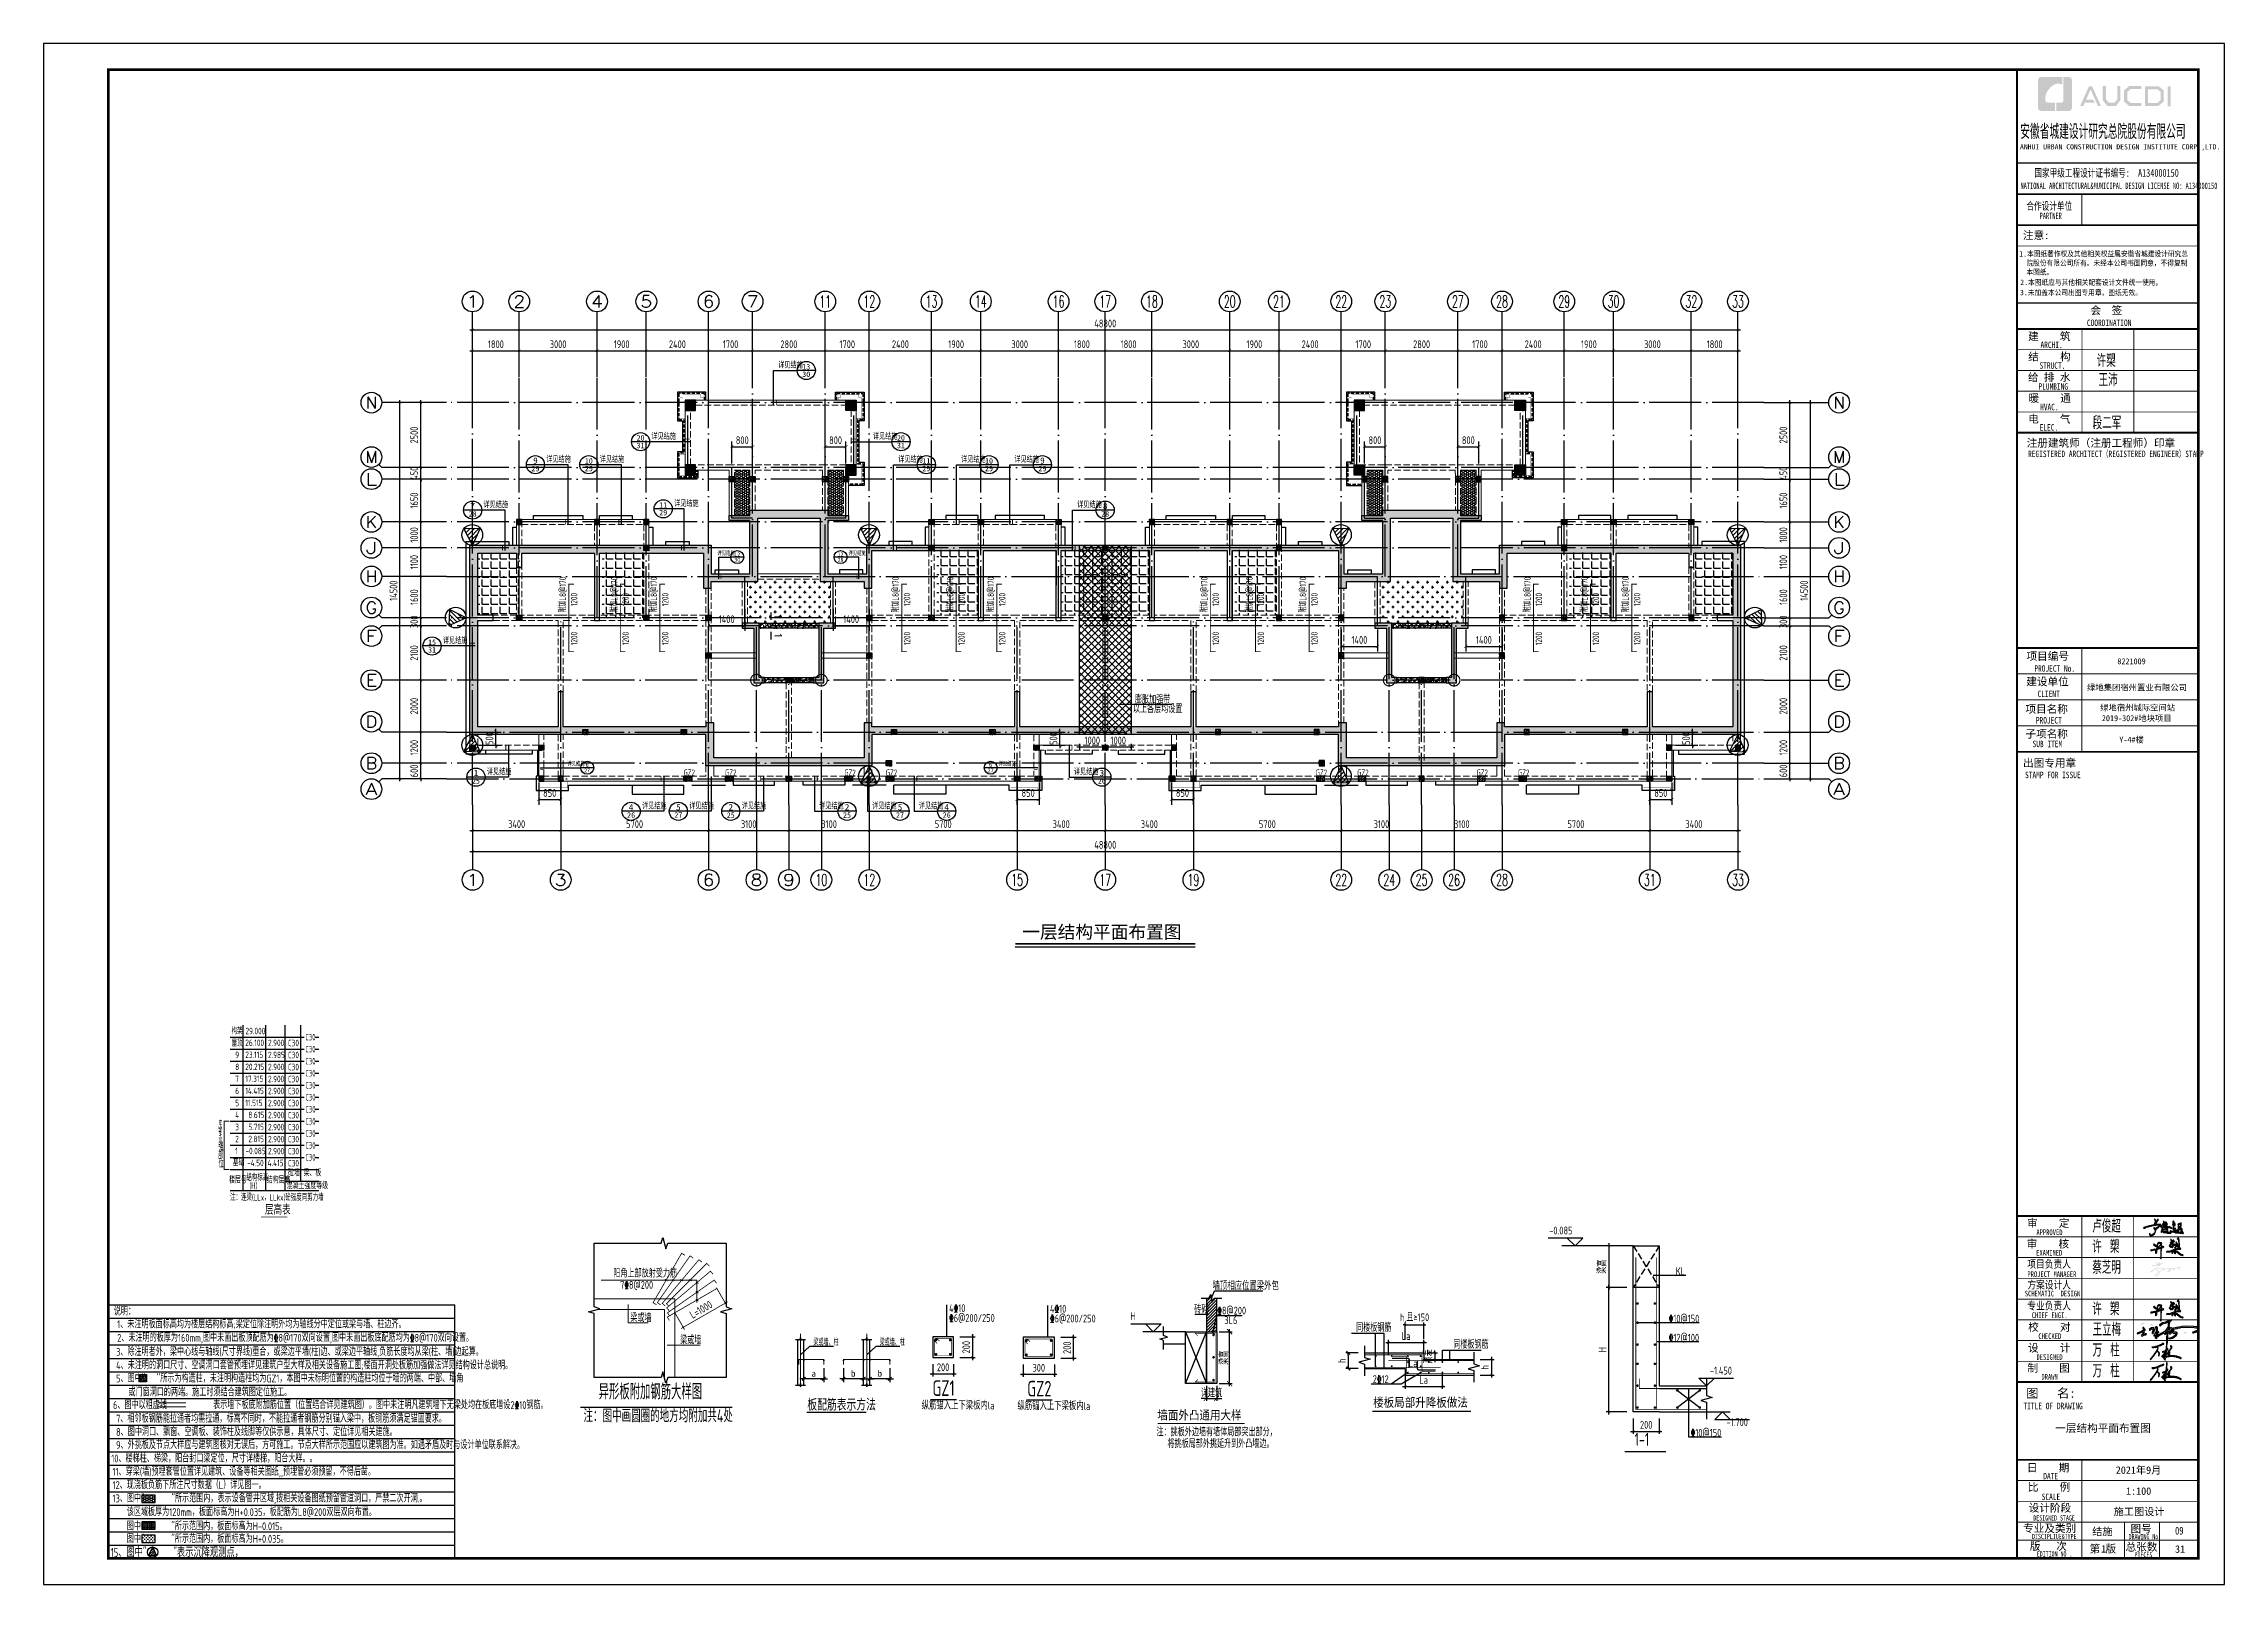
# Model space of a CAD drawing. Extents: x 826826 to 1642106, y -156213 to 399140.
# Drawn here: x 1269219 to 1353319, y 295942 to 355342 of the extents above; entities that cross this region are included whole.
import ezdxf
from ezdxf.enums import TextEntityAlignment as Align

# ---------------------------------------------------------------- set-up
doc = ezdxf.new("R2010")
doc.units = 0
doc.header["$LTSCALE"] = 1000
for name, pattern in [('__DASH', [0.35, 0.25, -0.1]), ('DASH', [0.35, 0.25, -0.1]), ('DOTE', [2.42, 2, -0.2, 0.02, -0.2]), ('HIDDEN', [0.375, 0.25, -0.125])]:
    doc.linetypes.add(name, pattern=pattern)
doc.layers.get('0').update_dxf_attribs({"linetype": 'CONTINUOUS'})
doc.layers.get('DEFPOINTS').update_dxf_attribs({"linetype": 'CONTINUOUS'})
for name, color, linetype, lineweight in [('+公共字体', 7, 'CONTINUOUS', 20), ('+图名', 243, 'CONTINUOUS', 20), ('+混凝土墙', 3, 'CONTINUOUS', 20), ('7549', 9, 'CONTINUOUS', 18), ('DOTE', 251, 'DOTE', 9), ('PUB_HATCH', 8, 'CONTINUOUS', 9), ('Z-详图标注', 3, 'CONTINUOUS', 18), ('图框', 9, 'CONTINUOUS', 18), ('图签', 147, 'CONTINUOUS', 18), ('查找字符', 1, 'CONTINUOUS', 18)]:
    doc.layers.add(name, color=color, linetype=linetype, lineweight=lineweight)
for name, color, linetype in [('-TK', 7, 'CONTINUOUS'), ('A-AXIS', 1, 'CONTINUOUS'), ('A-DOTE', 10, 'DOTE'), ('AXIS_TEXT', 4, 'CONTINUOUS'), ('DIM', 2, 'CONTINUOUS'), ('DIM_IDEN', 67, 'CONTINUOUS'), ('FLOOR_UP_REIN', 13, 'CONTINUOUS'), ('GJ', 5, 'CONTINUOUS'), ('HATCH', 8, 'CONTINUOUS'), ('LINK', 6, 'CONTINUOUS'), ('NUM', 7, 'CONTINUOUS'), ('OUTLINE', 2, 'CONTINUOUS'), ('PUB_TEXT', 2, 'CONTINUOUS'), ('PUB_TITLE', 4, 'CONTINUOUS'), ('REIN', 6, 'CONTINUOUS'), ('ROOF', 183, 'CONTINUOUS'), ('S-0-TEXT', 7, 'CONTINUOUS'), ('S-B板填充', 251, 'CONTINUOUS'), ('S-B板边线', 2, 'CONTINUOUS'), ('S-B板配筋', 6, 'CONTINUOUS'), ('S-B板配筋号', 7, 'CONTINUOUS'), ('S-B表格', 2, 'CONTINUOUS'), ('S-DETLCW-LINE1-pdx', 7, 'CONTINUOUS'), ('S-DETLCW-TEXT', 7, 'CONTINUOUS'), ('S-DETLS-HATCH', 251, 'CONTINUOUS'), ('S-DETLS-TEXT', 7, 'CONTINUOUS'), ('S-D洞口', 4, 'CONTINUOUS'), ('S-J基础底板标注', 3, 'CONTINUOUS'), ('S-L主梁线', 4, 'DASH'), ('S-Q墙填充', 252, 'CONTINUOUS'), ('S-Q墙实线', 6, 'CONTINUOUS'), ('S-Q墙标注', 3, 'CONTINUOUS'), ('S-X详图实线', 4, 'CONTINUOUS'), ('S-X详图标注', 3, 'CONTINUOUS'), ('S-X详图钢筋', 6, 'CONTINUOUS'), ('S-Y一般标注', 3, 'CONTINUOUS'), ('S-Z柱实线', 6, 'CONTINUOUS'), ('S-大样-砼线', 7, 'CONTINUOUS'), ('S-引出线', 40, 'CONTINUOUS'), ('S-文字', 7, 'CONTINUOUS'), ('S-板正筋', 2, 'CONTINUOUS'), ('S-构造柱', 212, 'CONTINUOUS'), ('S-构造柱编号', 130, 'CONTINUOUS'), ('S-楼板文字', 7, 'CONTINUOUS'), ('S-洞口边线', 7, 'CONTINUOUS'), ('S-表格线', 54, 'CONTINUOUS'), ('S-降板填充', 75, 'CONTINUOUS'), ('TEXT', 2, 'CONTINUOUS'), ('THICK', 6, 'CONTINUOUS'), ('THIN', 7, 'CONTINUOUS'), ('后浇带', 8, 'CONTINUOUS'), ('图签文字', 4, 'CONTINUOUS'), ('大样线', 40, 'CONTINUOUS'), ('悬梁', 4, 'CONTINUOUS'), ('看线', 251, 'CONTINUOUS'), ('空调洞口标注', 130, 'CONTINUOUS'), ('说明文字', 7, 'CONTINUOUS')]:
    doc.layers.add(name, color=color, linetype=linetype)
doc.layers.add('配箍校核', color=34, linetype='CONTINUOUS', plot=False)
doc.styles.add('-宋体', font='', dxfattribs={"width": 0.7, "height": 300, "bigfont": '宋体.TTF'})
doc.styles.add('10', font='', dxfattribs={"width": 0.7, "height": 300})
doc.styles.add('_TCH_AXIS', font='COMPLEX', dxfattribs={"bigfont": 'GBCBIG'})
doc.styles.add('_TCH_LABEL', font='simhei.ttf')
doc.styles.add('BW_Rein', font='Tssdeng.shx', dxfattribs={"width": 0.7, "bigfont": 'hztxt.shx'})
doc.styles.add('COMPLEX', font='COMPLEX')
doc.styles.add('HT', font='simhei.ttf')
doc.styles.add('hzst', font='', dxfattribs={"width": 0.7})
doc.styles.add('TSSD_DIMENSION', font='Tssdeng.shx', dxfattribs={"width": 0.7, "bigfont": 'tssdchn.shx'})
doc.styles.add('TSSD_Label', font='Tssdeng.shx', dxfattribs={"width": 0.7, "bigfont": 'hztxt.shx'})
doc.styles.add('TSSD_Norm', font='Tssdeng.shx', dxfattribs={"bigfont": 'tssdchn.shx'})
doc.styles.add('TSSD_REIN', font='tssdeng.shx', dxfattribs={"width": 0.7, "height": 300, "bigfont": 'tssdchn.shx'})
doc.styles.add('宋体', font='', dxfattribs={"height": 50})
doc.styles.add('建筑图签-1', font='simhei.ttf', dxfattribs={"width": 0.7})
doc.styles.add('建筑图签-2', font='TXT.shx', dxfattribs={"width": 0.5, "bigfont": 'HZTXT.shx'})
doc.styles.add('结构文字', font='zstxt.shx', dxfattribs={"width": 0.7, "bigfont": 'zshz.shx'})
doc.styles.get('-宋体').set_extended_font_data('SimSun')
doc.styles.get('10').set_extended_font_data('SimSun')
doc.styles.get('hzst').set_extended_font_data('SimSun')
doc.styles.get('宋体').set_extended_font_data('SimSun')
doc.dimstyles.new('25-100', dxfattribs={"dimscale": 100, "dimtxt": 3, "dimasz": 2, "dimexe": 1, "dimexo": 1, "dimgap": 0.5, "dimtad": 1, "dimdec": 0, "dimlfac": 0.25, "dimdsep": 46, "dimtxsty": 'TSSD_REIN', "dimblk1": 'ARCHTICK', "dimblk2": 'ARCHTICK', "dimsah": 1, "dimcen": 2.5, "dimdle": 1, "dimclrd": 256, "dimclre": 256, "dimclrt": 7, "dimadec": 0, "dimazin": 0, "dimtfac": 1, "dimtdec": 0, "dimtix": 1, "dimtmove": 2, "dimatfit": 3, "dimldrblk": 'ARCHTICK', "dimfxl": 0, "dimtolj": 1, "dimtzin": 0, "dimlwd": -1, "dimlwe": -1, "dimarcsym": 0})
doc.dimstyles.new('STRUCK', dxfattribs={"dimtxt": 400, "dimasz": 121, "dimexe": 200, "dimexo": 150, "dimgap": 115, "dimtad": 1, "dimdec": 0, "dimdsep": 46, "dimtxsty": '结构文字', "dimblk": 'ARCHTICK', "dimcen": 400, "dimclrd": 3, "dimclre": 3, "dimclrt": 7, "dimadec": 0, "dimazin": 0, "dimtfac": 1, "dimtdec": 0, "dimtix": 1, "dimtmove": 2, "dimatfit": 3, "dimldrblk": '_DIMX', "dimfxl": 0, "dimtolj": 1, "dimtzin": 0, "dimarcsym": 0})
doc.dimstyles.new('TSSD_100_100$0', dxfattribs={"dimtxt": 300, "dimasz": 80, "dimexe": 100, "dimexo": 250, "dimgap": 100, "dimtad": 1, "dimdec": 0, "dimzin": 0, "dimdsep": 46, "dimtxsty": 'TSSD_DIMENSION', "dimblk": 'ARCHTICK', "dimcen": 0, "dimdle": 100, "dimclrd": 3, "dimclre": 3, "dimclrt": 7, "dimadec": 0, "dimazin": 0, "dimtfac": 1, "dimtdec": 0, "dimtix": 1, "dimtmove": 2, "dimatfit": 3, "dimldrblk": 'ARCHTICK', "dimfxl": 0, "dimtolj": 1, "dimtzin": 0, "dimarcsym": 0})
doc.dimstyles.new('TSSD_20_100', dxfattribs={"dimtxt": 300, "dimasz": 100, "dimexe": 100, "dimexo": 250, "dimgap": 100, "dimtad": 1, "dimdec": 0, "dimlfac": 0.2, "dimzin": 0, "dimdsep": 46, "dimtxsty": 'TSSD_DIMENSION', "dimblk": 'ARCHTICK', "dimcen": 0, "dimdle": 100, "dimclrt": 7, "dimadec": 0, "dimazin": 0, "dimtfac": 1, "dimtdec": 0, "dimtix": 1, "dimtmove": 2, "dimatfit": 3, "dimldrblk": 'ARCHTICK', "dimfxl": 0, "dimtolj": 1, "dimtzin": 0, "dimarcsym": 0})
doc.dimstyles.new('TSSD_25_100', dxfattribs={"dimtxt": 300, "dimasz": 100, "dimexe": 100, "dimexo": 250, "dimgap": 100, "dimtad": 1, "dimdec": 0, "dimlfac": 0.25, "dimzin": 0, "dimdsep": 46, "dimtxsty": 'TSSD_DIMENSION', "dimblk": 'ARCHTICK', "dimcen": 0, "dimdle": 100, "dimclrt": 7, "dimadec": 0, "dimazin": 0, "dimtfac": 1, "dimtdec": 0, "dimtix": 1, "dimtmove": 2, "dimatfit": 3, "dimldrblk": 'ARCHTICK', "dimfxl": 0, "dimtolj": 1, "dimtzin": 0, "dimarcsym": 0})
pattern_1 = [(0, (65578.81, -211040.24), (81.642857, 47.136514), [54.42857, -108.857143]), (120, (65578.81, -211040.24), (-81.642847, 47.136531), [54.42857, -108.857143]), (60, (65578.81, -211040.24), (1e-05, 94.273045), [-108.857143, 54.42857])]
pattern_2 = [(315, (1073757.51, 221666.63), (84.852814, 84.852814), [])]
pattern_3 = [(50, (196408.63, 60814.94), (215.17805, -18.82564), [22.5, -247.5]), (355, (196408.63, 60814.94), (-41.6254, 225.65764), [18, -198]), (100.4514, (196426.56, 60813.37), (173.5528, 206.83186), [19.12206, -210.34263]), (46.1842, (196408.63, 60874.94), (320.1723, -49.6557), [33.75, -371.25]), (96.6356, (196435.3, 60870.8), (280.3988, 292.23536), [28.6831, -315.5139]), (351.1842, (196408.63, 60874.94), (280.3986, 292.2356), [27, -297]), (21, (196438.63, 60859.94), (179.07212, -120.78567), [22.5, -247.5]), (326, (196438.63, 60859.94), (72.9946, 217.545), [18, -198]), (71.4514, (196453.55, 60849.87), (252.0668, 96.75915), [19.12206, -210.34263]), (37.5, (196408.63, 60814.94), (3.647957, 99.868156), [0, -195.6, 0, -201, 0, -198.75]), (7.5, (196408.63, 60814.94), (78.92086, 118.32351), [0, -114.6, 0, -191.1, 0, -75.75]), (327.5, (196341.73, 60814.94), (160.14673, -6.76646), [0, -75, 0, -234, 0, -310.5]), (317.5, (196311.73, 60814.94), (174.95585, 30.0315), [0, -97.5, 0, -155.4, 0, -220.5]), (45, (196408.63, 60814.94), (-106.06602, 106.06602), [])]
pattern_4 = [(50, (220808.63, 60814.94), (215.17805, -18.82564), [22.5, -247.5]), (355, (220808.63, 60814.94), (-41.6254, 225.65764), [18, -198]), (100.4514, (220826.56, 60813.37), (173.5528, 206.83186), [19.12206, -210.34263]), (46.1842, (220808.63, 60874.94), (320.1723, -49.6557), [33.75, -371.25]), (96.6356, (220835.3, 60870.8), (280.3988, 292.23536), [28.6831, -315.5139]), (351.1842, (220808.63, 60874.94), (280.3986, 292.2356), [27, -297]), (21, (220838.63, 60859.94), (179.07212, -120.78567), [22.5, -247.5]), (326, (220838.63, 60859.94), (72.9946, 217.545), [18, -198]), (71.4514, (220853.55, 60849.87), (252.0668, 96.75915), [19.12206, -210.34263]), (37.5, (220808.63, 60814.94), (3.647957, 99.868156), [0, -195.6, 0, -201, 0, -198.75]), (7.5, (220808.63, 60814.94), (78.92086, 118.32351), [0, -114.6, 0, -191.1, 0, -75.75]), (327.5, (220741.73, 60814.94), (160.14673, -6.76646), [0, -75, 0, -234, 0, -310.5]), (317.5, (220711.73, 60814.94), (174.95585, 30.0315), [0, -97.5, 0, -155.4, 0, -220.5]), (45, (220808.63, 60814.94), (-106.06602, 106.06602), [])]

msp = doc.modelspace()

# ---------------------------------------------------------------- texts
at = {"layer": 'S-B板配筋号', "style": 'TSSD_REIN', "width": 0.7}
for s, p in [('附加L8@170', (1289111.72, 334100.51)), ('1200', (1289551.58, 333908.16)), ('附加L8@170', (1291098.66, 334100.51)), ('1200', (1291538.52, 333908.16)), ('附加L8@170', (1292627.13, 334100.51)), ('1200', (1293066.98, 333908.16)), ('附加L8@170', (1301951.16, 334100.51)), ('1200', (1302391.02, 333908.16)), ('附加L8@170', (1304051.51, 334100.51)), ('1200', (1304491.37, 333908.16)), ('附加L8@170', (1305621.19, 334100.51)), ('1200', (1306061.04, 333908.16)), ('附加L8@170', (1313854.2, 334100.51)), ('1200', (1314294.06, 333908.16)), ('附加L8@170', (1315595.95, 334100.51)), ('1200', (1316035.81, 333908.16)), ('附加L8@170', (1317659.55, 334100.51)), ('1200', (1318099.4, 333908.16)), ('附加L8@170', (1326315.56, 334100.51)), ('1200', (1326755.41, 333908.16)), ('附加L8@170', (1328514.04, 334100.51)), ('1200', (1328953.89, 333908.16)), ('附加L8@170', (1330103.3, 334100.51)), ('1200', (1330543.15, 333908.16)), ('1200', (1289551.58, 332406.67)), ('1200', (1291538.52, 332406.67)), ('1200', (1293066.98, 332406.67)), ('1200', (1302391.02, 332406.67)), ('1200', (1304491.37, 332406.67)), ('1200', (1306061.04, 332406.67)), ('1200', (1314294.06, 332406.67)), ('1200', (1316035.81, 332406.67)), ('1200', (1318099.4, 332406.67)), ('1200', (1326755.41, 332406.67)), ('1200', (1328953.89, 332406.67)), ('1200', (1330543.15, 332406.67))]:
    msp.add_text(s, height=250, rotation=449.999992, dxfattribs=at).set_placement(p, align=Align.TOP_CENTER)
at = {"layer": 'S-文字', "style": '-宋体'}
msp.add_text('一层结构平面布置图', height=500, dxfattribs=at).set_placement((1306961.49, 320845.45))
at = {"layer": 'S-文字', "style": 'TSSD_REIN', "width": 0.7}
for s, p in [('说明：', (1271926.57, 306316.11)), ('1、未注明板面标高均为楼层结构标高;梁定位除注明外均为轴线分中定位或梁与墙、柱边齐。', (1272056.96, 305819.86)), ('2、未注明的板厚为160mm,图中未画出板顶配筋为%%1328@170双向设置,图中未画出板底配筋均为%%1328@170双向设置。', (1272056.96, 305298.05)), ('3、除注明者外，梁中心线与轴线(尺寸界线)重合，或梁边平墙(柱)边、或梁边平轴线,负筋长度均从梁(柱、墙)边起算。', (1272013.77, 304756.93)), ('4、未注明的洞口尺寸、空调洞口套管预埋详见建筑户型大样及相关设备施工图;楼面开洞处板筋加强做法详见结构设计总说明。', (1272013.77, 304236.93)), ('5、图中"   "所示为构造柱，未注明构造柱均为GZ1，本图中未标明位置的构造柱均位于墙的两端、中部、墙角', (1272013.77, 303730.67)), ('6、图中以粗虚线            表示墙下板底附加筋位置（位置结合详见建筑图）。图中未注明凡建筑墙下无梁处均在板底增设2%%13210钢筋。', (1271894.74, 302706.08)), ('或门窗洞口的两端。施工时须结合建筑图定位施工。', (1272490.21, 303195.69)), ('7、相邻板钢筋能拉通者均需拉通，标高不同时，不能拉通者钢筋分别锚入梁中，板钢筋须满足锚固要求。', (1272013.77, 302181.07)), ('8、图中洞口、飘窗、空调板、装饰柱及线脚等仅供示意，具体尺寸、定位详见相关建施。', (1272013.77, 301666.79)), ('9、外挑板及节点大样应与建筑图核对无误后，方可施工。节点大样所示范围应以建筑图为准。如遇矛盾及时与设计单位联系解决。', (1272013.77, 301164.33)), ('10、楼梯柱、梯梁，阳台封口梁定位，尺寸详楼梯，阳台大样。。', (1271829.53, 300645.49)), ('11、穿梁(墙)预埋套管位置详见建筑、设备等相关图纸,,预埋管必须预留，不得后凿。', (1271877.03, 300135.17)), ('12、现浇板负筋下所注尺寸数据（L）详见图一。', (1271877.03, 299620.89)), ('13、图中"       "所示范围内，表示设备管井区域,按相关设备图纸预留管道洞口，严禁二次开洞.。', (1271877.03, 299106.6)), ('该区域板厚为120mm，板面标高为H+0.035，板配筋为L8@200双层双向布置。', (1272425.14, 298578.85)), ('图中"       "所示范围内，板面标高为H-0.015。', (1272425.14, 298034.08)), ('图中"       "所示范围内，板面标高为H+0.035。', (1272425.14, 297544.34))]:
    msp.add_text(s, height=300, dxfattribs=at).set_placement(p)
at = {"layer": 'S-文字', "color": 1, "style": 'TSSD_REIN', "width": 0.7}
msp.add_text('15、图中"       "表示沉降观测点，', height=350, dxfattribs=at).set_placement((1271807.06, 296997.09))
at = {"layer": 'S-构造柱编号', "color": 2, "linetype": 'ByBlock', "style": 'TSSD_REIN', "width": 0.65}
for p in [(1318278.97, 327108.43, 0), (1319878.98, 327108.43, 0), (1324478.97, 327108.43, 0), (1326078.97, 327108.43, 0)]:
    msp.add_text('GZ2', height=250, dxfattribs=at).set_placement(p)
at = {"layer": 'S-楼板文字', "style": 'TSSD_REIN', "width": 0.7}
for s, p in [('以上各层均设置', (1311225.16, 329541.57)), ('膨胀加强带', (1311305.18, 329900.34))]:
    msp.add_text(s, height=300, dxfattribs=at).set_placement(p)
at = {"layer": 'TEXT', "color": 0, "width": 0.7}
for s, style, p in [('4\x8410', 'TSSD_REIN', (1304136.83, 306438.69)), ('\x846@200/250', 'TSSD_REIN', (1304136.83, 306061.92)), ('4\x8410', 'TSSD_REIN', (1308027.57, 306417.82)), ('\x846@200/250', 'TSSD_REIN', (1308027.57, 306041.05)), ('纵筋锚入上下梁板内la', 'TSSD_Label', (1303080.59, 302687.94)), ('纵筋锚入上下梁板内la', 'TSSD_Label', (1306775.18, 302667.06))]:
    msp.add_text(s, height=300, dxfattribs=dict(at, style=style)).set_placement(p)
at = {"layer": 'TEXT', "color": 0, "style": 'TSSD_Norm', "width": 0.7}
for s, p in [('GZ1', (1303925.21, 303208.67)), ('GZ2', (1307619.8, 303187.79))]:
    msp.add_text(s, height=600, dxfattribs=at).set_placement(p, align=Align.CENTER)
at = {"layer": '图签文字', "color": 1, "style": '建筑图签-1'}
msp.add_text('一层结构平面布置图', height=300, dxfattribs=at).set_placement((1346797.58, 301816.61))
at = {"layer": '图签文字', "color": 1, "style": '建筑图签-1', "width": 0.8}
msp.add_text('09', height=300, dxfattribs=at).set_placement((1351415.28, 297861.84))

# ---------------------------------------------------------------- blocks, each defined once
blk = doc.blocks.new('A$C6AF37BC7')
h = blk.add_hatch(color=256)
h.paths.add_polyline_path([(660, -48), (672, -48), (678, -96)], flags=16)
h.paths.add_polyline_path([(708, 144), (702, 150), (660, 126), (672, 66), (666, 36), (456, -42), (366, -60), (294, -60), (276, -72), (288, -96), (456, -72), (612, -12), (564, -102), (552, -114), (546, -96), (534, -102), (534, -138), (558, -144), (654, -18), (654, 6), (672, 12), (678, -30), (648, -30), (642, -54), (654, -84), (654, -138), (684, -168), (708, -156), (714, -60), (804, -108), (948, -228), (1038, -258), (1062, -258), (1074, -246), (1056, -228), (1032, -228), (954, -192), (786, -60), (708, -30), (714, 24), (756, 30), (816, 54), (954, 48), (972, 66), (948, 84), (810, 84), (702, 48), (690, 120), (726, 132), (720, 144)])
h.paths.add_polyline_path([(852, 216), (864, 216), (870, 174), (840, 198)], flags=16)
h.paths.add_polyline_path([(-312, 282), (-318, 288), (-336, 288), (-348, 276), (-246, 180), (-222, 192), (-222, 210)], flags=17)
h.paths.add_polyline_path([(546, 330), (552, 330), (564, 300), (558, 216), (486, 174), (462, 180), (438, 222)], flags=16)
h.paths.add_polyline_path([(-102, 342), (-48, 336), (-18, 324), (18, 324), (-36, 246), (-174, 96), (-156, 246), (-132, 306)], flags=16)
h.paths.add_polyline_path([(-66, 366), (-72, 372), (-108, 372), (-138, 342), (-168, 288), (-192, 192), (-204, 18), (-228, -78), (-228, 6), (-258, 42), (-306, 48), (-438, 12), (-456, 12), (-468, 24), (-498, 0), (-486, -12), (-420, -12), (-318, 18), (-270, 18), (-252, -6), (-252, -102), (-264, -138), (-240, -156), (-216, -132), (-192, -72), (-174, 60), (-108, 66), (12, 108), (0, 0), (0, -366), (-18, -342), (-24, -372), (-6, -396), (24, -396), (24, -78), (42, 120), (108, 132), (132, 144), (144, 162), (132, 174), (66, 162), (48, 210), (48, 240), (18, 240), (12, 138), (-144, 90), (-114, 138), (-24, 228), (54, 330), (36, 354), (-18, 354)])
h.paths.add_polyline_path([(756, 378), (750, 384), (732, 384), (714, 366), (732, 360), (738, 324), (714, 180), (714, 156), (726, 144), (750, 162), (762, 366)])
h.paths.add_polyline_path([(498, 516), (492, 522), (474, 516), (492, 474), (486, 378), (444, 336), (468, 324), (552, 366), (426, 246), (408, 210), (414, 192), (462, 150), (504, 150), (552, 180), (552, 138), (570, 132), (582, 150), (588, 198), (666, 258), (648, 246), (690, 240), (702, 258), (666, 294), (588, 240), (588, 324), (564, 348), (630, 402), (654, 426), (654, 438), (636, 444), (534, 390), (576, 432), (618, 456), (630, 480), (606, 486), (570, 462), (516, 408), (516, 492)])
h.paths.add_polyline_path([(846, 594), (840, 600), (828, 600), (798, 570), (780, 522), (792, 516), (840, 570), (852, 516), (864, 264), (840, 246), (792, 246), (786, 258), (804, 294), (804, 324), (786, 330), (756, 264), (756, 240), (810, 204), (786, 174), (792, 162), (822, 186), (888, 102), (900, 96), (918, 114), (894, 216), (882, 510), (870, 570)])
at = {"linetype": 'Continuous'}
for points in [[(-66, 366), (-72, 372), (-108, 372), (-138, 342), (-168, 288), (-192, 192), (-204, 18), (-228, -78), (-228, 6), (-258, 42), (-306, 48), (-438, 12), (-456, 12), (-468, 24), (-498, 0), (-486, -12), (-420, -12), (-318, 18), (-270, 18), (-252, -6), (-252, -102), (-264, -138), (-240, -156), (-216, -132), (-192, -72), (-174, 60), (-108, 66), (12, 108), (0, 0), (0, -366), (-18, -342), (-24, -372), (-6, -396), (24, -396), (24, -78), (42, 120), (108, 132), (132, 144), (144, 162), (132, 174), (66, 162), (48, 210), (48, 240), (18, 240), (12, 138), (-144, 90), (-114, 138), (-24, 228), (54, 330), (36, 354), (-18, 354), (-66, 366)], [(-312, 282), (-318, 288), (-336, 288), (-348, 276), (-246, 180), (-222, 192), (-222, 210), (-312, 282)], [(-102, 342), (-48, 336), (-18, 324), (18, 324), (-36, 246), (-174, 96), (-156, 246), (-132, 306), (-102, 342)], [(708, 144), (702, 150), (660, 126), (672, 66), (666, 36), (456, -42), (366, -60), (294, -60), (276, -72), (288, -96), (456, -72), (612, -12), (564, -102), (552, -114), (546, -96), (534, -102), (534, -138), (558, -144), (654, -18), (654, 6), (672, 12), (678, -30), (648, -30), (642, -54), (654, -84), (654, -138), (684, -168), (708, -156), (714, -60), (804, -108), (948, -228), (1038, -258), (1062, -258), (1074, -246), (1056, -228), (1032, -228), (954, -192), (786, -60), (708, -30), (714, 24), (756, 30), (816, 54), (954, 48), (972, 66), (948, 84), (810, 84), (702, 48), (690, 120), (726, 132), (720, 144), (708, 144)], [(498, 516), (492, 522), (474, 516), (492, 474), (486, 378), (444, 336), (468, 324), (552, 366), (426, 246), (408, 210), (414, 192), (462, 150), (504, 150), (552, 180), (552, 138), (570, 132), (582, 150), (588, 198), (666, 258), (648, 246), (690, 240), (702, 258), (666, 294), (588, 240), (588, 324), (564, 348), (630, 402), (654, 426), (654, 438), (636, 444), (534, 390), (576, 432), (618, 456), (630, 480), (606, 486), (570, 462), (516, 408), (516, 492), (498, 516)], [(546, 330), (552, 330), (564, 300), (558, 216), (486, 174), (462, 180), (438, 222), (546, 330)], [(756, 378), (750, 384), (732, 384), (714, 366), (732, 360), (738, 324), (714, 180), (714, 156), (726, 144), (750, 162), (762, 366), (756, 378)], [(846, 594), (840, 600), (828, 600), (798, 570), (780, 522), (792, 516), (840, 570), (852, 516), (864, 264), (840, 246), (792, 246), (786, 258), (804, 294), (804, 324), (786, 330), (756, 264), (756, 240), (810, 204), (786, 174), (792, 162), (822, 186), (888, 102), (900, 96), (918, 114), (894, 216), (882, 510), (870, 570), (846, 594)], [(852, 216), (864, 216), (870, 174), (840, 198), (852, 216)], [(660, -48), (672, -48), (678, -96), (660, -48)]]:
    blk.add_lwpolyline(points, dxfattribs=at)
blk = doc.blocks.new('院标1')
h = blk.add_hatch(color=150)
h.dxf.hatch_style = 1
edge = h.paths.add_edge_path()
edge.add_spline(control_points=[(116373, 648379), (116379, 648379), (116382, 648379), (116391, 648379), (116391, 648379), (116391, 648379), (116616, 648379), (116616, 648379), (116616, 648379), (116616, 648379), (116616, 648054), (116616, 648054), (116616, 648054), (116616, 648054), (116108, 648054), (116108, 648054), (116108, 648054), (116028, 648054), (115963, 648111), (115963, 648199), (115963, 648199), (115963, 648199), (115963, 649215), (115963, 649215), (115963, 649215), (115963, 649295), (116018, 649360), (116108, 649360), (116108, 649360), (116108, 649360), (116897, 649360), (116897, 649360), (116897, 649360), (116897, 649360), (116897, 649080), (116897, 649080), (116897, 649080), (116897, 649080), (116566, 649140), (116356, 648859), (116356, 648859), (116245, 648719), (116240, 648545), (116247, 648466), (116247, 648466), (116254, 648386), (116247, 648466), (116247, 648466), (116247, 648466), (116247, 648466), (116258, 648374), (116373, 648379)], knot_values=[0, 0, 0, 0, 0.071429, 0.071429, 0.071429, 0.107143, 0.142857, 0.142857, 0.142857, 0.178571, 0.214286, 0.214286, 0.214286, 0.25, 0.285714, 0.285714, 0.285714, 0.321429, 0.357143, 0.357143, 0.357143, 0.392857, 0.428571, 0.428571, 0.428571, 0.464286, 0.5, 0.5, 0.5, 0.535714, 0.571429, 0.571429, 0.571429, 0.607143, 0.642857, 0.642857, 0.642857, 0.678571, 0.714286, 0.714286, 0.714286, 0.75, 0.785714, 0.785714, 0.785714, 0.821429, 0.857143, 0.857143, 0.857143, 0.928571, 1, 1, 1, 1], degree=3, periodic=0)
h = blk.add_hatch(color=150)
h.dxf.hatch_style = 1
edge = h.paths.add_edge_path()
edge.add_spline(control_points=[(117268, 649215), (117268, 649215), (117268, 648199), (117268, 648199), (117268, 648199), (117268, 648114), (117212, 648054), (117123, 648054), (117123, 648054), (117123, 648054), (116663, 648054), (116663, 648054), (116663, 648054), (116663, 648054), (116663, 648379), (116663, 648379), (116663, 648379), (116663, 648379), (116865, 648379), (116865, 648379), (116865, 648379), (116907, 648379), (116941, 648413), (116941, 648455), (116941, 648455), (116941, 648455), (116941, 649360), (116941, 649360), (116941, 649360), (116941, 649360), (117123, 649360), (117123, 649360), (117123, 649360), (117204, 649360), (117268, 649306), (117268, 649215)], knot_values=[0, 0, 0, 0, 0.1, 0.1, 0.1, 0.15, 0.2, 0.2, 0.2, 0.25, 0.3, 0.3, 0.3, 0.35, 0.4, 0.4, 0.4, 0.45, 0.5, 0.5, 0.5, 0.55, 0.6, 0.6, 0.6, 0.65, 0.7, 0.7, 0.7, 0.75, 0.8, 0.8, 0.8, 0.9, 1, 1, 1, 1], degree=3, periodic=0)
blk = doc.blocks.new('ljc')
at = {"linetype": 'Continuous'}
h = blk.add_hatch(color=0, dxfattribs=at)
h.paths.add_polyline_path([(2023, 1568), (2019, 1564), (2020, 1562), (2024, 1562), (2022, 1552), (1955, 1538), (1933, 1530), (1930, 1527), (1929, 1525), (1931, 1523), (1944, 1524), (1946, 1526), (1942, 1528), (1960, 1535), (1967, 1535), (1975, 1538), (1985, 1539), (1998, 1543), (2010, 1544), (2018, 1547), (2025, 1546), (2035, 1549), (2061, 1550), (2052, 1537), (2042, 1528), (2028, 1521), (2023, 1521), (2018, 1526), (2015, 1527), (2013, 1525), (2013, 1521), (2019, 1516), (2022, 1508), (2022, 1494), (2012, 1477), (2000, 1469), (1988, 1467), (1982, 1473), (1980, 1480), (1978, 1482), (1978, 1475), (1981, 1468), (1988, 1463), (1994, 1463), (2005, 1467), (2018, 1478), (2027, 1493), (2028, 1504), (2025, 1517), (2033, 1518), (2054, 1533), (2067, 1549), (2067, 1552), (2064, 1555), (2029, 1553), (2036, 1575), (2049, 1591), (2047, 1593), (2043, 1592), (2028, 1573), (2025, 1589), (2021, 1597), (2018, 1599), (2017, 1597), (2020, 1590)])
h.paths.add_polyline_path([(2081, 1522), (2081, 1528), (2075, 1541), (2093, 1562), (2097, 1572), (2094, 1577), (2087, 1576), (2089, 1572), (2092, 1572), (2091, 1567), (2080, 1551), (2066, 1537), (2065, 1535), (2067, 1533), (2073, 1535), (2077, 1523), (2077, 1513), (2072, 1496), (2072, 1492), (2074, 1490), (2078, 1494), (2083, 1510), (2099, 1510), (2119, 1507), (2119, 1500), (2116, 1496), (2108, 1493), (2087, 1496), (2084, 1492), (2087, 1489), (2103, 1488), (2122, 1483), (2140, 1484), (2148, 1482), (2152, 1486), (2152, 1491), (2148, 1488), (2125, 1488), (2114, 1490), (2124, 1499), (2126, 1509), (2121, 1512), (2119, 1511), (2108, 1514), (2124, 1523), (2132, 1532), (2130, 1535), (2121, 1536), (2115, 1533), (2109, 1533), (2123, 1555), (2121, 1559), (2114, 1557), (2116, 1564), (2115, 1569), (2111, 1573), (2105, 1572), (2093, 1554)])
h.paths.add_polyline_path([(2089, 1535), (2097, 1535), (2112, 1551), (2116, 1552), (2111, 1543), (2099, 1528), (2101, 1526), (2114, 1528), (2121, 1531), (2124, 1530), (2118, 1524), (2101, 1515), (2084, 1514), (2084, 1518)], flags=16)
h.paths.add_polyline_path([(2093, 1537), (2095, 1540), (2103, 1546), (2096, 1537)], flags=16)
h.paths.add_polyline_path([(2093, 1544), (2094, 1549), (2106, 1568), (2109, 1569), (2111, 1567), (2108, 1554), (2104, 1550)], flags=16)
h.paths.add_polyline_path([(2141, 1534), (2138, 1533), (2137, 1531), (2142, 1527), (2155, 1522), (2158, 1523), (2153, 1528)])
h.paths.add_polyline_path([(2175, 1522), (2173, 1524), (2172, 1546), (2183, 1545), (2185, 1547), (2183, 1557), (2178, 1566), (2177, 1561), (2180, 1556), (2181, 1550), (2175, 1550), (2170, 1554), (2169, 1574), (2171, 1574), (2175, 1569), (2176, 1571), (2170, 1579), (2167, 1579), (2165, 1577), (2164, 1562), (2166, 1553), (2163, 1553), (2162, 1551), (2167, 1547), (2169, 1537), (2169, 1524), (2166, 1521), (2165, 1517), (2168, 1513), (2170, 1513), (2173, 1517), (2180, 1517), (2178, 1502), (2175, 1500), (2167, 1499), (2175, 1496), (2180, 1497), (2183, 1500), (2184, 1511), (2187, 1521), (2185, 1523)])
h.paths.add_polyline_path([(2233, 1542), (2233, 1564), (2231, 1567), (2215, 1558), (2210, 1557), (2206, 1552), (2211, 1548), (2211, 1551), (2229, 1560), (2228, 1542), (2227, 1537), (2224, 1533), (2220, 1534), (2213, 1542), (2211, 1543), (2209, 1541), (2209, 1508), (2189, 1508), (2187, 1506), (2191, 1503), (2213, 1503), (2217, 1511), (2222, 1516), (2232, 1518), (2234, 1513), (2234, 1505), (2227, 1505), (2232, 1502), (2232, 1500), (2228, 1497), (2229, 1493), (2239, 1495), (2243, 1489), (2243, 1486), (2212, 1492), (2189, 1492), (2179, 1494), (2176, 1496), (2167, 1496), (2164, 1498), (2154, 1499), (2147, 1503), (2144, 1503), (2143, 1501), (2144, 1498), (2153, 1494), (2174, 1491), (2186, 1487), (2211, 1487), (2222, 1484), (2230, 1484), (2243, 1480), (2249, 1480), (2251, 1482), (2244, 1496), (2246, 1499), (2238, 1503), (2239, 1513), (2237, 1520), (2233, 1523), (2224, 1522), (2214, 1516), (2212, 1522), (2213, 1536), (2220, 1530), (2228, 1530), (2230, 1532)])
at = {"color": 0, "linetype": 'Continuous'}
for points in [[(1930, 1527), (1929, 1525), (1931, 1523), (1944, 1524), (1946, 1526), (1942, 1528), (1960, 1535), (1967, 1535), (1975, 1538), (1985, 1539), (1998, 1543), (2010, 1544), (2018, 1547), (2025, 1546), (2035, 1549), (2061, 1550), (2052, 1537), (2042, 1528), (2028, 1521), (2023, 1521), (2018, 1526), (2015, 1527), (2013, 1525), (2013, 1521), (2019, 1516), (2022, 1508), (2022, 1494), (2012, 1477), (2000, 1469), (1988, 1467), (1982, 1473), (1980, 1480), (1978, 1482), (1978, 1475), (1981, 1468), (1988, 1463), (1994, 1463), (2005, 1467), (2018, 1478), (2027, 1493), (2028, 1504), (2025, 1517), (2033, 1518), (2054, 1533), (2067, 1549), (2067, 1552), (2064, 1555), (2029, 1553), (2036, 1575), (2049, 1591), (2047, 1593), (2043, 1592), (2028, 1573), (2025, 1589), (2021, 1597), (2018, 1599), (2017, 1597), (2020, 1590), (2023, 1568), (2019, 1564), (2020, 1562), (2024, 1562), (2022, 1552), (1955, 1538), (1933, 1530), (1930, 1527)], [(2163, 1553), (2162, 1551), (2167, 1547), (2169, 1537), (2169, 1524), (2166, 1521), (2165, 1517), (2168, 1513), (2170, 1513), (2173, 1517), (2180, 1517), (2178, 1502), (2175, 1500), (2167, 1499), (2175, 1496), (2180, 1497), (2183, 1500), (2184, 1511), (2187, 1521), (2185, 1523), (2175, 1522), (2173, 1524), (2172, 1546), (2183, 1545), (2185, 1547), (2183, 1557), (2178, 1566), (2177, 1561), (2180, 1556), (2181, 1550), (2175, 1550), (2170, 1554), (2169, 1574), (2171, 1574), (2175, 1569), (2176, 1571), (2170, 1579), (2167, 1579), (2165, 1577), (2164, 1562), (2166, 1553), (2163, 1553)], [(2016, 1561), (2015, 1560), (2017, 1560), (2016, 1561)], [(2017, 1562), (2016, 1561), (2019, 1561), (2017, 1562)], [(2066, 1537), (2065, 1535), (2067, 1533), (2073, 1535), (2077, 1523), (2077, 1513), (2072, 1496), (2072, 1492), (2074, 1490), (2078, 1494), (2083, 1510), (2099, 1510), (2119, 1507), (2119, 1500), (2116, 1496), (2108, 1493), (2087, 1496), (2084, 1492), (2087, 1489), (2103, 1488), (2122, 1483), (2140, 1484), (2148, 1482), (2152, 1486), (2152, 1491), (2148, 1488), (2125, 1488), (2114, 1490), (2124, 1499), (2126, 1509), (2121, 1512), (2119, 1511), (2108, 1514), (2124, 1523), (2132, 1532), (2130, 1535), (2121, 1536), (2115, 1533), (2109, 1533), (2123, 1555), (2121, 1559), (2114, 1557), (2116, 1564), (2115, 1569), (2111, 1573), (2105, 1572), (2093, 1554), (2081, 1522), (2081, 1528), (2075, 1541), (2093, 1562), (2097, 1572), (2094, 1577), (2087, 1576), (2089, 1572), (2092, 1572), (2091, 1567), (2080, 1551), (2066, 1537)], [(2084, 1514), (2084, 1518), (2089, 1535), (2097, 1535), (2112, 1551), (2116, 1552), (2111, 1543), (2099, 1528), (2101, 1526), (2114, 1528), (2121, 1531), (2124, 1530), (2118, 1524), (2101, 1515), (2084, 1514)], [(2093, 1544), (2094, 1549), (2106, 1568), (2109, 1569), (2111, 1567), (2108, 1554), (2104, 1550), (2093, 1544)], [(2093, 1537), (2095, 1540), (2103, 1546), (2096, 1537), (2093, 1537)], [(2138, 1533), (2137, 1531), (2142, 1527), (2155, 1522), (2158, 1523), (2153, 1528), (2141, 1534), (2138, 1533)], [(2144, 1503), (2143, 1501), (2144, 1498), (2153, 1494), (2174, 1491), (2186, 1487), (2211, 1487), (2222, 1484), (2230, 1484), (2243, 1480), (2249, 1480), (2251, 1482), (2244, 1496), (2246, 1499), (2238, 1503), (2239, 1513), (2237, 1520), (2233, 1523), (2224, 1522), (2214, 1516), (2212, 1522), (2213, 1536), (2220, 1530), (2228, 1530), (2230, 1532), (2233, 1542), (2233, 1564), (2231, 1567), (2215, 1558), (2210, 1557), (2206, 1552), (2211, 1548), (2211, 1551), (2229, 1560), (2228, 1542), (2227, 1537), (2224, 1533), (2220, 1534), (2213, 1542), (2211, 1543), (2209, 1541), (2209, 1508), (2189, 1508), (2187, 1506), (2191, 1503), (2213, 1503), (2217, 1511), (2222, 1516), (2232, 1518), (2234, 1513), (2234, 1505), (2227, 1505), (2232, 1502), (2232, 1500), (2228, 1497), (2229, 1493), (2239, 1495), (2243, 1489), (2243, 1486), (2212, 1492), (2189, 1492), (2179, 1494), (2176, 1496), (2167, 1496), (2164, 1498), (2154, 1499), (2147, 1503), (2144, 1503)], [(2177, 1569), (2176, 1570), (2175, 1567), (2177, 1565), (2177, 1569)]]:
    blk.add_lwpolyline(points, dxfattribs=at)
blk = doc.blocks.new('A1')
at = {"linetype": 'Continuous'}
h = blk.add_hatch(color=0, dxfattribs=at)
h.dxf.hatch_style = 1
h.paths.add_polyline_path([(81575, 12347), (81575, 12351), (81580, 12356), (81578, 12359), (81585, 12364), (81597, 12383), (81605, 12355)], flags=16)
h.paths.add_polyline_path([(81561, 12316), (81561, 12321), (81569, 12329), (81577, 12329), (81597, 12335), (81609, 12335), (81610, 12305), (81607, 12294), (81604, 12291), (81594, 12289), (81572, 12303)], flags=16)
h.paths.add_polyline_path([(81455, 11915), (81460, 11939), (81466, 11945), (81466, 11951), (81473, 11955), (81476, 11967), (81481, 11969), (81490, 11980), (81497, 11983), (81511, 12003), (81519, 12004), (81532, 12017), (81541, 12022), (81548, 12030), (81561, 12033), (81565, 12038), (81569, 12038), (81570, 12031), (81575, 12027), (81577, 12012), (81580, 12006), (81578, 11982), (81554, 11947), (81551, 11947), (81532, 11927), (81529, 11927), (81506, 11911), (81500, 11911), (81493, 11907), (81463, 11907)], flags=16)
h.paths.add_polyline_path([(81439, 11923), (81437, 11921), (81442, 11905), (81453, 11894), (81469, 11889), (81495, 11887), (81498, 11891), (81522, 11897), (81533, 11903), (81538, 11910), (81546, 11913), (81554, 11923), (81557, 11921), (81559, 11926), (81577, 11942), (81577, 11945), (81583, 11951), (81594, 11971), (81599, 11995), (81604, 12003), (81597, 12011), (81594, 12028), (81591, 12031), (81589, 12039), (81585, 12044), (81585, 12049), (81589, 12049), (81599, 12057), (81612, 12062), (81617, 12068), (81623, 12068), (81629, 12073), (81647, 12078), (81650, 12083), (81655, 12083), (81669, 12091), (81676, 12091), (81677, 12094), (81685, 12095), (81695, 12102), (81701, 12102), (81708, 12107), (81737, 12115), (81740, 12118), (81756, 12121), (81764, 12126), (81770, 12126), (81791, 12134), (81799, 12134), (81815, 12142), (81823, 12140), (81833, 12145), (81852, 12148), (81855, 12151), (81860, 12150), (81865, 12153), (81887, 12155), (81893, 12158), (82002, 12167), (82020, 12166), (82028, 12163), (82031, 12158), (82028, 12151), (82021, 12150), (82015, 12143), (82005, 12140), (81956, 12107), (81949, 12099), (81940, 12094), (81933, 12086), (81930, 12086), (81927, 12079), (81921, 12079), (81917, 12076), (81921, 12073), (81908, 12062), (81909, 12052), (81919, 12044), (81925, 12049), (81932, 12049), (81940, 12055), (81946, 12057), (81969, 12075), (81977, 12078), (81980, 12083), (81986, 12083), (81997, 12092), (82004, 12094), (82042, 12129), (82050, 12143), (82057, 12150), (82061, 12148), (82066, 12153), (82081, 12156), (82082, 12159), (82089, 12159), (82095, 12164), (82117, 12171), (82143, 12171), (82140, 12161), (82133, 12153), (82121, 12147), (82111, 12132), (82114, 12119), (82121, 12116), (82129, 12116), (82133, 12123), (82138, 12123), (82172, 12147), (82183, 12150), (82197, 12164), (82210, 12167), (82215, 12174), (82218, 12172), (82260, 12191), (82266, 12191), (82287, 12201), (82319, 12209), (82322, 12212), (82340, 12212), (82356, 12217), (82367, 12214), (82367, 12206), (82359, 12196), (82359, 12191), (82353, 12185), (82349, 12177), (82340, 12171), (82329, 12153), (82332, 12143), (82338, 12137), (82345, 12139), (82362, 12159), (82367, 12171), (82378, 12183), (82378, 12187), (82385, 12193), (82393, 12207), (82393, 12220), (82383, 12231), (82369, 12235), (82330, 12233), (82317, 12227), (82309, 12228), (82279, 12215), (82261, 12212), (82255, 12206), (82233, 12199), (82212, 12187), (82204, 12185), (82193, 12175), (82188, 12175), (82183, 12171), (82164, 12163), (82169, 12172), (82162, 12188), (82153, 12188), (82148, 12191), (82132, 12191), (82095, 12183), (82084, 12177), (82052, 12166), (82047, 12175), (82034, 12182), (82028, 12180), (82025, 12185), (82005, 12187), (81980, 12185), (81975, 12182), (81959, 12183), (81948, 12182), (81943, 12179), (81914, 12179), (81905, 12175), (81901, 12177), (81895, 12172), (81879, 12174), (81863, 12171), (81858, 12167), (81818, 12161), (81815, 12156), (81794, 12153), (81769, 12143), (81737, 12135), (81732, 12131), (81729, 12132), (81709, 12123), (81700, 12121), (81669, 12107), (81665, 12107), (81653, 12099), (81649, 12099), (81642, 12094), (81636, 12094), (81618, 12083), (81610, 12081), (81602, 12073), (81597, 12073), (81594, 12068), (81589, 12068), (81573, 12059), (81562, 12076), (81543, 12095), (81524, 12110), (81516, 12113), (81506, 12123), (81481, 12123), (81477, 12119), (81489, 12107), (81506, 12097), (81511, 12097), (81546, 12068), (81557, 12054), (81557, 12049), (81545, 12043), (81533, 12033), (81527, 12031), (81521, 12023), (81513, 12020), (81505, 12011), (81497, 12007), (81458, 11967), (81445, 11943), (81445, 11937), (81441, 11932)])
h.paths.add_polyline_path([(81245, 12044), (81244, 12043), (81244, 12035), (81252, 12028), (81269, 12030), (81292, 12041), (81295, 12046), (81306, 12047), (81314, 12055), (81321, 12057), (81327, 12065), (81337, 12068), (81340, 12075), (81345, 12075), (81377, 12102), (81380, 12102), (81385, 12108), (81394, 12110), (81409, 12119), (81418, 12121), (81434, 12129), (81444, 12129), (81449, 12134), (81460, 12135), (81465, 12140), (81481, 12142), (81492, 12148), (81495, 12147), (81498, 12150), (81517, 12153), (81554, 12166), (81564, 12166), (81629, 12180), (81634, 12179), (81658, 12183), (81690, 12182), (81695, 12185), (81737, 12185), (81762, 12180), (81759, 12174), (81751, 12167), (81749, 12159), (81754, 12153), (81762, 12153), (81777, 12167), (81783, 12185), (81778, 12195), (81762, 12201), (81745, 12203), (81735, 12199), (81729, 12203), (81690, 12203), (81674, 12199), (81666, 12201), (81658, 12198), (81650, 12199), (81644, 12196), (81637, 12198), (81610, 12195), (81601, 12190), (81594, 12191), (81581, 12187), (81561, 12185), (81557, 12182), (81556, 12183), (81511, 12169), (81497, 12167), (81490, 12163), (81476, 12161), (81474, 12158), (81421, 12140), (81434, 12156), (81481, 12203), (81506, 12239), (81516, 12249), (81517, 12257), (81524, 12260), (81549, 12300), (81562, 12287), (81583, 12275), (81591, 12267), (81605, 12265), (81615, 12273), (81621, 12283), (81620, 12286), (81623, 12292), (81626, 12318), (81626, 12334), (81623, 12337), (81625, 12340), (81634, 12343), (81639, 12342), (81644, 12345), (81660, 12345), (81665, 12348), (81673, 12347), (81681, 12351), (81713, 12355), (81724, 12363), (81724, 12374), (81717, 12380), (81706, 12380), (81679, 12371), (81668, 12372), (81652, 12364), (81620, 12358), (81610, 12387), (81607, 12414), (81597, 12419), (81586, 12417), (81583, 12414), (81577, 12393), (81570, 12383), (81569, 12375), (81553, 12342), (81548, 12343), (81545, 12340), (81537, 12343), (81484, 12412), (81474, 12420), (81468, 12420), (81463, 12417), (81465, 12403), (81492, 12374), (81519, 12334), (81509, 12332), (81506, 12329), (81484, 12326), (81481, 12323), (81473, 12323), (81437, 12313), (81433, 12315), (81431, 12311), (81397, 12308), (81385, 12303), (81370, 12303), (81361, 12299), (81351, 12299), (81346, 12302), (81343, 12299), (81313, 12299), (81309, 12295), (81309, 12281), (81316, 12273), (81343, 12275), (81349, 12271), (81354, 12278), (81373, 12284), (81378, 12283), (81396, 12289), (81412, 12289), (81417, 12292), (81423, 12292), (81426, 12295), (81431, 12294), (81457, 12302), (81463, 12300), (81476, 12303), (81479, 12308), (81493, 12308), (81501, 12313), (81508, 12311), (81513, 12316), (81533, 12318), (81537, 12316), (81537, 12311), (81529, 12302), (81527, 12295), (81521, 12291), (81516, 12278), (81501, 12260), (81492, 12243), (81485, 12238), (81463, 12207), (81402, 12145), (81378, 12124), (81337, 12105), (81325, 12097), (81314, 12094), (81308, 12087), (81290, 12079), (81277, 12068), (81271, 12068), (81257, 12052)])
h = blk.add_hatch(color=0, dxfattribs=at)
h.paths.add_polyline_path([(82053, 10195), (82048, 10201), (82019, 10189), (81984, 10189), (81956, 10160), (81932, 10160), (81823, 10114), (81708, 10080), (81604, 10005), (81604, 9982), (81633, 9964), (81668, 10005), (81742, 10051), (81823, 10074), (81932, 10126), (81956, 10126), (81938, 10062), (81932, 9970), (81915, 9913), (81817, 9757), (81558, 9625), (81483, 9573), (81437, 9527), (81437, 9504), (81454, 9486), (81489, 9481), (81495, 9509), (81483, 9521), (81547, 9573), (81783, 9699), (81777, 9659), (81800, 9642), (81817, 9642), (81869, 9688), (81869, 9705), (81858, 9711), (81829, 9688), (81846, 9722), (81892, 9751), (81898, 9740), (81886, 9711), (81881, 9584), (81869, 9550), (81869, 9308), (81881, 9296), (81898, 9296), (81909, 9308), (81921, 9636), (81938, 9757), (81961, 9780), (81967, 9774), (81950, 9728), (81961, 9682), (81984, 9659), (82025, 9665), (82082, 9728), (82123, 9688), (82174, 9688), (82203, 9676), (82226, 9682), (82244, 9676), (82220, 9630), (82140, 9555), (82048, 9509), (81990, 9498), (81950, 9475), (82002, 9469), (82094, 9492), (82163, 9527), (82249, 9602), (82284, 9659), (82284, 9699), (82255, 9717), (82203, 9717), (82134, 9734), (82134, 9757), (82157, 9809), (82140, 9832), (82117, 9820), (82100, 9780), (82007, 9699), (82002, 9751), (82013, 9786), (82019, 9763), (82030, 9757), (82071, 9820), (82117, 9826), (82128, 9838), (82278, 9866), (82301, 9878), (82399, 9890), (82422, 9901), (82647, 9918), (82940, 9907), (83004, 9895), (83061, 9872), (83084, 9849), (83084, 9826), (83050, 9792), (82883, 9717), (82871, 9705), (82877, 9694), (82912, 9694), (83021, 9734), (83090, 9774), (83125, 9815), (83131, 9838), (83119, 9866), (83090, 9895), (83021, 9930), (82912, 9947), (82618, 9953), (82462, 9941), (82428, 9930), (82249, 9907), (82088, 9861), (82088, 9872), (82065, 9895), (82042, 9884), (82030, 9849), (82025, 9890), (81996, 9895), (81984, 9878), (81979, 9832), (81956, 9815), (81967, 9924), (81984, 9941), (81973, 9982), (82007, 10149), (82059, 10183)])
h.paths.add_polyline_path([(81904, 9820), (81909, 9826), (81904, 9797), (81886, 9786)], flags=16)
h.paths.add_polyline_path([(81938, 9469), (81944, 9475), (81921, 9475), (81932, 9463)], flags=17)
h.paths.add_polyline_path([(82629, 9734), (82618, 9740), (82537, 9699), (82520, 9676), (82549, 9671), (82601, 9694), (82635, 9694), (82652, 9717)], flags=17)
h.paths.add_polyline_path([(81005, 9820), (81005, 9826), (81011, 9815)], flags=16)
h.paths.add_polyline_path([(80994, 9895), (80988, 9901), (80971, 9901), (80959, 9884), (80971, 9809), (80965, 9786), (80901, 9751), (80757, 9699), (80740, 9682), (80740, 9671), (80763, 9653), (80971, 9746), (80971, 9705), (80948, 9636), (80890, 9607), (80901, 9578), (80924, 9573), (81022, 9619), (81057, 9625), (81092, 9648), (81086, 9665), (81045, 9665), (80982, 9648), (81011, 9722), (81017, 9774), (81045, 9797), (81040, 9826), (81017, 9849)])
h.paths.add_polyline_path([(81385, 9907), (81380, 9913), (81362, 9901), (81293, 9890), (81201, 9826), (81212, 9803), (81241, 9797), (81282, 9838), (81305, 9849), (81339, 9855), (81351, 9826), (81316, 9711), (81316, 9688), (81328, 9676), (81345, 9676), (81362, 9694), (81414, 9826), (81426, 9838), (81420, 9855), (81385, 9797)])
h.paths.add_polyline_path([(81495, 9924), (81489, 9930), (81454, 9924), (81437, 9890), (81449, 9884), (81466, 9901), (81483, 9861), (81477, 9780), (81420, 9653), (81374, 9607), (81385, 9584), (81414, 9584), (81495, 9636), (81570, 9717), (81570, 9734), (81558, 9740), (81466, 9665), (81524, 9797), (81518, 9884)])
h.paths.add_polyline_path([(81276, 10039), (81270, 10045), (81247, 10028), (81247, 10016), (81276, 9993), (81310, 9987), (81333, 9970), (81339, 10010)])
h.paths.add_polyline_path([(81011, 10080), (81005, 10085), (80982, 10085), (80896, 10045), (80867, 10045), (80855, 10028), (80890, 10010), (80994, 10051), (81005, 10045), (81022, 10057)])
h = blk.add_hatch(color=256, dxfattribs=at)
h.paths.add_polyline_path([(81517, 9155), (81514, 9158), (81505, 9158), (81493, 9143), (81517, 9119), (81517, 9083), (81493, 9020), (81433, 8921), (81385, 8858), (81379, 8843), (81277, 8720), (81238, 8681), (81247, 8663), (81256, 8663), (81271, 8687), (81289, 8702), (81406, 8849), (81409, 8861), (81433, 8888), (81508, 9005), (81538, 9074), (81544, 9116), (81535, 9140)])
h.paths.add_polyline_path([(81760, 9281), (81757, 9284), (81730, 9281), (81688, 9257), (81628, 9236), (81604, 9221), (81532, 9194), (81526, 9188), (81505, 9185), (81490, 9176), (81448, 9167), (81421, 9155), (81364, 9146), (81313, 9146), (81298, 9140), (81322, 9128), (81385, 9128), (81475, 9149), (81505, 9164), (81523, 9167), (81583, 9191), (81601, 9203), (81640, 9215), (81697, 9242), (81709, 9242), (81763, 9260), (81769, 9269)])
h.paths.add_polyline_path([(81550, 8978), (81547, 8981), (81538, 8981), (81529, 8966), (81574, 8915), (81577, 8903), (81556, 8828), (81562, 8816), (81577, 8813), (81589, 8828), (81589, 8855), (81598, 8876), (81601, 8918), (81586, 8945)])
h.paths.add_polyline_path([(81883, 9350), (81880, 9353), (81874, 9353), (81862, 9341), (81871, 9296), (81871, 9251), (81847, 9020), (81787, 8990), (81745, 8978), (81721, 8978), (81712, 8969), (81715, 8954), (81733, 8951), (81784, 8969), (81796, 8969), (81841, 8993), (81844, 8957), (81838, 8906), (81808, 8891), (81796, 8879), (81823, 8927), (81823, 8936), (81817, 8942), (81799, 8933), (81784, 8900), (81742, 8840), (81727, 8831), (81694, 8798), (81685, 8795), (81682, 8780), (81694, 8768), (81760, 8831), (81817, 8873), (81832, 8882), (81835, 8855), (81823, 8801), (81823, 8780), (81793, 8768), (81787, 8771), (81787, 8819), (81793, 8828), (81781, 8834), (81775, 8828), (81769, 8780), (81772, 8765), (81739, 8753), (81730, 8744), (81736, 8729), (81772, 8738), (81781, 8681), (81787, 8669), (81805, 8654), (81823, 8663), (81820, 8669), (81829, 8726), (81841, 8759), (81898, 8777), (81970, 8789), (82117, 8792), (82153, 8789), (82168, 8783), (82189, 8786), (82198, 8780), (82222, 8780), (82267, 8765), (82285, 8765), (82390, 8717), (82411, 8699), (82426, 8702), (82435, 8714), (82429, 8729), (82387, 8753), (82327, 8777), (82270, 8795), (82180, 8810), (82105, 8816), (81994, 8813), (81970, 8807), (81916, 8804), (81841, 8786), (81850, 8816), (81856, 8885), (81865, 8888), (81901, 8876), (81922, 8897), (81916, 8903), (81898, 8903), (81871, 8918), (81859, 8918), (81862, 8981), (81868, 9008), (81901, 9047), (81913, 9071), (81919, 9098), (81907, 9104), (81883, 9053), (81868, 9041), (81895, 9302), (81895, 9323)])
h.paths.add_polyline_path([(82057, 9188), (82054, 9191), (82030, 9191), (82021, 9185), (82018, 9170), (82024, 9161), (82036, 9155), (82048, 9164), (82054, 9155), (82051, 9140), (82030, 9098), (81973, 9020), (81961, 9011), (81937, 8975), (81913, 8951), (81913, 8939), (81925, 8930), (81949, 8930), (81961, 8936), (81949, 8912), (81946, 8879), (81961, 8861), (81958, 8852), (81928, 8825), (81934, 8813), (81973, 8834), (81991, 8861), (81991, 8882), (81973, 8894), (81973, 8906), (82003, 8963), (81988, 8975), (81943, 8957), (82069, 9122), (82078, 9146), (82078, 9167), (82063, 9188)], flags=17)
h = blk.add_hatch(color=256, dxfattribs=at)
h.paths.add_polyline_path([(81517, 8355), (81514, 8358), (81505, 8358), (81493, 8343), (81517, 8319), (81517, 8283), (81493, 8220), (81433, 8121), (81385, 8058), (81379, 8043), (81277, 7920), (81238, 7881), (81247, 7863), (81256, 7863), (81271, 7887), (81289, 7902), (81406, 8049), (81409, 8061), (81433, 8088), (81508, 8205), (81538, 8274), (81544, 8316), (81535, 8340)])
h.paths.add_polyline_path([(81760, 8481), (81757, 8484), (81730, 8481), (81688, 8457), (81628, 8436), (81604, 8421), (81532, 8394), (81526, 8388), (81505, 8385), (81490, 8376), (81448, 8367), (81421, 8355), (81364, 8346), (81313, 8346), (81298, 8340), (81322, 8328), (81385, 8328), (81475, 8349), (81505, 8364), (81523, 8367), (81583, 8391), (81601, 8403), (81640, 8415), (81697, 8442), (81709, 8442), (81763, 8460), (81769, 8469)])
h.paths.add_polyline_path([(81550, 8178), (81547, 8181), (81538, 8181), (81529, 8166), (81574, 8115), (81577, 8103), (81556, 8028), (81562, 8016), (81577, 8013), (81589, 8028), (81589, 8055), (81598, 8076), (81601, 8118), (81586, 8145)])
h.paths.add_polyline_path([(81883, 8550), (81880, 8553), (81874, 8553), (81862, 8541), (81871, 8496), (81871, 8451), (81847, 8220), (81787, 8190), (81745, 8178), (81721, 8178), (81712, 8169), (81715, 8154), (81733, 8151), (81784, 8169), (81796, 8169), (81841, 8193), (81844, 8157), (81838, 8106), (81808, 8091), (81796, 8079), (81823, 8127), (81823, 8136), (81817, 8142), (81799, 8133), (81784, 8100), (81742, 8040), (81727, 8031), (81694, 7998), (81685, 7995), (81682, 7980), (81694, 7968), (81760, 8031), (81817, 8073), (81832, 8082), (81835, 8055), (81823, 8001), (81823, 7980), (81793, 7968), (81787, 7971), (81787, 8019), (81793, 8028), (81781, 8034), (81775, 8028), (81769, 7980), (81772, 7965), (81739, 7953), (81730, 7944), (81736, 7929), (81772, 7938), (81781, 7881), (81787, 7869), (81805, 7854), (81823, 7863), (81820, 7869), (81829, 7926), (81841, 7959), (81898, 7977), (81970, 7989), (82117, 7992), (82153, 7989), (82168, 7983), (82189, 7986), (82198, 7980), (82222, 7980), (82267, 7965), (82285, 7965), (82390, 7917), (82411, 7899), (82426, 7902), (82435, 7914), (82429, 7929), (82387, 7953), (82327, 7977), (82270, 7995), (82180, 8010), (82105, 8016), (81994, 8013), (81970, 8007), (81916, 8004), (81841, 7986), (81850, 8016), (81856, 8085), (81865, 8088), (81901, 8076), (81922, 8097), (81916, 8103), (81898, 8103), (81871, 8118), (81859, 8118), (81862, 8181), (81868, 8208), (81901, 8247), (81913, 8271), (81919, 8298), (81907, 8304), (81883, 8253), (81868, 8241), (81895, 8502), (81895, 8523)])
h.paths.add_polyline_path([(82057, 8388), (82054, 8391), (82030, 8391), (82021, 8385), (82018, 8370), (82024, 8361), (82036, 8355), (82048, 8364), (82054, 8355), (82051, 8340), (82030, 8298), (81973, 8220), (81961, 8211), (81937, 8175), (81913, 8151), (81913, 8139), (81925, 8130), (81949, 8130), (81961, 8136), (81949, 8112), (81946, 8079), (81961, 8061), (81958, 8052), (81928, 8025), (81934, 8013), (81973, 8034), (81991, 8061), (81991, 8082), (81973, 8094), (81973, 8106), (82003, 8163), (81988, 8175), (81943, 8157), (82069, 8322), (82078, 8346), (82078, 8367), (82063, 8388)], flags=17)
at = {"layer": 'PUB_TITLE'}
h = blk.add_hatch(color=147, dxfattribs=at)
h.paths.add_polyline_path([(81908, 57758), (82034, 57758), (82034, 56988), (81908, 56988)])
h.paths.add_polyline_path([(81156, 57642), (81156, 57116), (81516, 57116), (81640, 57223), (81640, 57541), (81520, 57642)], flags=16)
h.paths.add_polyline_path([(81038, 57760), (81038, 56998), (81560, 56998), (81759, 57168), (81759, 57596), (81563, 57760)])
h.paths.add_polyline_path([(80895, 57764), (80895, 57648), (80488, 57648), (80355, 57537), (80355, 57218), (80488, 57115), (80897, 57115), (80897, 56993), (80433, 56993), (80231, 57168), (80231, 57596), (80429, 57764)])
h.paths.add_polyline_path([(79412, 57762), (79532, 57762), (79532, 57251), (79646, 57120), (79857, 57120), (79971, 57251), (79971, 57762), (80085, 57762), (80085, 57214), (79921, 56997), (79583, 56997), (79412, 57216)])
h.paths.add_polyline_path([(78880, 57760), (78997, 57760), (79339, 56996), (79223, 56996), (78942, 57630), (78767, 57242), (79038, 57242), (79099, 57127), (78718, 57127), (78659, 56994), (78536, 56994)])
blk.add_lwpolyline([(0, 59400), (0, 0), (84100, 0), (84100, 59400)], close=True)
at = {"const_width": 100}
blk.add_lwpolyline([(2500, 58400), (2500, 1000), (83100, 1000), (83100, 58400)], close=True, dxfattribs=at)
at = {"color": 0, "linetype": 'Continuous'}
for points in [[(82053, 10195), (82048, 10201), (82019, 10189), (81984, 10189), (81956, 10160), (81932, 10160), (81823, 10114), (81708, 10080), (81604, 10005), (81604, 9982), (81633, 9964), (81668, 10005), (81742, 10051), (81823, 10074), (81932, 10126), (81956, 10126), (81938, 10062), (81932, 9970), (81915, 9913), (81817, 9757), (81558, 9625), (81483, 9573), (81437, 9527), (81437, 9504), (81454, 9486), (81489, 9481), (81495, 9509), (81483, 9521), (81547, 9573), (81783, 9699), (81777, 9659), (81800, 9642), (81817, 9642), (81869, 9688), (81869, 9705), (81858, 9711), (81829, 9688), (81846, 9722), (81892, 9751), (81898, 9740), (81886, 9711), (81881, 9584), (81869, 9550), (81869, 9308), (81881, 9296), (81898, 9296), (81909, 9308), (81921, 9636), (81938, 9757), (81961, 9780), (81967, 9774), (81950, 9728), (81961, 9682), (81984, 9659), (82025, 9665), (82082, 9728), (82123, 9688), (82174, 9688), (82203, 9676), (82226, 9682), (82244, 9676), (82220, 9630), (82140, 9555), (82048, 9509), (81990, 9498), (81950, 9475), (82002, 9469), (82094, 9492), (82163, 9527), (82249, 9602), (82284, 9659), (82284, 9699), (82255, 9717), (82203, 9717), (82134, 9734), (82134, 9757), (82157, 9809), (82140, 9832), (82117, 9820), (82100, 9780), (82007, 9699), (82002, 9751), (82013, 9786), (82019, 9763), (82030, 9757), (82071, 9820), (82117, 9826), (82128, 9838), (82278, 9866), (82301, 9878), (82399, 9890), (82422, 9901), (82647, 9918), (82940, 9907), (83004, 9895), (83061, 9872), (83084, 9849), (83084, 9826), (83050, 9792), (82883, 9717), (82871, 9705), (82877, 9694), (82912, 9694), (83021, 9734), (83090, 9774), (83125, 9815), (83131, 9838), (83119, 9866), (83090, 9895), (83021, 9930), (82912, 9947), (82618, 9953), (82462, 9941), (82428, 9930), (82249, 9907), (82088, 9861), (82088, 9872), (82065, 9895), (82042, 9884), (82030, 9849), (82025, 9890), (81996, 9895), (81984, 9878), (81979, 9832), (81956, 9815), (81967, 9924), (81984, 9941), (81973, 9982), (82007, 10149), (82059, 10183), (82053, 10195)], [(80994, 9895), (80988, 9901), (80971, 9901), (80959, 9884), (80971, 9809), (80965, 9786), (80901, 9751), (80757, 9699), (80740, 9682), (80740, 9671), (80763, 9653), (80971, 9746), (80971, 9705), (80948, 9636), (80890, 9607), (80901, 9578), (80924, 9573), (81022, 9619), (81057, 9625), (81092, 9648), (81086, 9665), (81045, 9665), (80982, 9648), (81011, 9722), (81017, 9774), (81045, 9797), (81040, 9826), (81017, 9849), (80994, 9895)], [(81005, 9820), (81005, 9826), (81011, 9815), (81005, 9820)], [(81385, 9907), (81380, 9913), (81362, 9901), (81293, 9890), (81201, 9826), (81212, 9803), (81241, 9797), (81282, 9838), (81305, 9849), (81339, 9855), (81351, 9826), (81316, 9711), (81316, 9688), (81328, 9676), (81345, 9676), (81362, 9694), (81414, 9826), (81426, 9838), (81420, 9855), (81385, 9797), (81385, 9907)], [(81495, 9924), (81489, 9930), (81454, 9924), (81437, 9890), (81449, 9884), (81466, 9901), (81483, 9861), (81477, 9780), (81420, 9653), (81374, 9607), (81385, 9584), (81414, 9584), (81495, 9636), (81570, 9717), (81570, 9734), (81558, 9740), (81466, 9665), (81524, 9797), (81518, 9884), (81495, 9924)], [(81904, 9820), (81909, 9826), (81904, 9797), (81886, 9786), (81904, 9820)]]:
    blk.add_lwpolyline(points, dxfattribs=at)
at = {"linetype": 'Continuous'}
for points in [[(81760, 9281), (81757, 9284), (81730, 9281), (81688, 9257), (81628, 9236), (81604, 9221), (81532, 9194), (81526, 9188), (81505, 9185), (81490, 9176), (81448, 9167), (81421, 9155), (81364, 9146), (81313, 9146), (81298, 9140), (81322, 9128), (81385, 9128), (81475, 9149), (81505, 9164), (81523, 9167), (81583, 9191), (81601, 9203), (81640, 9215), (81697, 9242), (81709, 9242), (81763, 9260), (81769, 9269), (81760, 9281)], [(81883, 9350), (81880, 9353), (81874, 9353), (81862, 9341), (81871, 9296), (81871, 9251), (81847, 9020), (81787, 8990), (81745, 8978), (81721, 8978), (81712, 8969), (81715, 8954), (81733, 8951), (81784, 8969), (81796, 8969), (81841, 8993), (81844, 8957), (81838, 8906), (81808, 8891), (81796, 8879), (81823, 8927), (81823, 8936), (81817, 8942), (81799, 8933), (81784, 8900), (81742, 8840), (81727, 8831), (81694, 8798), (81685, 8795), (81682, 8780), (81694, 8768), (81760, 8831), (81817, 8873), (81832, 8882), (81835, 8855), (81823, 8801), (81823, 8780), (81793, 8768), (81787, 8771), (81787, 8819), (81793, 8828), (81781, 8834), (81775, 8828), (81769, 8780), (81772, 8765), (81739, 8753), (81730, 8744), (81736, 8729), (81772, 8738), (81781, 8681), (81787, 8669), (81805, 8654), (81823, 8663), (81820, 8669), (81829, 8726), (81841, 8759), (81898, 8777), (81970, 8789), (82117, 8792), (82153, 8789), (82168, 8783), (82189, 8786), (82198, 8780), (82222, 8780), (82267, 8765), (82285, 8765), (82390, 8717), (82411, 8699), (82426, 8702), (82435, 8714), (82429, 8729), (82387, 8753), (82327, 8777), (82270, 8795), (82180, 8810), (82105, 8816), (81994, 8813), (81970, 8807), (81916, 8804), (81841, 8786), (81850, 8816), (81856, 8885), (81865, 8888), (81901, 8876), (81922, 8897), (81916, 8903), (81898, 8903), (81871, 8918), (81859, 8918), (81862, 8981), (81868, 9008), (81901, 9047), (81913, 9071), (81919, 9098), (81907, 9104), (81883, 9053), (81868, 9041), (81895, 9302), (81895, 9323), (81883, 9350)], [(81517, 9155), (81514, 9158), (81505, 9158), (81493, 9143), (81517, 9119), (81517, 9083), (81493, 9020), (81433, 8921), (81385, 8858), (81379, 8843), (81277, 8720), (81238, 8681), (81247, 8663), (81256, 8663), (81271, 8687), (81289, 8702), (81406, 8849), (81409, 8861), (81433, 8888), (81508, 9005), (81538, 9074), (81544, 9116), (81535, 9140), (81517, 9155)], [(81760, 8481), (81757, 8484), (81730, 8481), (81688, 8457), (81628, 8436), (81604, 8421), (81532, 8394), (81526, 8388), (81505, 8385), (81490, 8376), (81448, 8367), (81421, 8355), (81364, 8346), (81313, 8346), (81298, 8340), (81322, 8328), (81385, 8328), (81475, 8349), (81505, 8364), (81523, 8367), (81583, 8391), (81601, 8403), (81640, 8415), (81697, 8442), (81709, 8442), (81763, 8460), (81769, 8469), (81760, 8481)], [(81550, 8978), (81547, 8981), (81538, 8981), (81529, 8966), (81574, 8915), (81577, 8903), (81556, 8828), (81562, 8816), (81577, 8813), (81589, 8828), (81589, 8855), (81598, 8876), (81601, 8918), (81586, 8945), (81550, 8978)], [(81883, 8550), (81880, 8553), (81874, 8553), (81862, 8541), (81871, 8496), (81871, 8451), (81847, 8220), (81787, 8190), (81745, 8178), (81721, 8178), (81712, 8169), (81715, 8154), (81733, 8151), (81784, 8169), (81796, 8169), (81841, 8193), (81844, 8157), (81838, 8106), (81808, 8091), (81796, 8079), (81823, 8127), (81823, 8136), (81817, 8142), (81799, 8133), (81784, 8100), (81742, 8040), (81727, 8031), (81694, 7998), (81685, 7995), (81682, 7980), (81694, 7968), (81760, 8031), (81817, 8073), (81832, 8082), (81835, 8055), (81823, 8001), (81823, 7980), (81793, 7968), (81787, 7971), (81787, 8019), (81793, 8028), (81781, 8034), (81775, 8028), (81769, 7980), (81772, 7965), (81739, 7953), (81730, 7944), (81736, 7929), (81772, 7938), (81781, 7881), (81787, 7869), (81805, 7854), (81823, 7863), (81820, 7869), (81829, 7926), (81841, 7959), (81898, 7977), (81970, 7989), (82117, 7992), (82153, 7989), (82168, 7983), (82189, 7986), (82198, 7980), (82222, 7980), (82267, 7965), (82285, 7965), (82390, 7917), (82411, 7899), (82426, 7902), (82435, 7914), (82429, 7929), (82387, 7953), (82327, 7977), (82270, 7995), (82180, 8010), (82105, 8016), (81994, 8013), (81970, 8007), (81916, 8004), (81841, 7986), (81850, 8016), (81856, 8085), (81865, 8088), (81901, 8076), (81922, 8097), (81916, 8103), (81898, 8103), (81871, 8118), (81859, 8118), (81862, 8181), (81868, 8208), (81901, 8247), (81913, 8271), (81919, 8298), (81907, 8304), (81883, 8253), (81868, 8241), (81895, 8502), (81895, 8523), (81883, 8550)], [(81805, 8750), (81814, 8750), (81802, 8702), (81796, 8714), (81793, 8741), (81805, 8750)], [(82057, 9188), (82054, 9191), (82030, 9191), (82021, 9185), (82018, 9170), (82024, 9161), (82036, 9155), (82048, 9164), (82054, 9155), (82051, 9140), (82030, 9098), (81973, 9020), (81961, 9011), (81937, 8975), (81913, 8951), (81913, 8939), (81925, 8930), (81949, 8930), (81961, 8936), (81949, 8912), (81946, 8879), (81961, 8861), (81958, 8852), (81928, 8825), (81934, 8813), (81973, 8834), (81991, 8861), (81991, 8882), (81973, 8894), (81973, 8906), (82003, 8963), (81988, 8975), (81943, 8957), (82069, 9122), (82078, 9146), (82078, 9167), (82063, 9188), (82057, 9188)], [(81517, 8355), (81514, 8358), (81505, 8358), (81493, 8343), (81517, 8319), (81517, 8283), (81493, 8220), (81433, 8121), (81385, 8058), (81379, 8043), (81277, 7920), (81238, 7881), (81247, 7863), (81256, 7863), (81271, 7887), (81289, 7902), (81406, 8049), (81409, 8061), (81433, 8088), (81508, 8205), (81538, 8274), (81544, 8316), (81535, 8340), (81517, 8355)], [(81550, 8178), (81547, 8181), (81538, 8181), (81529, 8166), (81574, 8115), (81577, 8103), (81556, 8028), (81562, 8016), (81577, 8013), (81589, 8028), (81589, 8055), (81598, 8076), (81601, 8118), (81586, 8145), (81550, 8178)], [(81805, 7950), (81814, 7950), (81802, 7902), (81796, 7914), (81793, 7941), (81805, 7950)], [(82057, 8388), (82054, 8391), (82030, 8391), (82021, 8385), (82018, 8370), (82024, 8361), (82036, 8355), (82048, 8364), (82054, 8355), (82051, 8340), (82030, 8298), (81973, 8220), (81961, 8211), (81937, 8175), (81913, 8151), (81913, 8139), (81925, 8130), (81949, 8130), (81961, 8136), (81949, 8112), (81946, 8079), (81961, 8061), (81958, 8052), (81928, 8025), (81934, 8013), (81973, 8034), (81991, 8061), (81991, 8082), (81973, 8094), (81973, 8106), (82003, 8163), (81988, 8175), (81943, 8157), (82069, 8322), (82078, 8346), (82078, 8367), (82063, 8388), (82057, 8388)]]:
    blk.add_lwpolyline(points, dxfattribs=at)
at = {"layer": '图框'}
for p, q in [((76100, 54800), (83100, 54800)), ((76100, 54800), (83100, 54800)), ((76100, 53600), (83100, 53600))]:
    blk.add_line(p, q, dxfattribs=at)
for points, const_width in [([(76100, 1000), (76100, 58400)], 70), ([(76100, 54800), (83100, 54800)], 60), ([(76100, 53600), (83100, 53600)], 60), ([(76100, 53600), (83100, 53600)], 60), ([(78600, 53600), (78600, 52400)], 35), ([(76100, 52400), (83100, 52400)], 60), ([(76100, 52400), (83100, 52400)], 60), ([(76100, 51599), (83100, 51599)], 35), ([(76108, 49400), (83108, 49400)], 60), ([(76108, 48400), (83108, 48400)], 70), ([(76108, 48400), (83108, 48400)], 70), ([(78608, 48400), (78608, 44400)], 35), ([(80608, 48400), (80608, 44400)], 35), ([(76108, 47600), (83108, 47600)], 35), ([(76108, 46800), (83108, 46800)], 35), ([(76108, 46000), (83108, 46000)], 35), ([(76108, 45200), (83108, 45200)], 35), ([(76108, 44400), (83108, 44400)], 70), ([(76100, 36100), (83100, 36100)], 70), ([(76100, 36100), (83100, 36100)], 70), ([(78600, 32100), (78600, 36100)], 35), ([(76100, 35100), (83100, 35100)], 35), ([(76100, 34100), (83100, 34100)], 35), ([(76100, 33100), (83100, 33100)], 35), ([(83100, 32100), (76100, 32100)], 70), ([(83100, 14200), (76100, 14200)], 70), ([(76100, 14200), (83100, 14200)], 70), ([(78600, 7800), (78600, 14200)], 35), ([(80600, 7800), (80600, 14200)], 35), ([(80600, 7800), (80600, 14200)], 35), ([(76100, 13400), (83100, 13400)], 35), ([(76100, 12600), (83100, 12600)], 35), ([(76100, 11800), (83100, 11800)], 35), ([(76100, 11000), (83100, 11000)], 35), ([(76100, 10200), (83100, 10200)], 35), ([(76100, 9400), (83100, 9400)], 35), ([(76100, 8600), (83100, 8600)], 35), ([(76100, 7800), (83100, 7800)], 70), ([(76100, 4800), (83100, 4800)], 70), ([(78600, 2400), (78600, 4800)], 35), ([(76100, 4000), (83100, 4000)], 35), ([(76100, 3200), (83100, 3200)], 35), ([(76100, 2400), (83100, 2400)], 35), ([(76100, 2400), (82600, 2400)], 35), ([(76100, 1700), (80250, 1700)], 35), ([(78600, 1000), (78600, 2400)], 35), ([(80250, 1000), (80250, 2400)], 35), ([(80250, 1000), (80250, 2400)], 35), ([(80250, 1000), (80250, 2400)], 35), ([(80250, 1700), (83100, 1700)], 35), ([(81600, 1000), (81600, 2400)], 35)]:
    blk.add_lwpolyline(points, dxfattribs=dict(at, const_width=const_width))
blk.add_blockref('院标1', (-39049, -591249))
at = {"color": 0, "linetype": 'Continuous', "xscale": 4.799999999813735, "yscale": 4.799999999813735, "zscale": 4.799999999813735}
blk.add_blockref('ljc', (71719, 6420, -78846106), dxfattribs=at)
at = {"xscale": 0.7999999998137355, "yscale": 0.8000000000465661, "zscale": 0.8}
for p in [(81649, 12881), (81649, 10481)]:
    blk.add_blockref('A$C6AF37BC7', p, dxfattribs=at)
at = {"layer": 'PUB_TITLE', "style": 'HT', "width": 0.88}
for s, p in [('1.本图纸著作权及其他相关权益属安徽省城建设计研究总', (76186, 51193)), ('本图纸。', (76465, 50489)), ('院股份有限公司所有。未经本公司书面同意，不得复制', (76465, 50839)), (' 2.本图纸应与其他相关配套设计文件统一使用。 ', (76075, 50092)), ('3.未加盖本公司出图专用章，图纸无效。', (76218, 49698))]:
    blk.add_text(s, height=210, dxfattribs=at).set_placement(p)
at = {"layer": '图签', "color": 2, "style": '宋体'}
for s, height, p in [('8221009', 229.3, (79974, 35472)), ('绿地集团宿州置业有限公司', 229.34, (78805, 34462)), ('绿地宿州城际空间站', 229.3, (79310, 33688)), ('2019-302#地块项目', 229.34, (79377, 33279)), ('Y-4#楼', 229.3, (80049, 32448))]:
    blk.add_text(s, height=height, dxfattribs=at).set_placement(p)
at = {"layer": '图签', "color": 154, "style": '宋体'}
for s, p in [('2021年9月', (79910, 4262)), ('施工图设计', (79832, 2662)), ('结施', (79004, 1893)), ('31', (82197, 1219))]:
    blk.add_text(s, height=286.7, dxfattribs=at).set_placement(p)
at = {"layer": '图签', "color": 1, "style": '宋体'}
for s, height, p in [('1:100', 286.7, (80306, 3454)), ('1', 287, (79348, 1225))]:
    blk.add_text(s, height=height, dxfattribs=at).set_placement(p)
at = {"layer": '图签文字', "color": 7, "style": '建筑图签-1'}
for s, height, width, p in [('安徽省城建设计研究总院股份有限公司', 500, 0.55, (76228, 55777)), ('国家甲级工程设计证书编号:  A134000150', 300, 0.7, (76772, 54267)), ('合作设计单位', 300, 0.7, (76465, 52990)), ('项目负责人', 300, 0.8, (76502, 12201)), ('方案设计人', 300, 0.8, (76502, 11398)), ('专业负责人', 300, 0.8, (76501, 10592))]:
    blk.add_text(s, height=height, dxfattribs=dict(at, width=width)).set_placement(p)
at = {"layer": '图签文字', "linetype": 'Continuous', "style": '建筑图签-1', "width": 0.91}
blk.add_text('ANHUI URBAN CONSTRUCTION DESIGN INSTITUTE CORP.,LTD.', height=200, dxfattribs=at).set_placement((76218, 55322))
at = {"layer": '图签文字', "style": '建筑图签-1'}
for s, height, width, p in [('NATIONAL ARCHITECTURAL&MUNICIPAL DESIGN LICENSE NO: A134000150', 250, 0.6, (76237, 53795)), ('PARTNER', 250, 0.6, (76975, 52634)), ('COORDINATION', 250, 0.7, (78800, 48513)), ('STRUCT.', 250, 0.7, (76970, 46865)), ('ARCHI.', 250, 0.7, (77009, 47662)), ('PLUMBING', 250, 0.7, (76929, 46058)), ('HVAC.', 250, 0.7, (76994, 45265)), ('ELEC.', 250, 0.7, (76978, 44480)), ('REGISTERED ARCHITECT（REGISTERED ENGINEER）STAMP', 250, 0.7, (76529, 43459)), ('PROJECT No.', 250, 0.7, (76770, 35185, -1799)), ('CLIENT', 250, 0.7, (76894, 34206)), ('PROJECT', 250, 0.7, (76829, 33187)), ('SUB ITEM', 250, 0.7, (76702, 32276)), ('STAMP FOR ISSUE', 250, 0.7, (76413, 31081)), ('APPROVED ', 220, 0.7, (76851, 13465)), ('EXAMINED  ', 220, 0.7, (76842, 12674, -1799)), ('PROJECT MANAGER', 220, 0.7, (76504, 11848, -1799)), ('SCHEMATIC  DESIGN', 220, 0.7, (76403, 11101, -1799)), ('TITLE OF DRAWING', 250, 0.7, (76354, 6753)), ('DATE', 250, 0.7, (77116, 4049)), ('SCALE', 250, 0.7, (77055, 3250)), ('DESIGNED STAGE', 200, 0.7, (76733, 2460)), ('DISCIPLIUE&TYPE', 200, 0.7, (76683, 1747)), ('DRAWING No.', 200, 0.7, (80405, 1740)), ('EDITION NO .', 200, 0.7, (76866, 1074)), ('PIECES', 200, 0.7, (80634, 1040))]:
    blk.add_text(s, height=height, dxfattribs=dict(at, width=width)).set_placement(p)
at = {"layer": '图签文字', "color": 7, "style": '建筑图签-1'}
for s, height, p in [('注意:', 300, (76331, 51863)), ('会  签', 300, (78935, 48968)), ('建    筑', 300, (76530, 47967)), ('结    构', 300, (76534, 47179)), ('给 排 水', 300, (76525, 46385)), ('暖    通', 300, (76543, 45582)), ('电    气', 300, (76533, 44782)), ('注册建筑师（注册工程师）印章', 300, (76475, 43854)), ('项目编号', 300, (76468, 35632)), ('建设单位', 300, (76460, 34655)), ('项目名称', 300, (76427, 33597)), ('子项名称', 300, (76427, 32640)), ('出图专用章', 300, (76336, 31518)), ('审    定', 300, (76488, 13779)), ('审    核', 300, (76475, 12977)), ('校    对', 300, (76533, 9768)), ('设    计', 300, (76528, 8967)), ('制    图', 300, (76505, 8192)), ('图   名:', 350, (76455, 7195)), ('日    期', 300, (76484, 4349)), ('比    例', 300, (76522, 3602)), ('设计阶段', 300, (76552, 2800)), ('专业及类别', 300, (76338, 2013)), ('图号', 300, (80481, 1994)), ('版   次 ', 300, (76596, 1323)), ('第 版', 300, (78901, 1223)), ('总张数', 300, (80288, 1294))]:
    blk.add_text(s, height=height, dxfattribs=at).set_placement(p)
at = {"layer": '图签文字', "color": 1, "style": '建筑图签-2', "width": 0.7}
for s, p in [('许槊', (79175, 46928)), ('王沛', (79246, 46187)), ('段二军', (79021, 44532))]:
    blk.add_text(s, height=500, dxfattribs=at).set_placement(p)
at = {"layer": '图签文字', "color": 0, "style": '建筑图签-2', "width": 0.7}
for s, p in [('卢俊超', (79006, 13562)), ('许 槊', (79006, 12771)), ('蔡芝明', (79006, 11971)), ('许 槊', (79006, 10371)), ('王立梅', (79016, 9580)), ('万 柱', (79016, 8780)), ('万 柱', (79016, 7980))]:
    blk.add_text(s, height=500, dxfattribs=at).set_placement(p)
at = {"layer": '图签文字', "style": '建筑图签-1', "width": 0.7}
for s, p in [('CHIEF ENGI.', (77364, 10375)), ('CHECKED  ', (77493, 9569)), ('DESIGNED ', (77420, 8765)), (' DRAWN   ', (77485, 8001))]:
    blk.add_text(s, height=220, dxfattribs=at).set_placement(p, align=Align.MIDDLE)
blk = doc.blocks.new('_ArchTick')
at = {"color": 0, "linetype": 'ByBlock', "const_width": 0.15}
blk.add_lwpolyline([(-0.5, -0.5), (0.5, 0.5)], dxfattribs=at)
blk = doc.blocks.new('*D67')
at = {"layer": 'DEFPOINTS', "color": 0}
for p in [(789521, 350782), (787721, 349782), (789521, 349782)]:
    blk.add_point(p, dxfattribs=at)
at = {"layer": 'S-Y一般标注', "color": 0, "lineweight": -2}
for p, q in [((787621, 350782), (789621, 350782)), ((787721, 350032), (787721, 350882)), ((789521, 350032), (789521, 350882))]:
    blk.add_line(p, q, dxfattribs=at)
at = {"layer": 'S-Y一般标注', "color": 0, "lineweight": -2, "xscale": 100, "yscale": 100, "zscale": 100, "rotation": 180}
blk.add_blockref('_ArchTick', (787721, 350782), dxfattribs=at)
at = {"layer": 'S-Y一般标注', "color": 0, "lineweight": -2, "xscale": 100, "yscale": 100, "zscale": 100}
blk.add_blockref('_ArchTick', (789521, 350782), dxfattribs=at)
at = {"layer": 'S-Y一般标注', "color": 7, "insert": (788621, 351032), "char_height": 300, "attachment_point": 5, "style": 'TSSD_DIMENSION'}
blk.add_mtext('\\A1;1800', dxfattribs=at)
blk = doc.blocks.new('*D68')
at = {"layer": 'DEFPOINTS', "color": 0}
for p in [(787721, 350782), (784721, 349782), (787721, 349782)]:
    blk.add_point(p, dxfattribs=at)
at = {"layer": 'S-Y一般标注', "color": 0, "lineweight": -2}
for p, q in [((784621, 350782), (787821, 350782)), ((784721, 350032), (784721, 350882)), ((787721, 350032), (787721, 350882))]:
    blk.add_line(p, q, dxfattribs=at)
at = {"layer": 'S-Y一般标注', "color": 0, "lineweight": -2, "xscale": 100, "yscale": 100, "zscale": 100, "rotation": 180}
blk.add_blockref('_ArchTick', (784721, 350782), dxfattribs=at)
at = {"layer": 'S-Y一般标注', "color": 0, "lineweight": -2, "xscale": 100, "yscale": 100, "zscale": 100}
blk.add_blockref('_ArchTick', (787721, 350782), dxfattribs=at)
at = {"layer": 'S-Y一般标注', "color": 7, "insert": (786221, 351032), "char_height": 300, "attachment_point": 5, "style": 'TSSD_DIMENSION'}
blk.add_mtext('\\A1;3000', dxfattribs=at)
blk = doc.blocks.new('*D69')
at = {"layer": 'DEFPOINTS', "color": 0}
for p in [(784721, 350782), (782821, 349782), (784721, 349782)]:
    blk.add_point(p, dxfattribs=at)
at = {"layer": 'S-Y一般标注', "color": 0, "lineweight": -2}
for p, q in [((782721, 350782), (784821, 350782)), ((782821, 350032), (782821, 350882)), ((784721, 350032), (784721, 350882))]:
    blk.add_line(p, q, dxfattribs=at)
at = {"layer": 'S-Y一般标注', "color": 0, "lineweight": -2, "xscale": 100, "yscale": 100, "zscale": 100, "rotation": 180}
blk.add_blockref('_ArchTick', (782821, 350782), dxfattribs=at)
at = {"layer": 'S-Y一般标注', "color": 0, "lineweight": -2, "xscale": 100, "yscale": 100, "zscale": 100}
blk.add_blockref('_ArchTick', (784721, 350782), dxfattribs=at)
at = {"layer": 'S-Y一般标注', "color": 7, "insert": (783771, 351032), "char_height": 300, "attachment_point": 5, "style": 'TSSD_DIMENSION'}
blk.add_mtext('\\A1;1900', dxfattribs=at)
blk = doc.blocks.new('*D70')
at = {"layer": 'DEFPOINTS', "color": 0}
for p in [(782821, 350782), (780421, 349782), (782821, 349782)]:
    blk.add_point(p, dxfattribs=at)
at = {"layer": 'S-Y一般标注', "color": 0, "lineweight": -2}
for p, q in [((780321, 350782), (782921, 350782)), ((780421, 350032), (780421, 350882)), ((782821, 350032), (782821, 350882))]:
    blk.add_line(p, q, dxfattribs=at)
at = {"layer": 'S-Y一般标注', "color": 0, "lineweight": -2, "xscale": 100, "yscale": 100, "zscale": 100, "rotation": 180}
blk.add_blockref('_ArchTick', (780421, 350782), dxfattribs=at)
at = {"layer": 'S-Y一般标注', "color": 0, "lineweight": -2, "xscale": 100, "yscale": 100, "zscale": 100}
blk.add_blockref('_ArchTick', (782821, 350782), dxfattribs=at)
at = {"layer": 'S-Y一般标注', "color": 7, "insert": (781621, 351032), "char_height": 300, "attachment_point": 5, "style": 'TSSD_DIMENSION'}
blk.add_mtext('\\A1;2400', dxfattribs=at)
blk = doc.blocks.new('*D71')
at = {"layer": 'DEFPOINTS', "color": 0}
for p in [(780421, 350782), (778721, 349782), (780421, 349782)]:
    blk.add_point(p, dxfattribs=at)
at = {"layer": 'S-Y一般标注', "color": 0, "lineweight": -2}
for p, q in [((778621, 350782), (780521, 350782)), ((778721, 350032), (778721, 350882)), ((780421, 350032), (780421, 350882))]:
    blk.add_line(p, q, dxfattribs=at)
at = {"layer": 'S-Y一般标注', "color": 0, "lineweight": -2, "xscale": 100, "yscale": 100, "zscale": 100, "rotation": 180}
blk.add_blockref('_ArchTick', (778721, 350782), dxfattribs=at)
at = {"layer": 'S-Y一般标注', "color": 0, "lineweight": -2, "xscale": 100, "yscale": 100, "zscale": 100}
blk.add_blockref('_ArchTick', (780421, 350782), dxfattribs=at)
at = {"layer": 'S-Y一般标注', "color": 7, "insert": (779571, 351032), "char_height": 300, "attachment_point": 5, "style": 'TSSD_DIMENSION'}
blk.add_mtext('\\A1;1700', dxfattribs=at)
blk = doc.blocks.new('*D72')
at = {"layer": 'DEFPOINTS', "color": 0}
for p in [(778721, 350782), (775921, 349782), (778721, 349782)]:
    blk.add_point(p, dxfattribs=at)
at = {"layer": 'S-Y一般标注', "color": 0, "lineweight": -2}
for p, q in [((775821, 350782), (778821, 350782)), ((775921, 350032), (775921, 350882)), ((778721, 350032), (778721, 350882))]:
    blk.add_line(p, q, dxfattribs=at)
at = {"layer": 'S-Y一般标注', "color": 0, "lineweight": -2, "xscale": 100, "yscale": 100, "zscale": 100, "rotation": 180}
blk.add_blockref('_ArchTick', (775921, 350782), dxfattribs=at)
at = {"layer": 'S-Y一般标注', "color": 0, "lineweight": -2, "xscale": 100, "yscale": 100, "zscale": 100}
blk.add_blockref('_ArchTick', (778721, 350782), dxfattribs=at)
at = {"layer": 'S-Y一般标注', "color": 7, "insert": (777321, 351032), "char_height": 300, "attachment_point": 5, "style": 'TSSD_DIMENSION'}
blk.add_mtext('\\A1;2800', dxfattribs=at)
blk = doc.blocks.new('*D73')
at = {"layer": 'DEFPOINTS', "color": 0}
for p in [(775921, 350782), (774221, 349782), (775921, 349782)]:
    blk.add_point(p, dxfattribs=at)
at = {"layer": 'S-Y一般标注', "color": 0, "lineweight": -2}
for p, q in [((774121, 350782), (776021, 350782)), ((774221, 350032), (774221, 350882)), ((775921, 350032), (775921, 350882))]:
    blk.add_line(p, q, dxfattribs=at)
at = {"layer": 'S-Y一般标注', "color": 0, "lineweight": -2, "xscale": 100, "yscale": 100, "zscale": 100, "rotation": 180}
blk.add_blockref('_ArchTick', (774221, 350782), dxfattribs=at)
at = {"layer": 'S-Y一般标注', "color": 0, "lineweight": -2, "xscale": 100, "yscale": 100, "zscale": 100}
blk.add_blockref('_ArchTick', (775921, 350782), dxfattribs=at)
at = {"layer": 'S-Y一般标注', "color": 7, "insert": (775071, 351032), "char_height": 300, "attachment_point": 5, "style": 'TSSD_DIMENSION'}
blk.add_mtext('\\A1;1700', dxfattribs=at)
blk = doc.blocks.new('*D74')
at = {"layer": 'DEFPOINTS', "color": 0}
for p in [(774221, 350782), (771821, 349782), (774221, 349782)]:
    blk.add_point(p, dxfattribs=at)
at = {"layer": 'S-Y一般标注', "color": 0, "lineweight": -2}
for p, q in [((771721, 350782), (774321, 350782)), ((771821, 350032), (771821, 350882)), ((774221, 350032), (774221, 350882))]:
    blk.add_line(p, q, dxfattribs=at)
at = {"layer": 'S-Y一般标注', "color": 0, "lineweight": -2, "xscale": 100, "yscale": 100, "zscale": 100, "rotation": 180}
blk.add_blockref('_ArchTick', (771821, 350782), dxfattribs=at)
at = {"layer": 'S-Y一般标注', "color": 0, "lineweight": -2, "xscale": 100, "yscale": 100, "zscale": 100}
blk.add_blockref('_ArchTick', (774221, 350782), dxfattribs=at)
at = {"layer": 'S-Y一般标注', "color": 7, "insert": (773021, 351032), "char_height": 300, "attachment_point": 5, "style": 'TSSD_DIMENSION'}
blk.add_mtext('\\A1;2400', dxfattribs=at)
blk = doc.blocks.new('*D75')
at = {"layer": 'DEFPOINTS', "color": 0}
for p in [(771821, 350782), (769921, 349782), (771821, 349782)]:
    blk.add_point(p, dxfattribs=at)
at = {"layer": 'S-Y一般标注', "color": 0, "lineweight": -2}
for p, q in [((769821, 350782), (771921, 350782)), ((769921, 350032), (769921, 350882)), ((771821, 350032), (771821, 350882))]:
    blk.add_line(p, q, dxfattribs=at)
at = {"layer": 'S-Y一般标注', "color": 0, "lineweight": -2, "xscale": 100, "yscale": 100, "zscale": 100, "rotation": 180}
blk.add_blockref('_ArchTick', (769921, 350782), dxfattribs=at)
at = {"layer": 'S-Y一般标注', "color": 0, "lineweight": -2, "xscale": 100, "yscale": 100, "zscale": 100}
blk.add_blockref('_ArchTick', (771821, 350782), dxfattribs=at)
at = {"layer": 'S-Y一般标注', "color": 7, "insert": (770871, 351032), "char_height": 300, "attachment_point": 5, "style": 'TSSD_DIMENSION'}
blk.add_mtext('\\A1;1900', dxfattribs=at)
blk = doc.blocks.new('*D76')
at = {"layer": 'DEFPOINTS', "color": 0}
for p in [(769921, 350782), (766921, 349782), (769921, 349782)]:
    blk.add_point(p, dxfattribs=at)
at = {"layer": 'S-Y一般标注', "color": 0, "lineweight": -2}
for p, q in [((766821, 350782), (770021, 350782)), ((766921, 350032), (766921, 350882)), ((769921, 350032), (769921, 350882))]:
    blk.add_line(p, q, dxfattribs=at)
at = {"layer": 'S-Y一般标注', "color": 0, "lineweight": -2, "xscale": 100, "yscale": 100, "zscale": 100, "rotation": 180}
blk.add_blockref('_ArchTick', (766921, 350782), dxfattribs=at)
at = {"layer": 'S-Y一般标注', "color": 0, "lineweight": -2, "xscale": 100, "yscale": 100, "zscale": 100}
blk.add_blockref('_ArchTick', (769921, 350782), dxfattribs=at)
at = {"layer": 'S-Y一般标注', "color": 7, "insert": (768421, 351032), "char_height": 300, "attachment_point": 5, "style": 'TSSD_DIMENSION'}
blk.add_mtext('\\A1;3000', dxfattribs=at)
blk = doc.blocks.new('*D77')
at = {"layer": 'DEFPOINTS', "color": 0}
for p in [(766921, 350782), (765121, 349782), (766921, 349782)]:
    blk.add_point(p, dxfattribs=at)
at = {"layer": 'S-Y一般标注', "color": 0, "lineweight": -2}
for p, q in [((765021, 350782), (767021, 350782)), ((765121, 350032), (765121, 350882)), ((766921, 350032), (766921, 350882))]:
    blk.add_line(p, q, dxfattribs=at)
at = {"layer": 'S-Y一般标注', "color": 0, "lineweight": -2, "xscale": 100, "yscale": 100, "zscale": 100, "rotation": 180}
blk.add_blockref('_ArchTick', (765121, 350782), dxfattribs=at)
at = {"layer": 'S-Y一般标注', "color": 0, "lineweight": -2, "xscale": 100, "yscale": 100, "zscale": 100}
blk.add_blockref('_ArchTick', (766921, 350782), dxfattribs=at)
at = {"layer": 'S-Y一般标注', "color": 7, "insert": (766021, 351032), "char_height": 300, "attachment_point": 5, "style": 'TSSD_DIMENSION'}
blk.add_mtext('\\A1;1800', dxfattribs=at)
blk = doc.blocks.new('*D78')
at = {"layer": 'DEFPOINTS', "color": 0}
for p in [(786121, 333282), (789521, 333282), (789521, 332282)]:
    blk.add_point(p, dxfattribs=at)
at = {"layer": 'S-Y一般标注', "color": 0, "lineweight": -2}
for p, q in [((786021, 332282), (789621, 332282)), ((786121, 333032), (786121, 332182)), ((789521, 333032), (789521, 332182))]:
    blk.add_line(p, q, dxfattribs=at)
at = {"layer": 'S-Y一般标注', "color": 0, "lineweight": -2, "xscale": 100, "yscale": 100, "zscale": 100, "rotation": 180}
blk.add_blockref('_ArchTick', (786121, 332282), dxfattribs=at)
at = {"layer": 'S-Y一般标注', "color": 0, "lineweight": -2, "xscale": 100, "yscale": 100, "zscale": 100}
blk.add_blockref('_ArchTick', (789521, 332282), dxfattribs=at)
at = {"layer": 'S-Y一般标注', "color": 7, "insert": (787821, 332532), "char_height": 300, "attachment_point": 5, "style": 'TSSD_DIMENSION'}
blk.add_mtext('\\A1;3400', dxfattribs=at)
blk = doc.blocks.new('*D79')
at = {"layer": 'DEFPOINTS', "color": 0}
for p in [(780421, 333282), (786121, 333282), (786121, 332282)]:
    blk.add_point(p, dxfattribs=at)
at = {"layer": 'S-Y一般标注', "color": 0, "lineweight": -2}
for p, q in [((780321, 332282), (786221, 332282)), ((780421, 333032), (780421, 332182)), ((786121, 333032), (786121, 332182))]:
    blk.add_line(p, q, dxfattribs=at)
at = {"layer": 'S-Y一般标注', "color": 0, "lineweight": -2, "xscale": 100, "yscale": 100, "zscale": 100, "rotation": 180}
blk.add_blockref('_ArchTick', (780421, 332282), dxfattribs=at)
at = {"layer": 'S-Y一般标注', "color": 0, "lineweight": -2, "xscale": 100, "yscale": 100, "zscale": 100}
blk.add_blockref('_ArchTick', (786121, 332282), dxfattribs=at)
at = {"layer": 'S-Y一般标注', "color": 7, "insert": (783271, 332532), "char_height": 300, "attachment_point": 5, "style": 'TSSD_DIMENSION'}
blk.add_mtext('\\A1;5700', dxfattribs=at)
blk = doc.blocks.new('*D80')
at = {"layer": 'DEFPOINTS', "color": 0}
for p in [(777321, 333282), (780421, 333282), (780421, 332282)]:
    blk.add_point(p, dxfattribs=at)
at = {"layer": 'S-Y一般标注', "color": 0, "lineweight": -2}
for p, q in [((777221, 332282), (780521, 332282)), ((777321, 333032), (777321, 332182)), ((780421, 333032), (780421, 332182))]:
    blk.add_line(p, q, dxfattribs=at)
at = {"layer": 'S-Y一般标注', "color": 0, "lineweight": -2, "xscale": 100, "yscale": 100, "zscale": 100, "rotation": 180}
blk.add_blockref('_ArchTick', (777321, 332282), dxfattribs=at)
at = {"layer": 'S-Y一般标注', "color": 0, "lineweight": -2, "xscale": 100, "yscale": 100, "zscale": 100}
blk.add_blockref('_ArchTick', (780421, 332282), dxfattribs=at)
at = {"layer": 'S-Y一般标注', "color": 7, "insert": (778871, 332532), "char_height": 300, "attachment_point": 5, "style": 'TSSD_DIMENSION'}
blk.add_mtext('\\A1;3100', dxfattribs=at)
blk = doc.blocks.new('*D81')
at = {"layer": 'DEFPOINTS', "color": 0}
for p in [(774221, 333282), (777321, 333282), (777321, 332282)]:
    blk.add_point(p, dxfattribs=at)
at = {"layer": 'S-Y一般标注', "color": 0, "lineweight": -2}
for p, q in [((774121, 332282), (777421, 332282)), ((774221, 333032), (774221, 332182)), ((777321, 333032), (777321, 332182))]:
    blk.add_line(p, q, dxfattribs=at)
at = {"layer": 'S-Y一般标注', "color": 0, "lineweight": -2, "xscale": 100, "yscale": 100, "zscale": 100, "rotation": 180}
blk.add_blockref('_ArchTick', (774221, 332282), dxfattribs=at)
at = {"layer": 'S-Y一般标注', "color": 0, "lineweight": -2, "xscale": 100, "yscale": 100, "zscale": 100}
blk.add_blockref('_ArchTick', (777321, 332282), dxfattribs=at)
at = {"layer": 'S-Y一般标注', "color": 7, "insert": (775771, 332532), "char_height": 300, "attachment_point": 5, "style": 'TSSD_DIMENSION'}
blk.add_mtext('\\A1;3100', dxfattribs=at)
blk = doc.blocks.new('*D82')
at = {"layer": 'DEFPOINTS', "color": 0}
for p in [(768521, 333282), (774221, 333282), (774221, 332282)]:
    blk.add_point(p, dxfattribs=at)
at = {"layer": 'S-Y一般标注', "color": 0, "lineweight": -2}
for p, q in [((768421, 332282), (774321, 332282)), ((768521, 333032), (768521, 332182)), ((774221, 333032), (774221, 332182))]:
    blk.add_line(p, q, dxfattribs=at)
at = {"layer": 'S-Y一般标注', "color": 0, "lineweight": -2, "xscale": 100, "yscale": 100, "zscale": 100, "rotation": 180}
blk.add_blockref('_ArchTick', (768521, 332282), dxfattribs=at)
at = {"layer": 'S-Y一般标注', "color": 0, "lineweight": -2, "xscale": 100, "yscale": 100, "zscale": 100}
blk.add_blockref('_ArchTick', (774221, 332282), dxfattribs=at)
at = {"layer": 'S-Y一般标注', "color": 7, "insert": (771371, 332532), "char_height": 300, "attachment_point": 5, "style": 'TSSD_DIMENSION'}
blk.add_mtext('\\A1;5700', dxfattribs=at)
blk = doc.blocks.new('*D83')
at = {"layer": 'DEFPOINTS', "color": 0}
for p in [(765121, 333282), (768521, 333282), (768521, 332282)]:
    blk.add_point(p, dxfattribs=at)
at = {"layer": 'S-Y一般标注', "color": 0, "lineweight": -2}
for p, q in [((765021, 332282), (768621, 332282)), ((765121, 333032), (765121, 332182)), ((768521, 333032), (768521, 332182))]:
    blk.add_line(p, q, dxfattribs=at)
at = {"layer": 'S-Y一般标注', "color": 0, "lineweight": -2, "xscale": 100, "yscale": 100, "zscale": 100, "rotation": 180}
blk.add_blockref('_ArchTick', (765121, 332282), dxfattribs=at)
at = {"layer": 'S-Y一般标注', "color": 0, "lineweight": -2, "xscale": 100, "yscale": 100, "zscale": 100}
blk.add_blockref('_ArchTick', (768521, 332282), dxfattribs=at)
at = {"layer": 'S-Y一般标注', "color": 7, "insert": (766821, 332532), "char_height": 300, "attachment_point": 5, "style": 'TSSD_DIMENSION'}
blk.add_mtext('\\A1;3400', dxfattribs=at)
blk = doc.blocks.new('*D84')
at = {"layer": 'DEFPOINTS', "color": 0}
for p in [(790521, 334882), (791521, 334882), (790521, 334282)]:
    blk.add_point(p, dxfattribs=at)
at = {"layer": 'S-Y一般标注', "color": 0, "lineweight": -2}
for p, q in [((790771, 334882), (791621, 334882)), ((791521, 334882), (791521, 334982)), ((791521, 334282), (791521, 334882)), ((790771, 334282), (791621, 334282)), ((791521, 334282), (791521, 334182))]:
    blk.add_line(p, q, dxfattribs=at)
at = {"layer": 'S-Y一般标注', "color": 0, "lineweight": -2, "xscale": 100, "yscale": 100, "zscale": 100}
for p, rotation in [((791521, 334882), 270), ((791521, 334282), 90)]:
    blk.add_blockref('_ArchTick', p, dxfattribs=dict(at, rotation=rotation))
at = {"layer": 'S-Y一般标注', "color": 7, "insert": (791271, 334582), "char_height": 300, "attachment_point": 5, "rotation": 90, "style": 'TSSD_DIMENSION'}
blk.add_mtext('\\A1;600', dxfattribs=at)
blk = doc.blocks.new('*D85')
at = {"layer": 'DEFPOINTS', "color": 0}
for p in [(790521, 336082), (791521, 336082), (790521, 334882)]:
    blk.add_point(p, dxfattribs=at)
at = {"layer": 'S-Y一般标注', "color": 0, "lineweight": -2}
for p, q in [((790771, 336082), (791621, 336082)), ((791521, 334782), (791521, 336182)), ((790771, 334882), (791621, 334882))]:
    blk.add_line(p, q, dxfattribs=at)
at = {"layer": 'S-Y一般标注', "color": 0, "lineweight": -2, "xscale": 100, "yscale": 100, "zscale": 100}
for p, rotation in [((791521, 336082), 90), ((791521, 334882), 270)]:
    blk.add_blockref('_ArchTick', p, dxfattribs=dict(at, rotation=rotation))
at = {"layer": 'S-Y一般标注', "color": 7, "insert": (791271, 335482), "char_height": 300, "attachment_point": 5, "rotation": 90, "style": 'TSSD_DIMENSION'}
blk.add_mtext('\\A1;1200', dxfattribs=at)
blk = doc.blocks.new('*D86')
at = {"layer": 'DEFPOINTS', "color": 0}
for p in [(790521, 338082), (791521, 338082), (790521, 336082)]:
    blk.add_point(p, dxfattribs=at)
at = {"layer": 'S-Y一般标注', "color": 0, "lineweight": -2}
for p, q in [((790771, 338082), (791621, 338082)), ((791521, 335982), (791521, 338182)), ((790771, 336082), (791621, 336082))]:
    blk.add_line(p, q, dxfattribs=at)
at = {"layer": 'S-Y一般标注', "color": 0, "lineweight": -2, "xscale": 100, "yscale": 100, "zscale": 100}
for p, rotation in [((791521, 338082), 90), ((791521, 336082), 270)]:
    blk.add_blockref('_ArchTick', p, dxfattribs=dict(at, rotation=rotation))
at = {"layer": 'S-Y一般标注', "color": 7, "insert": (791271, 337082), "char_height": 300, "attachment_point": 5, "rotation": 90, "style": 'TSSD_DIMENSION'}
blk.add_mtext('\\A1;2000', dxfattribs=at)
blk = doc.blocks.new('*D87')
at = {"layer": 'DEFPOINTS', "color": 0}
for p in [(790521, 340182), (791521, 340182), (790521, 338082)]:
    blk.add_point(p, dxfattribs=at)
at = {"layer": 'S-Y一般标注', "color": 0, "lineweight": -2}
for p, q in [((790771, 340182), (791621, 340182)), ((791521, 337982), (791521, 340282)), ((790771, 338082), (791621, 338082))]:
    blk.add_line(p, q, dxfattribs=at)
at = {"layer": 'S-Y一般标注', "color": 0, "lineweight": -2, "xscale": 100, "yscale": 100, "zscale": 100}
for p, rotation in [((791521, 340182), 90), ((791521, 338082), 270)]:
    blk.add_blockref('_ArchTick', p, dxfattribs=dict(at, rotation=rotation))
at = {"layer": 'S-Y一般标注', "color": 7, "insert": (791271, 339132), "char_height": 300, "attachment_point": 5, "rotation": 90, "style": 'TSSD_DIMENSION'}
blk.add_mtext('\\A1;2100', dxfattribs=at)
blk = doc.blocks.new('*D88')
at = {"layer": 'DEFPOINTS', "color": 0}
for p in [(790521, 340482), (790521, 340182), (791521, 340482)]:
    blk.add_point(p, dxfattribs=at)
at = {"layer": 'S-Y一般标注', "color": 0, "lineweight": -2}
for p, q in [((790771, 340482), (791621, 340482)), ((790771, 340182), (791621, 340182)), ((791521, 340482), (791521, 340582)), ((791521, 340182), (791521, 340482)), ((791521, 340182), (791521, 340082))]:
    blk.add_line(p, q, dxfattribs=at)
at = {"layer": 'S-Y一般标注', "color": 0, "lineweight": -2, "xscale": 100, "yscale": 100, "zscale": 100}
for p, rotation in [((791521, 340482), 270), ((791521, 340182), 90)]:
    blk.add_blockref('_ArchTick', p, dxfattribs=dict(at, rotation=rotation))
at = {"layer": 'S-Y一般标注', "color": 7, "insert": (791271, 340332), "char_height": 300, "attachment_point": 5, "rotation": 90, "style": 'TSSD_DIMENSION'}
blk.add_mtext('\\A1;300', dxfattribs=at)
blk = doc.blocks.new('*D89')
at = {"layer": 'DEFPOINTS', "color": 0}
for p in [(790521, 342082), (791521, 342082), (790521, 340482)]:
    blk.add_point(p, dxfattribs=at)
at = {"layer": 'S-Y一般标注', "color": 0, "lineweight": -2}
for p, q in [((790771, 342082), (791621, 342082)), ((791521, 340382), (791521, 342182)), ((790771, 340482), (791621, 340482))]:
    blk.add_line(p, q, dxfattribs=at)
at = {"layer": 'S-Y一般标注', "color": 0, "lineweight": -2, "xscale": 100, "yscale": 100, "zscale": 100}
for p, rotation in [((791521, 342082), 90), ((791521, 340482), 270)]:
    blk.add_blockref('_ArchTick', p, dxfattribs=dict(at, rotation=rotation))
at = {"layer": 'S-Y一般标注', "color": 7, "insert": (791271, 341282), "char_height": 300, "attachment_point": 5, "rotation": 90, "style": 'TSSD_DIMENSION'}
blk.add_mtext('\\A1;1600', dxfattribs=at)
blk = doc.blocks.new('*D90')
at = {"layer": 'DEFPOINTS', "color": 0}
for p in [(790521, 343182), (791521, 343182), (790521, 342082)]:
    blk.add_point(p, dxfattribs=at)
at = {"layer": 'S-Y一般标注', "color": 0, "lineweight": -2}
for p, q in [((790771, 343182), (791621, 343182)), ((791521, 341982), (791521, 343282)), ((790771, 342082), (791621, 342082))]:
    blk.add_line(p, q, dxfattribs=at)
at = {"layer": 'S-Y一般标注', "color": 0, "lineweight": -2, "xscale": 100, "yscale": 100, "zscale": 100}
for p, rotation in [((791521, 343182), 90), ((791521, 342082), 270)]:
    blk.add_blockref('_ArchTick', p, dxfattribs=dict(at, rotation=rotation))
at = {"layer": 'S-Y一般标注', "color": 7, "insert": (791271, 342632), "char_height": 300, "attachment_point": 5, "rotation": 90, "style": 'TSSD_DIMENSION'}
blk.add_mtext('\\A1;1100', dxfattribs=at)
blk = doc.blocks.new('*D91')
at = {"layer": 'DEFPOINTS', "color": 0}
for p in [(790521, 344182), (791521, 344182), (790521, 343182)]:
    blk.add_point(p, dxfattribs=at)
at = {"layer": 'S-Y一般标注', "color": 0, "lineweight": -2}
for p, q in [((790771, 344182), (791621, 344182)), ((791521, 343082), (791521, 344282)), ((790771, 343182), (791621, 343182))]:
    blk.add_line(p, q, dxfattribs=at)
at = {"layer": 'S-Y一般标注', "color": 0, "lineweight": -2, "xscale": 100, "yscale": 100, "zscale": 100}
for p, rotation in [((791521, 344182), 90), ((791521, 343182), 270)]:
    blk.add_blockref('_ArchTick', p, dxfattribs=dict(at, rotation=rotation))
at = {"layer": 'S-Y一般标注', "color": 7, "insert": (791271, 343682), "char_height": 300, "attachment_point": 5, "rotation": 90, "style": 'TSSD_DIMENSION'}
blk.add_mtext('\\A1;1000', dxfattribs=at)
blk = doc.blocks.new('*D92')
at = {"layer": 'DEFPOINTS', "color": 0}
for p in [(790521, 345832), (791521, 345832), (790521, 344182)]:
    blk.add_point(p, dxfattribs=at)
at = {"layer": 'S-Y一般标注', "color": 0, "lineweight": -2}
for p, q in [((790771, 345832), (791621, 345832)), ((791521, 344082), (791521, 345932)), ((790771, 344182), (791621, 344182))]:
    blk.add_line(p, q, dxfattribs=at)
at = {"layer": 'S-Y一般标注', "color": 0, "lineweight": -2, "xscale": 100, "yscale": 100, "zscale": 100}
for p, rotation in [((791521, 345832), 90), ((791521, 344182), 270)]:
    blk.add_blockref('_ArchTick', p, dxfattribs=dict(at, rotation=rotation))
at = {"layer": 'S-Y一般标注', "color": 7, "insert": (791271, 345007), "char_height": 300, "attachment_point": 5, "rotation": 90, "style": 'TSSD_DIMENSION'}
blk.add_mtext('\\A1;1650', dxfattribs=at)
blk = doc.blocks.new('*D93')
at = {"layer": 'DEFPOINTS', "color": 0}
for p in [(790521, 346282), (790521, 345832), (791521, 346282)]:
    blk.add_point(p, dxfattribs=at)
at = {"layer": 'S-Y一般标注', "color": 0, "lineweight": -2}
for p, q in [((790771, 346282), (791621, 346282)), ((790771, 345832), (791621, 345832)), ((791521, 346282), (791521, 346382)), ((791521, 345832), (791521, 346282)), ((791521, 345832), (791521, 345732))]:
    blk.add_line(p, q, dxfattribs=at)
at = {"layer": 'S-Y一般标注', "color": 0, "lineweight": -2, "xscale": 100, "yscale": 100, "zscale": 100}
for p, rotation in [((791521, 346282), 270), ((791521, 345832), 90)]:
    blk.add_blockref('_ArchTick', p, dxfattribs=dict(at, rotation=rotation))
at = {"layer": 'S-Y一般标注', "color": 7, "insert": (791271, 346057), "char_height": 300, "attachment_point": 5, "rotation": 90, "style": 'TSSD_DIMENSION'}
blk.add_mtext('\\A1;450', dxfattribs=at)
blk = doc.blocks.new('*D94')
at = {"layer": 'DEFPOINTS', "color": 0}
for p in [(790521, 348782), (791521, 348782), (790521, 346282)]:
    blk.add_point(p, dxfattribs=at)
at = {"layer": 'S-Y一般标注', "color": 0, "lineweight": -2}
for p, q in [((790771, 348782), (791621, 348782)), ((791521, 346182), (791521, 348882)), ((790771, 346282), (791621, 346282))]:
    blk.add_line(p, q, dxfattribs=at)
at = {"layer": 'S-Y一般标注', "color": 0, "lineweight": -2, "xscale": 100, "yscale": 100, "zscale": 100}
for p, rotation in [((791521, 348782), 90), ((791521, 346282), 270)]:
    blk.add_blockref('_ArchTick', p, dxfattribs=dict(at, rotation=rotation))
at = {"layer": 'S-Y一般标注', "color": 7, "insert": (791271, 347532), "char_height": 300, "attachment_point": 5, "rotation": 90, "style": 'TSSD_DIMENSION'}
blk.add_mtext('\\A1;2500', dxfattribs=at)
blk = doc.blocks.new('*D95')
at = {"layer": 'DEFPOINTS', "color": 0}
for p in [(790521, 348782), (792321, 348782), (790521, 334282)]:
    blk.add_point(p, dxfattribs=at)
at = {"layer": 'S-Y一般标注', "color": 0, "lineweight": -2}
for p, q in [((790771, 348782), (792421, 348782)), ((792321, 334182), (792321, 348882)), ((790771, 334282), (792421, 334282))]:
    blk.add_line(p, q, dxfattribs=at)
at = {"layer": 'S-Y一般标注', "color": 0, "lineweight": -2, "xscale": 100, "yscale": 100, "zscale": 100}
for p, rotation in [((792321, 348782), 90), ((792321, 334282), 270)]:
    blk.add_blockref('_ArchTick', p, dxfattribs=dict(at, rotation=rotation))
at = {"layer": 'S-Y一般标注', "color": 7, "insert": (792071, 341532), "char_height": 300, "attachment_point": 5, "rotation": 90, "style": 'TSSD_DIMENSION'}
blk.add_mtext('\\A1;14500', dxfattribs=at)
blk = doc.blocks.new('*D36')
at = {"layer": 'DEFPOINTS', "color": 0}
for p in [(738721, 334882), (739721, 334882), (739721, 334282)]:
    blk.add_point(p, dxfattribs=at)
at = {"layer": 'S-Y一般标注', "color": 0, "lineweight": -2}
for p, q in [((739471, 334882), (738621, 334882)), ((738721, 334882), (738721, 334982)), ((738721, 334282), (738721, 334882)), ((739471, 334282), (738621, 334282)), ((738721, 334282), (738721, 334182))]:
    blk.add_line(p, q, dxfattribs=at)
at = {"layer": 'S-Y一般标注', "color": 0, "lineweight": -2, "xscale": 100, "yscale": 100, "zscale": 100}
for p, rotation in [((738721, 334882), 270), ((738721, 334282), 90)]:
    blk.add_blockref('_ArchTick', p, dxfattribs=dict(at, rotation=rotation))
at = {"layer": 'S-Y一般标注', "color": 7, "insert": (738471, 334582), "char_height": 300, "attachment_point": 5, "rotation": 90, "style": 'TSSD_DIMENSION'}
blk.add_mtext('\\A1;600', dxfattribs=at)
blk = doc.blocks.new('*D37')
at = {"layer": 'DEFPOINTS', "color": 0}
for p in [(738721, 336082), (739721, 336082), (739721, 334882)]:
    blk.add_point(p, dxfattribs=at)
at = {"layer": 'S-Y一般标注', "color": 0, "lineweight": -2}
for p, q in [((739471, 336082), (738621, 336082)), ((738721, 334782), (738721, 336182)), ((739471, 334882), (738621, 334882))]:
    blk.add_line(p, q, dxfattribs=at)
at = {"layer": 'S-Y一般标注', "color": 0, "lineweight": -2, "xscale": 100, "yscale": 100, "zscale": 100}
for p, rotation in [((738721, 336082), 90), ((738721, 334882), 270)]:
    blk.add_blockref('_ArchTick', p, dxfattribs=dict(at, rotation=rotation))
at = {"layer": 'S-Y一般标注', "color": 7, "insert": (738471, 335482), "char_height": 300, "attachment_point": 5, "rotation": 90, "style": 'TSSD_DIMENSION'}
blk.add_mtext('\\A1;1200', dxfattribs=at)
blk = doc.blocks.new('*D38')
at = {"layer": 'DEFPOINTS', "color": 0}
for p in [(738721, 338082), (739721, 338082), (739721, 336082)]:
    blk.add_point(p, dxfattribs=at)
at = {"layer": 'S-Y一般标注', "color": 0, "lineweight": -2}
for p, q in [((739471, 338082), (738621, 338082)), ((738721, 335982), (738721, 338182)), ((739471, 336082), (738621, 336082))]:
    blk.add_line(p, q, dxfattribs=at)
at = {"layer": 'S-Y一般标注', "color": 0, "lineweight": -2, "xscale": 100, "yscale": 100, "zscale": 100}
for p, rotation in [((738721, 338082), 90), ((738721, 336082), 270)]:
    blk.add_blockref('_ArchTick', p, dxfattribs=dict(at, rotation=rotation))
at = {"layer": 'S-Y一般标注', "color": 7, "insert": (738471, 337082), "char_height": 300, "attachment_point": 5, "rotation": 90, "style": 'TSSD_DIMENSION'}
blk.add_mtext('\\A1;2000', dxfattribs=at)
blk = doc.blocks.new('*D39')
at = {"layer": 'DEFPOINTS', "color": 0}
for p in [(738721, 340182), (739721, 340182), (739721, 338082)]:
    blk.add_point(p, dxfattribs=at)
at = {"layer": 'S-Y一般标注', "color": 0, "lineweight": -2}
for p, q in [((739471, 340182), (738621, 340182)), ((738721, 337982), (738721, 340282)), ((739471, 338082), (738621, 338082))]:
    blk.add_line(p, q, dxfattribs=at)
at = {"layer": 'S-Y一般标注', "color": 0, "lineweight": -2, "xscale": 100, "yscale": 100, "zscale": 100}
for p, rotation in [((738721, 340182), 90), ((738721, 338082), 270)]:
    blk.add_blockref('_ArchTick', p, dxfattribs=dict(at, rotation=rotation))
at = {"layer": 'S-Y一般标注', "color": 7, "insert": (738471, 339132), "char_height": 300, "attachment_point": 5, "rotation": 90, "style": 'TSSD_DIMENSION'}
blk.add_mtext('\\A1;2100', dxfattribs=at)
blk = doc.blocks.new('*D40')
at = {"layer": 'DEFPOINTS', "color": 0}
for p in [(738721, 340482), (739721, 340482), (739721, 340182)]:
    blk.add_point(p, dxfattribs=at)
at = {"layer": 'S-Y一般标注', "color": 0, "lineweight": -2}
for p, q in [((739471, 340482), (738621, 340482)), ((739471, 340182), (738621, 340182)), ((738721, 340482), (738721, 340582)), ((738721, 340182), (738721, 340482)), ((738721, 340182), (738721, 340082))]:
    blk.add_line(p, q, dxfattribs=at)
at = {"layer": 'S-Y一般标注', "color": 0, "lineweight": -2, "xscale": 100, "yscale": 100, "zscale": 100}
for p, rotation in [((738721, 340482), 270), ((738721, 340182), 90)]:
    blk.add_blockref('_ArchTick', p, dxfattribs=dict(at, rotation=rotation))
at = {"layer": 'S-Y一般标注', "color": 7, "insert": (738471, 340332), "char_height": 300, "attachment_point": 5, "rotation": 90, "style": 'TSSD_DIMENSION'}
blk.add_mtext('\\A1;300', dxfattribs=at)
blk = doc.blocks.new('*D41')
at = {"layer": 'DEFPOINTS', "color": 0}
for p in [(738721, 342082), (739721, 342082), (739721, 340482)]:
    blk.add_point(p, dxfattribs=at)
at = {"layer": 'S-Y一般标注', "color": 0, "lineweight": -2}
for p, q in [((739471, 342082), (738621, 342082)), ((738721, 340382), (738721, 342182)), ((739471, 340482), (738621, 340482))]:
    blk.add_line(p, q, dxfattribs=at)
at = {"layer": 'S-Y一般标注', "color": 0, "lineweight": -2, "xscale": 100, "yscale": 100, "zscale": 100}
for p, rotation in [((738721, 342082), 90), ((738721, 340482), 270)]:
    blk.add_blockref('_ArchTick', p, dxfattribs=dict(at, rotation=rotation))
at = {"layer": 'S-Y一般标注', "color": 7, "insert": (738471, 341282), "char_height": 300, "attachment_point": 5, "rotation": 90, "style": 'TSSD_DIMENSION'}
blk.add_mtext('\\A1;1600', dxfattribs=at)
blk = doc.blocks.new('*D42')
at = {"layer": 'DEFPOINTS', "color": 0}
for p in [(738721, 343182), (739721, 343182), (739721, 342082)]:
    blk.add_point(p, dxfattribs=at)
at = {"layer": 'S-Y一般标注', "color": 0, "lineweight": -2}
for p, q in [((739471, 343182), (738621, 343182)), ((738721, 341982), (738721, 343282)), ((739471, 342082), (738621, 342082))]:
    blk.add_line(p, q, dxfattribs=at)
at = {"layer": 'S-Y一般标注', "color": 0, "lineweight": -2, "xscale": 100, "yscale": 100, "zscale": 100}
for p, rotation in [((738721, 343182), 90), ((738721, 342082), 270)]:
    blk.add_blockref('_ArchTick', p, dxfattribs=dict(at, rotation=rotation))
at = {"layer": 'S-Y一般标注', "color": 7, "insert": (738471, 342632), "char_height": 300, "attachment_point": 5, "rotation": 90, "style": 'TSSD_DIMENSION'}
blk.add_mtext('\\A1;1100', dxfattribs=at)
blk = doc.blocks.new('*D43')
at = {"layer": 'DEFPOINTS', "color": 0}
for p in [(738721, 344182), (739721, 344182), (739721, 343182)]:
    blk.add_point(p, dxfattribs=at)
at = {"layer": 'S-Y一般标注', "color": 0, "lineweight": -2}
for p, q in [((739471, 344182), (738621, 344182)), ((738721, 343082), (738721, 344282)), ((739471, 343182), (738621, 343182))]:
    blk.add_line(p, q, dxfattribs=at)
at = {"layer": 'S-Y一般标注', "color": 0, "lineweight": -2, "xscale": 100, "yscale": 100, "zscale": 100}
for p, rotation in [((738721, 344182), 90), ((738721, 343182), 270)]:
    blk.add_blockref('_ArchTick', p, dxfattribs=dict(at, rotation=rotation))
at = {"layer": 'S-Y一般标注', "color": 7, "insert": (738471, 343682), "char_height": 300, "attachment_point": 5, "rotation": 90, "style": 'TSSD_DIMENSION'}
blk.add_mtext('\\A1;1000', dxfattribs=at)
blk = doc.blocks.new('*D44')
at = {"layer": 'DEFPOINTS', "color": 0}
for p in [(738721, 345832), (739721, 345832), (739721, 344182)]:
    blk.add_point(p, dxfattribs=at)
at = {"layer": 'S-Y一般标注', "color": 0, "lineweight": -2}
for p, q in [((739471, 345832), (738621, 345832)), ((738721, 344082), (738721, 345932)), ((739471, 344182), (738621, 344182))]:
    blk.add_line(p, q, dxfattribs=at)
at = {"layer": 'S-Y一般标注', "color": 0, "lineweight": -2, "xscale": 100, "yscale": 100, "zscale": 100}
for p, rotation in [((738721, 345832), 90), ((738721, 344182), 270)]:
    blk.add_blockref('_ArchTick', p, dxfattribs=dict(at, rotation=rotation))
at = {"layer": 'S-Y一般标注', "color": 7, "insert": (738471, 345007), "char_height": 300, "attachment_point": 5, "rotation": 90, "style": 'TSSD_DIMENSION'}
blk.add_mtext('\\A1;1650', dxfattribs=at)
blk = doc.blocks.new('*D45')
at = {"layer": 'DEFPOINTS', "color": 0}
for p in [(738721, 346282), (739721, 346282), (739721, 345832)]:
    blk.add_point(p, dxfattribs=at)
at = {"layer": 'S-Y一般标注', "color": 0, "lineweight": -2}
for p, q in [((739471, 346282), (738621, 346282)), ((739471, 345832), (738621, 345832)), ((738721, 346282), (738721, 346382)), ((738721, 345832), (738721, 346282)), ((738721, 345832), (738721, 345732))]:
    blk.add_line(p, q, dxfattribs=at)
at = {"layer": 'S-Y一般标注', "color": 0, "lineweight": -2, "xscale": 100, "yscale": 100, "zscale": 100}
for p, rotation in [((738721, 346282), 270), ((738721, 345832), 90)]:
    blk.add_blockref('_ArchTick', p, dxfattribs=dict(at, rotation=rotation))
at = {"layer": 'S-Y一般标注', "color": 7, "insert": (738471, 346057), "char_height": 300, "attachment_point": 5, "rotation": 90, "style": 'TSSD_DIMENSION'}
blk.add_mtext('\\A1;450', dxfattribs=at)
blk = doc.blocks.new('*D46')
at = {"layer": 'DEFPOINTS', "color": 0}
for p in [(738721, 348782), (739721, 348782), (739721, 346282)]:
    blk.add_point(p, dxfattribs=at)
at = {"layer": 'S-Y一般标注', "color": 0, "lineweight": -2}
for p, q in [((739471, 348782), (738621, 348782)), ((738721, 346182), (738721, 348882)), ((739471, 346282), (738621, 346282))]:
    blk.add_line(p, q, dxfattribs=at)
at = {"layer": 'S-Y一般标注', "color": 0, "lineweight": -2, "xscale": 100, "yscale": 100, "zscale": 100}
for p, rotation in [((738721, 348782), 90), ((738721, 346282), 270)]:
    blk.add_blockref('_ArchTick', p, dxfattribs=dict(at, rotation=rotation))
at = {"layer": 'S-Y一般标注', "color": 7, "insert": (738471, 347532), "char_height": 300, "attachment_point": 5, "rotation": 90, "style": 'TSSD_DIMENSION'}
blk.add_mtext('\\A1;2500', dxfattribs=at)
blk = doc.blocks.new('*D47')
at = {"layer": 'DEFPOINTS', "color": 0}
for p in [(737921, 348782), (739721, 348782), (739721, 334282)]:
    blk.add_point(p, dxfattribs=at)
at = {"layer": 'S-Y一般标注', "color": 0, "lineweight": -2}
for p, q in [((739471, 348782), (737821, 348782)), ((737921, 334182), (737921, 348882)), ((739471, 334282), (737821, 334282))]:
    blk.add_line(p, q, dxfattribs=at)
at = {"layer": 'S-Y一般标注', "color": 0, "lineweight": -2, "xscale": 100, "yscale": 100, "zscale": 100}
for p, rotation in [((737921, 348782), 90), ((737921, 334282), 270)]:
    blk.add_blockref('_ArchTick', p, dxfattribs=dict(at, rotation=rotation))
at = {"layer": 'S-Y一般标注', "color": 7, "insert": (737671, 341532), "char_height": 300, "attachment_point": 5, "rotation": 90, "style": 'TSSD_DIMENSION'}
blk.add_mtext('\\A1;14500', dxfattribs=at)
blk = doc.blocks.new('*D48')
at = {"layer": 'DEFPOINTS', "color": 0}
for p in [(742521, 350782), (740721, 349782), (742521, 349782)]:
    blk.add_point(p, dxfattribs=at)
at = {"layer": 'S-Y一般标注', "color": 0, "lineweight": -2}
for p, q in [((740621, 350782), (742621, 350782)), ((740721, 350032), (740721, 350882)), ((742521, 350032), (742521, 350882))]:
    blk.add_line(p, q, dxfattribs=at)
at = {"layer": 'S-Y一般标注', "color": 0, "lineweight": -2, "xscale": 100, "yscale": 100, "zscale": 100, "rotation": 180}
blk.add_blockref('_ArchTick', (740721, 350782), dxfattribs=at)
at = {"layer": 'S-Y一般标注', "color": 0, "lineweight": -2, "xscale": 100, "yscale": 100, "zscale": 100}
blk.add_blockref('_ArchTick', (742521, 350782), dxfattribs=at)
at = {"layer": 'S-Y一般标注', "color": 7, "insert": (741621, 351032), "char_height": 300, "attachment_point": 5, "style": 'TSSD_DIMENSION'}
blk.add_mtext('\\A1;1800', dxfattribs=at)
blk = doc.blocks.new('*D49')
at = {"layer": 'DEFPOINTS', "color": 0}
for p in [(745521, 350782), (742521, 349782), (745521, 349782)]:
    blk.add_point(p, dxfattribs=at)
at = {"layer": 'S-Y一般标注', "color": 0, "lineweight": -2}
for p, q in [((742421, 350782), (745621, 350782)), ((742521, 350032), (742521, 350882)), ((745521, 350032), (745521, 350882))]:
    blk.add_line(p, q, dxfattribs=at)
at = {"layer": 'S-Y一般标注', "color": 0, "lineweight": -2, "xscale": 100, "yscale": 100, "zscale": 100, "rotation": 180}
blk.add_blockref('_ArchTick', (742521, 350782), dxfattribs=at)
at = {"layer": 'S-Y一般标注', "color": 0, "lineweight": -2, "xscale": 100, "yscale": 100, "zscale": 100}
blk.add_blockref('_ArchTick', (745521, 350782), dxfattribs=at)
at = {"layer": 'S-Y一般标注', "color": 7, "insert": (744021, 351032), "char_height": 300, "attachment_point": 5, "style": 'TSSD_DIMENSION'}
blk.add_mtext('\\A1;3000', dxfattribs=at)
blk = doc.blocks.new('*D50')
at = {"layer": 'DEFPOINTS', "color": 0}
for p in [(747421, 350782), (745521, 349782), (747421, 349782)]:
    blk.add_point(p, dxfattribs=at)
at = {"layer": 'S-Y一般标注', "color": 0, "lineweight": -2}
for p, q in [((745421, 350782), (747521, 350782)), ((745521, 350032), (745521, 350882)), ((747421, 350032), (747421, 350882))]:
    blk.add_line(p, q, dxfattribs=at)
at = {"layer": 'S-Y一般标注', "color": 0, "lineweight": -2, "xscale": 100, "yscale": 100, "zscale": 100, "rotation": 180}
blk.add_blockref('_ArchTick', (745521, 350782), dxfattribs=at)
at = {"layer": 'S-Y一般标注', "color": 0, "lineweight": -2, "xscale": 100, "yscale": 100, "zscale": 100}
blk.add_blockref('_ArchTick', (747421, 350782), dxfattribs=at)
at = {"layer": 'S-Y一般标注', "color": 7, "insert": (746471, 351032), "char_height": 300, "attachment_point": 5, "style": 'TSSD_DIMENSION'}
blk.add_mtext('\\A1;1900', dxfattribs=at)
blk = doc.blocks.new('*D51')
at = {"layer": 'DEFPOINTS', "color": 0}
for p in [(749821, 350782), (747421, 349782), (749821, 349782)]:
    blk.add_point(p, dxfattribs=at)
at = {"layer": 'S-Y一般标注', "color": 0, "lineweight": -2}
for p, q in [((747321, 350782), (749921, 350782)), ((747421, 350032), (747421, 350882)), ((749821, 350032), (749821, 350882))]:
    blk.add_line(p, q, dxfattribs=at)
at = {"layer": 'S-Y一般标注', "color": 0, "lineweight": -2, "xscale": 100, "yscale": 100, "zscale": 100, "rotation": 180}
blk.add_blockref('_ArchTick', (747421, 350782), dxfattribs=at)
at = {"layer": 'S-Y一般标注', "color": 0, "lineweight": -2, "xscale": 100, "yscale": 100, "zscale": 100}
blk.add_blockref('_ArchTick', (749821, 350782), dxfattribs=at)
at = {"layer": 'S-Y一般标注', "color": 7, "insert": (748621, 351032), "char_height": 300, "attachment_point": 5, "style": 'TSSD_DIMENSION'}
blk.add_mtext('\\A1;2400', dxfattribs=at)
blk = doc.blocks.new('*D52')
at = {"layer": 'DEFPOINTS', "color": 0}
for p in [(751521, 350782), (749821, 349782), (751521, 349782)]:
    blk.add_point(p, dxfattribs=at)
at = {"layer": 'S-Y一般标注', "color": 0, "lineweight": -2}
for p, q in [((749721, 350782), (751621, 350782)), ((749821, 350032), (749821, 350882)), ((751521, 350032), (751521, 350882))]:
    blk.add_line(p, q, dxfattribs=at)
at = {"layer": 'S-Y一般标注', "color": 0, "lineweight": -2, "xscale": 100, "yscale": 100, "zscale": 100, "rotation": 180}
blk.add_blockref('_ArchTick', (749821, 350782), dxfattribs=at)
at = {"layer": 'S-Y一般标注', "color": 0, "lineweight": -2, "xscale": 100, "yscale": 100, "zscale": 100}
blk.add_blockref('_ArchTick', (751521, 350782), dxfattribs=at)
at = {"layer": 'S-Y一般标注', "color": 7, "insert": (750671, 351032), "char_height": 300, "attachment_point": 5, "style": 'TSSD_DIMENSION'}
blk.add_mtext('\\A1;1700', dxfattribs=at)
blk = doc.blocks.new('*D53')
at = {"layer": 'DEFPOINTS', "color": 0}
for p in [(754321, 350782), (751521, 349782), (754321, 349782)]:
    blk.add_point(p, dxfattribs=at)
at = {"layer": 'S-Y一般标注', "color": 0, "lineweight": -2}
for p, q in [((751421, 350782), (754421, 350782)), ((751521, 350032), (751521, 350882)), ((754321, 350032), (754321, 350882))]:
    blk.add_line(p, q, dxfattribs=at)
at = {"layer": 'S-Y一般标注', "color": 0, "lineweight": -2, "xscale": 100, "yscale": 100, "zscale": 100, "rotation": 180}
blk.add_blockref('_ArchTick', (751521, 350782), dxfattribs=at)
at = {"layer": 'S-Y一般标注', "color": 0, "lineweight": -2, "xscale": 100, "yscale": 100, "zscale": 100}
blk.add_blockref('_ArchTick', (754321, 350782), dxfattribs=at)
at = {"layer": 'S-Y一般标注', "color": 7, "insert": (752921, 351032), "char_height": 300, "attachment_point": 5, "style": 'TSSD_DIMENSION'}
blk.add_mtext('\\A1;2800', dxfattribs=at)
blk = doc.blocks.new('*D54')
at = {"layer": 'DEFPOINTS', "color": 0}
for p in [(756021, 350782), (754321, 349782), (756021, 349782)]:
    blk.add_point(p, dxfattribs=at)
at = {"layer": 'S-Y一般标注', "color": 0, "lineweight": -2}
for p, q in [((754221, 350782), (756121, 350782)), ((754321, 350032), (754321, 350882)), ((756021, 350032), (756021, 350882))]:
    blk.add_line(p, q, dxfattribs=at)
at = {"layer": 'S-Y一般标注', "color": 0, "lineweight": -2, "xscale": 100, "yscale": 100, "zscale": 100, "rotation": 180}
blk.add_blockref('_ArchTick', (754321, 350782), dxfattribs=at)
at = {"layer": 'S-Y一般标注', "color": 0, "lineweight": -2, "xscale": 100, "yscale": 100, "zscale": 100}
blk.add_blockref('_ArchTick', (756021, 350782), dxfattribs=at)
at = {"layer": 'S-Y一般标注', "color": 7, "insert": (755171, 351032), "char_height": 300, "attachment_point": 5, "style": 'TSSD_DIMENSION'}
blk.add_mtext('\\A1;1700', dxfattribs=at)
blk = doc.blocks.new('*D55')
at = {"layer": 'DEFPOINTS', "color": 0}
for p in [(758421, 350782), (756021, 349782), (758421, 349782)]:
    blk.add_point(p, dxfattribs=at)
at = {"layer": 'S-Y一般标注', "color": 0, "lineweight": -2}
for p, q in [((755921, 350782), (758521, 350782)), ((756021, 350032), (756021, 350882)), ((758421, 350032), (758421, 350882))]:
    blk.add_line(p, q, dxfattribs=at)
at = {"layer": 'S-Y一般标注', "color": 0, "lineweight": -2, "xscale": 100, "yscale": 100, "zscale": 100, "rotation": 180}
blk.add_blockref('_ArchTick', (756021, 350782), dxfattribs=at)
at = {"layer": 'S-Y一般标注', "color": 0, "lineweight": -2, "xscale": 100, "yscale": 100, "zscale": 100}
blk.add_blockref('_ArchTick', (758421, 350782), dxfattribs=at)
at = {"layer": 'S-Y一般标注', "color": 7, "insert": (757221, 351032), "char_height": 300, "attachment_point": 5, "style": 'TSSD_DIMENSION'}
blk.add_mtext('\\A1;2400', dxfattribs=at)
blk = doc.blocks.new('*D56')
at = {"layer": 'DEFPOINTS', "color": 0}
for p in [(760321, 350782), (758421, 349782), (760321, 349782)]:
    blk.add_point(p, dxfattribs=at)
at = {"layer": 'S-Y一般标注', "color": 0, "lineweight": -2}
for p, q in [((758321, 350782), (760421, 350782)), ((758421, 350032), (758421, 350882)), ((760321, 350032), (760321, 350882))]:
    blk.add_line(p, q, dxfattribs=at)
at = {"layer": 'S-Y一般标注', "color": 0, "lineweight": -2, "xscale": 100, "yscale": 100, "zscale": 100, "rotation": 180}
blk.add_blockref('_ArchTick', (758421, 350782), dxfattribs=at)
at = {"layer": 'S-Y一般标注', "color": 0, "lineweight": -2, "xscale": 100, "yscale": 100, "zscale": 100}
blk.add_blockref('_ArchTick', (760321, 350782), dxfattribs=at)
at = {"layer": 'S-Y一般标注', "color": 7, "insert": (759371, 351032), "char_height": 300, "attachment_point": 5, "style": 'TSSD_DIMENSION'}
blk.add_mtext('\\A1;1900', dxfattribs=at)
blk = doc.blocks.new('*D57')
at = {"layer": 'DEFPOINTS', "color": 0}
for p in [(763321, 350782), (760321, 349782), (763321, 349782)]:
    blk.add_point(p, dxfattribs=at)
at = {"layer": 'S-Y一般标注', "color": 0, "lineweight": -2}
for p, q in [((760221, 350782), (763421, 350782)), ((760321, 350032), (760321, 350882)), ((763321, 350032), (763321, 350882))]:
    blk.add_line(p, q, dxfattribs=at)
at = {"layer": 'S-Y一般标注', "color": 0, "lineweight": -2, "xscale": 100, "yscale": 100, "zscale": 100, "rotation": 180}
blk.add_blockref('_ArchTick', (760321, 350782), dxfattribs=at)
at = {"layer": 'S-Y一般标注', "color": 0, "lineweight": -2, "xscale": 100, "yscale": 100, "zscale": 100}
blk.add_blockref('_ArchTick', (763321, 350782), dxfattribs=at)
at = {"layer": 'S-Y一般标注', "color": 7, "insert": (761821, 351032), "char_height": 300, "attachment_point": 5, "style": 'TSSD_DIMENSION'}
blk.add_mtext('\\A1;3000', dxfattribs=at)
blk = doc.blocks.new('*D58')
at = {"layer": 'DEFPOINTS', "color": 0}
for p in [(765121, 350782), (763321, 349782), (765121, 349782)]:
    blk.add_point(p, dxfattribs=at)
at = {"layer": 'S-Y一般标注', "color": 0, "lineweight": -2}
for p, q in [((763221, 350782), (765221, 350782)), ((763321, 350032), (763321, 350882)), ((765121, 350032), (765121, 350882))]:
    blk.add_line(p, q, dxfattribs=at)
at = {"layer": 'S-Y一般标注', "color": 0, "lineweight": -2, "xscale": 100, "yscale": 100, "zscale": 100, "rotation": 180}
blk.add_blockref('_ArchTick', (763321, 350782), dxfattribs=at)
at = {"layer": 'S-Y一般标注', "color": 0, "lineweight": -2, "xscale": 100, "yscale": 100, "zscale": 100}
blk.add_blockref('_ArchTick', (765121, 350782), dxfattribs=at)
at = {"layer": 'S-Y一般标注', "color": 7, "insert": (764221, 351032), "char_height": 300, "attachment_point": 5, "style": 'TSSD_DIMENSION'}
blk.add_mtext('\\A1;1800', dxfattribs=at)
blk = doc.blocks.new('*D59')
at = {"layer": 'DEFPOINTS', "color": 0}
for p in [(789521, 351582), (740721, 349782), (789521, 349782)]:
    blk.add_point(p, dxfattribs=at)
at = {"layer": 'S-Y一般标注', "color": 0, "lineweight": -2}
for p, q in [((740621, 351582), (789621, 351582)), ((740721, 350032), (740721, 351682)), ((789521, 350032), (789521, 351682))]:
    blk.add_line(p, q, dxfattribs=at)
at = {"layer": 'S-Y一般标注', "color": 0, "lineweight": -2, "xscale": 100, "yscale": 100, "zscale": 100, "rotation": 180}
blk.add_blockref('_ArchTick', (740721, 351582), dxfattribs=at)
at = {"layer": 'S-Y一般标注', "color": 0, "lineweight": -2, "xscale": 100, "yscale": 100, "zscale": 100}
blk.add_blockref('_ArchTick', (789521, 351582), dxfattribs=at)
at = {"layer": 'S-Y一般标注', "color": 7, "insert": (765121, 351832), "char_height": 300, "attachment_point": 5, "style": 'TSSD_DIMENSION'}
blk.add_mtext('\\A1;48800', dxfattribs=at)
blk = doc.blocks.new('*D60')
at = {"layer": 'DEFPOINTS', "color": 0}
for p in [(740721, 333282), (744121, 333282), (744121, 332282)]:
    blk.add_point(p, dxfattribs=at)
at = {"layer": 'S-Y一般标注', "color": 0, "lineweight": -2}
for p, q in [((740621, 332282), (744221, 332282)), ((740721, 333032), (740721, 332182)), ((744121, 333032), (744121, 332182))]:
    blk.add_line(p, q, dxfattribs=at)
at = {"layer": 'S-Y一般标注', "color": 0, "lineweight": -2, "xscale": 100, "yscale": 100, "zscale": 100, "rotation": 180}
blk.add_blockref('_ArchTick', (740721, 332282), dxfattribs=at)
at = {"layer": 'S-Y一般标注', "color": 0, "lineweight": -2, "xscale": 100, "yscale": 100, "zscale": 100}
blk.add_blockref('_ArchTick', (744121, 332282), dxfattribs=at)
at = {"layer": 'S-Y一般标注', "color": 7, "insert": (742421, 332532), "char_height": 300, "attachment_point": 5, "style": 'TSSD_DIMENSION'}
blk.add_mtext('\\A1;3400', dxfattribs=at)
blk = doc.blocks.new('*D61')
at = {"layer": 'DEFPOINTS', "color": 0}
for p in [(744121, 333282), (749821, 333282), (749821, 332282)]:
    blk.add_point(p, dxfattribs=at)
at = {"layer": 'S-Y一般标注', "color": 0, "lineweight": -2}
for p, q in [((744021, 332282), (749921, 332282)), ((744121, 333032), (744121, 332182)), ((749821, 333032), (749821, 332182))]:
    blk.add_line(p, q, dxfattribs=at)
at = {"layer": 'S-Y一般标注', "color": 0, "lineweight": -2, "xscale": 100, "yscale": 100, "zscale": 100, "rotation": 180}
blk.add_blockref('_ArchTick', (744121, 332282), dxfattribs=at)
at = {"layer": 'S-Y一般标注', "color": 0, "lineweight": -2, "xscale": 100, "yscale": 100, "zscale": 100}
blk.add_blockref('_ArchTick', (749821, 332282), dxfattribs=at)
at = {"layer": 'S-Y一般标注', "color": 7, "insert": (746971, 332532), "char_height": 300, "attachment_point": 5, "style": 'TSSD_DIMENSION'}
blk.add_mtext('\\A1;5700', dxfattribs=at)
blk = doc.blocks.new('*D62')
at = {"layer": 'DEFPOINTS', "color": 0}
for p in [(749821, 333282), (752921, 333282), (752921, 332282)]:
    blk.add_point(p, dxfattribs=at)
at = {"layer": 'S-Y一般标注', "color": 0, "lineweight": -2}
for p, q in [((749721, 332282), (753021, 332282)), ((749821, 333032), (749821, 332182)), ((752921, 333032), (752921, 332182))]:
    blk.add_line(p, q, dxfattribs=at)
at = {"layer": 'S-Y一般标注', "color": 0, "lineweight": -2, "xscale": 100, "yscale": 100, "zscale": 100, "rotation": 180}
blk.add_blockref('_ArchTick', (749821, 332282), dxfattribs=at)
at = {"layer": 'S-Y一般标注', "color": 0, "lineweight": -2, "xscale": 100, "yscale": 100, "zscale": 100}
blk.add_blockref('_ArchTick', (752921, 332282), dxfattribs=at)
at = {"layer": 'S-Y一般标注', "color": 7, "insert": (751371, 332532), "char_height": 300, "attachment_point": 5, "style": 'TSSD_DIMENSION'}
blk.add_mtext('\\A1;3100', dxfattribs=at)
blk = doc.blocks.new('*D63')
at = {"layer": 'DEFPOINTS', "color": 0}
for p in [(752921, 333282), (756021, 333282), (756021, 332282)]:
    blk.add_point(p, dxfattribs=at)
at = {"layer": 'S-Y一般标注', "color": 0, "lineweight": -2}
for p, q in [((752821, 332282), (756121, 332282)), ((752921, 333032), (752921, 332182)), ((756021, 333032), (756021, 332182))]:
    blk.add_line(p, q, dxfattribs=at)
at = {"layer": 'S-Y一般标注', "color": 0, "lineweight": -2, "xscale": 100, "yscale": 100, "zscale": 100, "rotation": 180}
blk.add_blockref('_ArchTick', (752921, 332282), dxfattribs=at)
at = {"layer": 'S-Y一般标注', "color": 0, "lineweight": -2, "xscale": 100, "yscale": 100, "zscale": 100}
blk.add_blockref('_ArchTick', (756021, 332282), dxfattribs=at)
at = {"layer": 'S-Y一般标注', "color": 7, "insert": (754471, 332532), "char_height": 300, "attachment_point": 5, "style": 'TSSD_DIMENSION'}
blk.add_mtext('\\A1;3100', dxfattribs=at)
blk = doc.blocks.new('*D64')
at = {"layer": 'DEFPOINTS', "color": 0}
for p in [(756021, 333282), (761721, 333282), (761721, 332282)]:
    blk.add_point(p, dxfattribs=at)
at = {"layer": 'S-Y一般标注', "color": 0, "lineweight": -2}
for p, q in [((755921, 332282), (761821, 332282)), ((756021, 333032), (756021, 332182)), ((761721, 333032), (761721, 332182))]:
    blk.add_line(p, q, dxfattribs=at)
at = {"layer": 'S-Y一般标注', "color": 0, "lineweight": -2, "xscale": 100, "yscale": 100, "zscale": 100, "rotation": 180}
blk.add_blockref('_ArchTick', (756021, 332282), dxfattribs=at)
at = {"layer": 'S-Y一般标注', "color": 0, "lineweight": -2, "xscale": 100, "yscale": 100, "zscale": 100}
blk.add_blockref('_ArchTick', (761721, 332282), dxfattribs=at)
at = {"layer": 'S-Y一般标注', "color": 7, "insert": (758871, 332532), "char_height": 300, "attachment_point": 5, "style": 'TSSD_DIMENSION'}
blk.add_mtext('\\A1;5700', dxfattribs=at)
blk = doc.blocks.new('*D65')
at = {"layer": 'DEFPOINTS', "color": 0}
for p in [(761721, 333282), (765121, 333282), (765121, 332282)]:
    blk.add_point(p, dxfattribs=at)
at = {"layer": 'S-Y一般标注', "color": 0, "lineweight": -2}
for p, q in [((761621, 332282), (765221, 332282)), ((761721, 333032), (761721, 332182)), ((765121, 333032), (765121, 332182))]:
    blk.add_line(p, q, dxfattribs=at)
at = {"layer": 'S-Y一般标注', "color": 0, "lineweight": -2, "xscale": 100, "yscale": 100, "zscale": 100, "rotation": 180}
blk.add_blockref('_ArchTick', (761721, 332282), dxfattribs=at)
at = {"layer": 'S-Y一般标注', "color": 0, "lineweight": -2, "xscale": 100, "yscale": 100, "zscale": 100}
blk.add_blockref('_ArchTick', (765121, 332282), dxfattribs=at)
at = {"layer": 'S-Y一般标注', "color": 7, "insert": (763421, 332532), "char_height": 300, "attachment_point": 5, "style": 'TSSD_DIMENSION'}
blk.add_mtext('\\A1;3400', dxfattribs=at)
blk = doc.blocks.new('*D66')
at = {"layer": 'DEFPOINTS', "color": 0}
for p in [(740721, 333282), (789521, 333282), (789521, 331482)]:
    blk.add_point(p, dxfattribs=at)
at = {"layer": 'S-Y一般标注', "color": 0, "lineweight": -2}
for p, q in [((740721, 333032), (740721, 331382)), ((789521, 333032), (789521, 331382)), ((740621, 331482), (789621, 331482))]:
    blk.add_line(p, q, dxfattribs=at)
at = {"layer": 'S-Y一般标注', "color": 0, "lineweight": -2, "xscale": 100, "yscale": 100, "zscale": 100, "rotation": 180}
blk.add_blockref('_ArchTick', (740721, 331482), dxfattribs=at)
at = {"layer": 'S-Y一般标注', "color": 0, "lineweight": -2, "xscale": 100, "yscale": 100, "zscale": 100}
blk.add_blockref('_ArchTick', (789521, 331482), dxfattribs=at)
at = {"layer": 'S-Y一般标注', "color": 7, "insert": (765121, 331732), "char_height": 300, "attachment_point": 5, "style": 'TSSD_DIMENSION'}
blk.add_mtext('\\A1;48800', dxfattribs=at)
blk = doc.blocks.new('_AXISO')
blk.add_circle((0, 0), 0.5)
at = {"layer": 'AXIS_TEXT', "style": 'COMPLEX', "width": 1.041667}
blk.add_attdef('A', text='', height=0.56, dxfattribs=at).set_placement((-0.25, -0.28), (0.25, -0.28), align=Align.FIT)
blk = doc.blocks.new('20210801.20074634')
at = {"layer": 'S-B板填充', "linetype": 'ByBlock'}
h = blk.add_hatch(dxfattribs=at)
h.set_pattern_fill('HONEY', color=252, scale=17.142857, style=0)
h.set_pattern_definition(pattern_1)
edge = h.paths.add_edge_path()
edge.add_line((9900, 4150), (9900, 5900))
edge.add_line((9900, 5900), (10500, 5900))
edge.add_line((10500, 5900), (10500, 4350))
edge.add_line((10500, 4350), (10499, 4350))
edge.add_line((10499, 4350), (10499, 4150))
edge.add_line((10499, 4150), (9900, 4150))
h = blk.add_hatch(dxfattribs=at)
h.set_pattern_fill('HONEY', color=252, scale=17.142857, style=0)
h.set_pattern_definition(pattern_1)
edge = h.paths.add_edge_path()
edge.add_line((14098, 4150), (14099, 5900))
edge.add_line((14099, 5900), (13498, 5900))
edge.add_line((13498, 5900), (13498, 4350))
edge.add_line((13498, 4350), (13500, 4350))
edge.add_line((13500, 4350), (13500, 4150))
edge.add_line((13500, 4150), (14098, 4150))
h = blk.add_hatch(dxfattribs=at)
h.set_pattern_fill('HONEY', color=252, scale=17.142857, style=0)
h.set_pattern_definition(pattern_1)
edge = h.paths.add_edge_path()
edge.add_line((34302, 4150), (34301, 5900))
edge.add_line((34301, 5900), (34902, 5900))
edge.add_line((34902, 5900), (34902, 4350))
edge.add_line((34902, 4350), (34900, 4350))
edge.add_line((34900, 4350), (34900, 4150))
edge.add_line((34900, 4150), (34302, 4150))
h = blk.add_hatch(dxfattribs=at)
h.set_pattern_fill('HONEY', color=252, scale=17.142857, style=0)
h.set_pattern_definition(pattern_1)
edge = h.paths.add_edge_path()
edge.add_line((38500, 4150), (38500, 5900))
edge.add_line((38500, 5900), (37900, 5900))
edge.add_line((37900, 5900), (37900, 4350))
edge.add_line((37900, 4350), (37901, 4350))
edge.add_line((37901, 4350), (37901, 4150))
edge.add_line((37901, 4150), (38500, 4150))
at = {"layer": 'S-B板填充'}
h = blk.add_hatch(dxfattribs=at)
h.set_pattern_fill('ANGLE', color=252, scale=50, style=0)
h.set_pattern_definition([(0, (97633.95, -145443.86), (0, 349.25), [254, -95.25]), (90, (97633.95, -145443.86), (-349.25, 2e-14), [254, -95.25])])
edge = h.paths.add_edge_path()
edge.add_line((0, 300), (0, 2700))
edge.add_line((0, 2700), (1600, 2700))
edge.add_line((1600, 2700), (1600, 300))
edge.add_line((1600, 300), (0, 300))
h = blk.add_hatch(dxfattribs=at)
h.set_pattern_fill('ANGLE', color=252, scale=50, style=0)
h.set_pattern_definition([(0, (102433.95, -145443.86), (0, 349.25), [254, -95.25]), (90, (102433.95, -145443.86), (-349.25, 2e-14), [254, -95.25])])
h.paths.add_polyline_path([(4800, 2800), (6400, 2800), (6400, 200), (4800, 200)])
h = blk.add_hatch(dxfattribs=at)
h.set_pattern_fill('ANGLE', color=252, scale=50, style=0)
h.set_pattern_definition([(0, (115333.95, -145343.86), (0, 349.25), [254, -95.25]), (90, (115333.95, -145343.86), (-349.25, 2e-14), [254, -95.25])])
h.paths.add_polyline_path([(17700, 2900), (19300, 2900), (19300, 300), (17700, 300)])
h = blk.add_hatch(dxfattribs=at)
h.set_pattern_fill('ANGLE', color=252, scale=50, style=0)
h.set_pattern_definition([(0, (120133.95, -145343.86), (0, 349.25), [254, -95.25]), (90, (120133.95, -145343.86), (-349.25, 2e-14), [254, -95.25])])
h.paths.add_polyline_path([(22500, 2900), (24100, 2900), (24100, 300), (22500, 300)])
h = blk.add_hatch(dxfattribs=at)
h.set_pattern_fill('ANGLE', color=252, scale=50, style=0)
h.set_pattern_definition([(0, (121933.95, -145343.86), (0, 349.25), [254, -95.25]), (90, (121933.95, -145343.86), (-349.25, 2e-14), [254, -95.25])])
h.paths.add_polyline_path([(24300, 2900), (25900, 2900), (25900, 300), (24300, 300)])
h = blk.add_hatch(dxfattribs=at)
h.set_pattern_fill('ANGLE', color=252, scale=50, style=0)
h.set_pattern_definition([(0, (126833.95, -145343.86), (0, 349.25), [254, -95.25]), (90, (126833.95, -145343.86), (-349.25, 2e-14), [254, -95.25])])
h.paths.add_polyline_path([(29200, 2900), (30800, 2900), (30800, 300), (29200, 300)])
h = blk.add_hatch(dxfattribs=at)
h.set_pattern_fill('ANGLE', color=252, scale=50, style=0)
h.set_pattern_definition([(0, (139733.95, -145443.87), (0, 349.25), [254, -95.25]), (90, (139733.95, -145443.87), (-349.25, 2e-14), [254, -95.25])])
h.paths.add_polyline_path([(42100, 2800), (43700, 2800), (43700, 200), (42100, 200)])
h = blk.add_hatch(dxfattribs=at)
h.set_pattern_fill('ANGLE', color=252, scale=50, style=0)
h.set_pattern_definition([(0, (144433.96, -145443.87), (0, 349.25), [254, -95.25]), (90, (144433.96, -145443.87), (-349.25, 2e-14), [254, -95.25])])
edge = h.paths.add_edge_path()
edge.add_line((46900, 200), (46900, 2800))
edge.add_line((46900, 2800), (48400, 2800))
edge.add_line((48400, 2800), (48400, 300))
edge.add_line((48400, 300), (46899, 300))
h = blk.add_hatch(dxfattribs=at)
h.set_pattern_fill('CROSS', color=252, scale=30, style=0)
h.set_pattern_definition([(0, (97233.95, -146243.87), (190.5, 190.5), [95.25, -285.75]), (90, (97281.57, -146291.5), (-190.5, 190.5), [95.25, -285.75])])
h.paths.add_polyline_path([(10401, 1700), (13601, 1700), (13600, 0), (10400, 0)])
h = blk.add_hatch(dxfattribs=at)
h.set_pattern_fill('CROSS', color=252, scale=30, style=0)
h.set_pattern_definition([(0, (121633.97, -146243.87), (190.5, 190.5), [95.25, -285.75]), (90, (121681.6, -146291.5), (-190.5, 190.5), [95.25, -285.75])])
h.paths.add_polyline_path([(34801, 1700), (38001, 1700), (38000, 0), (34800, 0)])
blk = doc.blocks.new('B20200424131938')
at = {"layer": '7549', "const_width": 40}
blk.add_lwpolyline([(417, 3688), (217, 3688), (217, 1834), (417, 1834)], dxfattribs=at)
at = {"layer": 'S-0-TEXT'}
blk.add_lwpolyline([(1641, 0, 27, 27, 0), (2658, 0, 0, 0, 0)], format="xyseb", dxfattribs=at)
at = {"layer": 'S-B表格'}
for p, q in [((452, 6932), (3167, 6932)), ((452, 6932), (3167, 6932)), ((952, 1021), (952, 7396)), ((1817, 1021), (1817, 7396)), ((2567, 1021), (2567, 7396)), ((3167, 1385), (3167, 7396)), ((3167, 6932), (3298, 6932)), ((3167, 6932), (3298, 6932)), ((3167, 6932), (3298, 6932)), ((3731, 6932), (3862, 6932)), ((3731, 6932), (3862, 6932)), ((3731, 6932), (3862, 6932)), ((452, 6469), (3167, 6469)), ((452, 6469), (3167, 6469)), ((452, 6005), (3167, 6005)), ((452, 6005), (3167, 6005)), ((3167, 6469), (3298, 6469)), ((3167, 6469), (3298, 6469)), ((3167, 6469), (3298, 6469)), ((3167, 6005), (3298, 6005)), ((3167, 6005), (3298, 6005)), ((3167, 6005), (3298, 6005)), ((3731, 6469), (3862, 6469)), ((3731, 6469), (3862, 6469)), ((3731, 6469), (3862, 6469)), ((3731, 6005), (3862, 6005)), ((3731, 6005), (3862, 6005)), ((3731, 6005), (3862, 6005)), ((452, 5542), (3167, 5542)), ((452, 5542), (3167, 5542)), ((452, 5078), (3167, 5078)), ((452, 5078), (3167, 5078)), ((3167, 5542), (3298, 5542)), ((3167, 5542), (3298, 5542)), ((3167, 5542), (3298, 5542)), ((3167, 5078), (3298, 5078)), ((3167, 5078), (3298, 5078)), ((3167, 5078), (3298, 5078)), ((3731, 5542), (3862, 5542)), ((3731, 5542), (3862, 5542)), ((3731, 5542), (3862, 5542)), ((3731, 5078), (3862, 5078)), ((3731, 5078), (3862, 5078)), ((3731, 5078), (3862, 5078)), ((452, 4615), (3167, 4615)), ((3167, 4615), (3298, 4615)), ((3731, 4615), (3862, 4615)), ((452, 4151), (3167, 4151)), ((452, 3688), (3167, 3688)), ((3167, 4151), (3298, 4151)), ((3167, 3688), (3298, 3688)), ((3731, 4151), (3862, 4151)), ((3731, 3688), (3862, 3688)), ((452, 3224), (3167, 3224)), ((452, 2761), (3167, 2761)), ((3167, 3224), (3298, 3224)), ((3167, 2761), (3298, 2761)), ((3731, 3224), (3862, 3224)), ((3731, 2761), (3862, 2761)), ((452, 2297), (3167, 2297)), ((452, 1834), (3167, 1834)), ((452, 1834), (3862, 1834)), ((452, 1834), (2854, 1834)), ((452, 1834), (2854, 1834)), ((3167, 2297), (3298, 2297)), ((3731, 2297), (3862, 2297)), ((452, 1021), (3862, 1021)), ((2567, 1385), (3862, 1385))]:
    blk.add_line(p, q, dxfattribs=at)
at = {"style": 'TSSD_REIN'}
for s, width, p, p2 in [('底', 0.535575, (-3, 3408), (134, 3408)), ('部', 0.530918, (-3, 3100), (134, 3100)), ('加', 0.526341, (-3, 2774), (134, 2774))]:
    blk.add_text(s, height=285, dxfattribs=dict(at, width=width)).set_placement(p, p2, align=Align.FIT)
for s, height, width, p in [('部', 285, 0.535575, (-13, 2146)), ('强', 285, 0.535575, (-3, 2477)), ('位', 285, 0.535575, (-3, 1820)), ('砼墙', 250, 0.7, (2681, 1495)), ('梁、板', 250, 0.7, (3279, 1495))]:
    blk.add_text(s, height=height, dxfattribs=dict(at, width=width)).set_placement(p, align=Align.BOTTOM_LEFT)
for s, width, p in [('楼层号', 0.7, (405, 1299)), ('结构标高', 0.65, (1070, 1392)), ('(H)', 0.65, (1188, 1086)), ('结构层高', 0.7, (1860, 1299)), ('混凝土强度等级', 0.7, (2629, 1080))]:
    blk.add_text(s, height=250, dxfattribs=dict(at, width=width)).set_placement(p)
at = {"layer": 'S-0-TEXT', "style": 'TSSD_REIN', "width": 0.7}
blk.add_text('层高表', height=360, dxfattribs=at).set_placement((1790, 90))
at = {"layer": 'S-B表格', "style": 'TSSD_REIN'}
for s, width, p in [('构架', 0.65, (503, 7039)), ('屋顶', 0.65, (503, 6575)), ('26.100', 0.7, (1031, 6590)), ('29.000', 0.7, (1039, 7042)), ('2.900', 0.7, (1907, 6585)), ('C30', 0.7, (2675, 6581)), ('C30', 0.65, (3345, 6804)), ('9', 0.7, (642, 6123)), ('8', 0.7, (642, 5660)), ('23.115', 0.7, (1031, 6126)), ('20.215', 0.7, (1031, 5663)), ('2.985', 0.7, (1907, 6121)), ('2.900', 0.7, (1907, 5658)), ('C30', 0.7, (2675, 6118)), ('C30', 0.7, (2675, 5654)), ('C30', 0.65, (3345, 6341)), ('C30', 0.65, (3345, 5877)), ('7', 0.7, (642, 5196)), ('17.315', 0.7, (1031, 5199)), ('2.900', 0.7, (1907, 5194)), ('C30', 0.7, (2675, 5191)), ('C30', 0.65, (3345, 5414)), ('C30', 0.65, (3345, 4950)), ('6', 0.7, (642, 4733)), ('5', 0.7, (642, 4269)), ('14.415', 0.7, (1031, 4736)), ('11.515', 0.7, (1031, 4272)), ('2.900', 0.7, (1907, 4731)), ('2.900', 0.7, (1907, 4267)), ('C30', 0.7, (2675, 4727)), ('C30', 0.7, (2675, 4264)), ('C30', 0.65, (3345, 4487)), ('C30', 0.65, (3345, 4023)), ('4', 0.7, (642, 3806)), ('3', 0.7, (642, 3342)), ('5.715', 0.7, (1150, 3345)), ('8.615', 0.7, (1150, 3809)), ('2.900', 0.7, (1907, 3804)), ('2.900', 0.7, (1907, 3340)), ('C30', 0.7, (2675, 3800)), ('C30', 0.7, (2675, 3337)), ('C30', 0.65, (3345, 3560)), ('1', 0.7, (642, 2415)), ('2', 0.7, (642, 2879)), ('-0.085', 0.7, (1038, 2418)), ('2.815', 0.7, (1150, 2882)), ('2.900', 0.7, (1907, 2877)), ('2.900', 0.7, (1907, 2413)), ('C30', 0.7, (2675, 2873)), ('C30', 0.7, (2675, 2410)), ('C30', 0.65, (3345, 3096)), ('C30', 0.65, (3345, 2633)), ('基础', 0.7, (545, 1974)), ('-4.50', 0.7, (1103, 1955)), ('4.415', 0.7, (1891, 1955)), ('C30', 0.7, (2675, 1946)), ('C30', 0.65, (3345, 2169))]:
    blk.add_text(s, height=250, dxfattribs=dict(at, width=width)).set_placement(p)
at = {"layer": 'TEXT', "style": 'TSSD_REIN', "width": 0.65}
blk.add_text('注：连梁(LLx，LLkx)砼强度同剪力墙', height=250, dxfattribs=at).set_placement((443, 627))
blk = doc.blocks.new('_DIMX')
blk.add_line((-150, 0), (150, 0))
at = {"const_width": 50}
blk.add_lwpolyline([(-70, -70), (70, 70)], dxfattribs=at)
blk = doc.blocks.new('A$C1DDD5A89')
at = {"color": 6, "const_width": 50}
blk.add_lwpolyline([(439, 25), (2741, 25)], dxfattribs=at)
at = {"layer": 'DOTE', "color": 8, "linetype": 'DOTE'}
for p, q in [((202, 3054), (202, 888)), ((2750, 3054), (2750, 888))]:
    blk.add_line(p, q, dxfattribs=at)
at = {"layer": 'GJ'}
blk.add_point((1858, 2022), dxfattribs=at)
at = {"layer": 'REIN', "color": 1, "const_width": 40}
for points in [[(129, 1860), (129, 2059), (1095, 2059), (1095, 1860)], [(1858, 1860), (1858, 2059), (3643, 2059), (3643, 1860)]]:
    blk.add_lwpolyline(points, dxfattribs=at)
at = {"layer": '大样线'}
for p, q in [((0, 2837), (188, 2837)), ((81, 2837), (81, 1066)), ((188, 2837), (202, 2909)), ((202, 2909), (202, 2778)), ((202, 2778), (217, 2837)), ((202, 2247), (556, 2571)), ((217, 2837), (395, 2837)), ((556, 2571), (1467, 2571)), ((2548, 2837), (2736, 2837)), ((2736, 2837), (2751, 2909)), ((2751, 2909), (2751, 2778)), ((2751, 2778), (2766, 2837)), ((2758, 2247), (3112, 2571)), ((2766, 2837), (2943, 2837)), ((3112, 2571), (4023, 2571)), ((0, 1066), (188, 1066)), ((188, 1066), (202, 1138)), ((202, 1138), (202, 1006)), ((202, 1006), (217, 1066)), ((217, 1066), (395, 1066)), ((2548, 1066), (2736, 1066)), ((2736, 1066), (2751, 1138)), ((2751, 1138), (2751, 1006)), ((2751, 1006), (2766, 1066)), ((2766, 1066), (2943, 1066))]:
    blk.add_line(p, q, dxfattribs=at)
at = {"layer": '大样线', "linetype": 'ByBlock'}
for p, q in [((323, 1066), (323, 2837)), ((2630, 1066), (2630, 2837)), ((2871, 1066), (2871, 2837))]:
    blk.add_line(p, q, dxfattribs=at)
at = {"layer": '大样线', "color": 0, "linetype": 'ByBlock'}
for p in [(323, 2022), (1095, 2022), (2630, 2022), (2871, 2022), (3643, 2022), (202, 1319)]:
    blk.add_point(p, dxfattribs=at)
at = {"layer": '空调洞口标注'}
for p, q in [((1095, 1732), (1095, 1190)), ((1858, 1732), (1858, 1190)), ((3643, 1732), (3643, 1190)), ((1094, 1319), (203, 1319)), ((2629, 1319), (1859, 1319)), ((3642, 1319), (2872, 1319))]:
    blk.add_line(p, q, dxfattribs=at)
blk.add_point((1858, 1319), dxfattribs=at)
at = {"layer": '空调洞口标注', "color": 0, "linetype": 'ByBlock'}
blk.add_point((2871, 1319), dxfattribs=at)
at = {"layer": '空调洞口标注', "xscale": 0.9649999998509884, "yscale": 0.9649999998509884, "zscale": 0.965, "rotation": 180}
for p in [(323, 1319), (1858, 1319)]:
    blk.add_blockref('_DIMX', p, dxfattribs=at)
at = {"layer": '空调洞口标注', "xscale": 0.9649999998509884, "yscale": 0.9649999998509884, "zscale": 0.965}
for p in [(1095, 1319), (2630, 1319), (2872, 1319), (3643, 1319)]:
    blk.add_blockref('_DIMX', p, dxfattribs=at)
at = {"layer": '空调洞口标注', "style": '10'}
for s, p in [('a', (709, 1523)), ('b', (2231, 1523)), ('b', (3257, 1523))]:
    blk.add_text(s, height=250, dxfattribs=at).set_placement(p, align=Align.MIDDLE_CENTER)
at = {"layer": '说明文字'}
for s, height, style, width, p in [('梁或墙、柱', 250, 'TSSD_REIN', 0.6, (693, 2596)), ('梁或墙、柱', 250, 'TSSD_REIN', 0.6, (3249, 2596)), ('板配筋表示方法', 450, 'TSSD_DIMENSION', 0.7, (459, 91))]:
    blk.add_text(s, height=height, dxfattribs=dict(at, style=style, width=width)).set_placement(p)
blk = doc.blocks.new('*D24')
at = {"layer": 'DEFPOINTS', "color": 0}
for p in [(15039, 226788), (15039, 226538), (15580, 226538)]:
    blk.add_point(p, dxfattribs=at)
at = {"layer": 'S-X详图标注', "color": 0, "lineweight": -2}
for p, q in [((15289, 226788), (15680, 226788)), ((15289, 226538), (15680, 226538)), ((15580, 226788), (15580, 226888)), ((15580, 226788), (15580, 226538)), ((15580, 226538), (15580, 226438))]:
    blk.add_line(p, q, dxfattribs=at)
at = {"layer": 'S-X详图标注', "color": 0, "lineweight": -2, "xscale": 100, "yscale": 100, "zscale": 100}
for p, rotation in [((15580, 226788), 270), ((15580, 226538), 90)]:
    blk.add_blockref('_ArchTick', p, dxfattribs=dict(at, rotation=rotation))
at = {"layer": 'S-X详图标注', "color": 7, "insert": (15330, 226663), "char_height": 300, "attachment_point": 5, "rotation": 90, "style": 'TSSD_DIMENSION'}
blk.add_mtext('\\A1;高差', dxfattribs=at)
blk = doc.blocks.new('ArchTick')
at = {"color": 0, "linetype": 'ByBlock', "lineweight": -2, "const_width": 0.075}
blk.add_lwpolyline([(-0.25, -0.25), (0.25, 0.25)], dxfattribs=at)
blk = doc.blocks.new('_tsdbk')
blk.add_line((-1, 0), (0, 0))
at = {"const_width": 0.5}
blk.add_lwpolyline([(-0.7, -0.7), (0.7, 0.7)], dxfattribs=at)
blk = doc.blocks.new('*D25')
at = {"layer": 'DEFPOINTS', "color": 0}
for p in [(12868, 226788), (12244, 226188), (12868, 226188)]:
    blk.add_point(p, dxfattribs=at)
at = {"layer": 'S-X详图标注', "color": 0, "lineweight": -2}
for p, q in [((12618, 226788), (12144, 226788)), ((12244, 226688), (12244, 226288)), ((12618, 226188), (12144, 226188))]:
    blk.add_line(p, q, dxfattribs=at)
at = {"layer": 'S-X详图标注', "color": 0, "lineweight": -2, "xscale": 100, "yscale": 100, "zscale": 100}
for p, rotation in [((12244, 226788), 90), ((12244, 226188), 270)]:
    blk.add_blockref('_tsdbk', p, dxfattribs=dict(at, rotation=rotation))
at = {"layer": 'S-X详图标注', "color": 7, "insert": (11994, 226488), "char_height": 300, "attachment_point": 5, "rotation": 90, "style": 'TSSD_DIMENSION'}
blk.add_mtext('\\A1;h', dxfattribs=at)
blk = doc.blocks.new('*D26')
at = {"layer": 'DEFPOINTS', "color": 0}
for p in [(17083, 226538), (17083, 225938), (17763, 225938)]:
    blk.add_point(p, dxfattribs=at)
at = {"layer": 'S-X详图标注', "color": 0, "lineweight": -2}
for p, q in [((17333, 226538), (17863, 226538)), ((17763, 226638), (17763, 225838)), ((17333, 225938), (17863, 225938))]:
    blk.add_line(p, q, dxfattribs=at)
at = {"layer": 'S-X详图标注', "color": 0, "lineweight": -2, "xscale": 100, "yscale": 100, "zscale": 100}
for p, rotation in [((17763, 226538), 90), ((17763, 225938), 270)]:
    blk.add_blockref('_ArchTick', p, dxfattribs=dict(at, rotation=rotation))
at = {"layer": 'S-X详图标注', "color": 7, "insert": (17513, 226238), "char_height": 300, "attachment_point": 5, "rotation": 90, "style": 'TSSD_DIMENSION'}
blk.add_mtext('\\A1;h', dxfattribs=at)
blk = doc.blocks.new('*D27')
at = {"layer": 'DEFPOINTS', "color": 0}
for p in [(14439, 227080), (15159, 227867), (15159, 227080)]:
    blk.add_point(p, dxfattribs=at)
at = {"layer": 'S-X详图标注', "color": 3, "lineweight": -2}
for p, q in [((14439, 227330), (14439, 227967)), ((15159, 227330), (15159, 227967)), ((14439, 227867), (14359, 227867)), ((14439, 227867), (15159, 227867)), ((15159, 227867), (15239, 227867))]:
    blk.add_line(p, q, dxfattribs=at)
at = {"layer": 'S-X详图标注', "color": 3, "lineweight": -2, "xscale": 80, "yscale": 80, "zscale": 80}
blk.add_blockref('_ArchTick', (14439, 227867), dxfattribs=at)
at = {"layer": 'S-X详图标注', "color": 3, "lineweight": -2, "xscale": 80, "yscale": 80, "zscale": 80, "rotation": 180}
blk.add_blockref('_ArchTick', (15159, 227867), dxfattribs=at)
at = {"layer": 'S-X详图标注', "color": 7, "insert": (14799, 228128), "char_height": 300, "attachment_point": 5, "style": 'TSSD_DIMENSION'}
blk.add_mtext('\\A1;h,且≥150', dxfattribs=at)
blk = doc.blocks.new('*D28')
at = {"layer": 'DEFPOINTS', "color": 0}
for p in [(15159, 227192), (13789, 226489), (15159, 226489)]:
    blk.add_point(p, dxfattribs=at)
at = {"layer": 'S-X详图标注', "color": 0, "lineweight": -2}
for p, q in [((13689, 227192), (15259, 227192)), ((13789, 226739), (13789, 227292)), ((15159, 226739), (15159, 227292))]:
    blk.add_line(p, q, dxfattribs=at)
at = {"layer": 'S-X详图标注', "color": 0, "lineweight": -2, "xscale": 100, "yscale": 100, "zscale": 100, "rotation": 180}
blk.add_blockref('_ArchTick', (13789, 227192), dxfattribs=at)
at = {"layer": 'S-X详图标注', "color": 0, "lineweight": -2, "xscale": 100, "yscale": 100, "zscale": 100}
blk.add_blockref('_ArchTick', (15159, 227192), dxfattribs=at)
at = {"layer": 'S-X详图标注', "color": 7, "insert": (14474, 227442), "char_height": 300, "attachment_point": 5, "style": 'TSSD_DIMENSION'}
blk.add_mtext('\\A1;La', dxfattribs=at)
blk = doc.blocks.new('*D29')
at = {"layer": 'DEFPOINTS', "color": 0}
for p in [(15861, 226306), (14439, 226188), (15861, 225502)]:
    blk.add_point(p, dxfattribs=at)
at = {"layer": 'S-X详图标注', "color": 0, "lineweight": -2}
for p, q in [((14339, 225502), (15961, 225502)), ((14439, 225938), (14439, 225402)), ((15861, 226056), (15861, 225402))]:
    blk.add_line(p, q, dxfattribs=at)
at = {"layer": 'S-X详图标注', "color": 0, "lineweight": -2, "xscale": 100, "yscale": 100, "zscale": 100, "rotation": 180}
blk.add_blockref('_ArchTick', (14439, 225502), dxfattribs=at)
at = {"layer": 'S-X详图标注', "color": 0, "lineweight": -2, "xscale": 100, "yscale": 100, "zscale": 100}
blk.add_blockref('_ArchTick', (15861, 225502), dxfattribs=at)
at = {"layer": 'S-X详图标注', "color": 7, "insert": (15150, 225752), "char_height": 300, "attachment_point": 5, "style": 'TSSD_DIMENSION'}
blk.add_mtext('\\A1;La', dxfattribs=at)
blk = doc.blocks.new('*D31')
at = {"layer": 'DEFPOINTS', "color": 0}
for p in [(30394, 226071), (30794, 226071), (30794, 225492)]:
    blk.add_point(p, dxfattribs=at)
at = {"layer": 'S-X详图标注'}
for p, q in [((30394, 225492), (30194, 225492)), ((30394, 225971), (30394, 225392)), ((30394, 225492), (30794, 225492)), ((30794, 225971), (30794, 225392)), ((30794, 225492), (30994, 225492))]:
    blk.add_line(p, q, dxfattribs=at)
at = {"layer": 'S-X详图标注', "xscale": 200, "yscale": 200, "zscale": 200}
blk.add_blockref('_ArchTick', (30394, 225492), dxfattribs=at)
at = {"layer": 'S-X详图标注', "xscale": 200, "yscale": 200, "zscale": 200, "rotation": 180}
blk.add_blockref('_ArchTick', (30794, 225492), dxfattribs=at)
at = {"layer": 'S-X详图标注', "color": 7, "insert": (30594, 225692), "char_height": 300, "attachment_point": 5, "style": 'TSSD_REIN'}
blk.add_mtext('\\A1;详建筑', dxfattribs=at)
blk = doc.blocks.new('*D32')
at = {"layer": 'DEFPOINTS', "color": 0}
for p in [(30794, 228060), (31291, 228060), (30794, 226060)]:
    blk.add_point(p, dxfattribs=at)
at = {"layer": 'S-X详图标注'}
for p, q in [((30894, 228060), (31391, 228060)), ((31291, 225960), (31291, 228160)), ((30894, 226060), (31391, 226060))]:
    blk.add_line(p, q, dxfattribs=at)
at = {"layer": 'S-X详图标注', "xscale": 200, "yscale": 200, "zscale": 200}
for p, rotation in [((31291, 228060), 90), ((31291, 226060), 270)]:
    blk.add_blockref('_ArchTick', p, dxfattribs=dict(at, rotation=rotation))
at = {"layer": 'S-X详图标注', "color": 7, "insert": (31091, 227060), "char_height": 300, "attachment_point": 5, "rotation": 90, "style": 'TSSD_REIN'}
blk.add_mtext('\\A1;梁高', dxfattribs=at)
blk = doc.blocks.new('*D2636')
at = {"layer": 'DEFPOINTS', "color": 0}
for p in [(1304307, 305488), (1305049, 305488), (1304307, 304688)]:
    blk.add_point(p, dxfattribs=at)
at = {"layer": 'DIM', "color": 0, "lineweight": -2}
for p, q in [((1304557, 305488), (1305149, 305488)), ((1305049, 304588), (1305049, 305588)), ((1304557, 304688), (1305149, 304688))]:
    blk.add_line(p, q, dxfattribs=at)
at = {"layer": 'DIM', "color": 0, "lineweight": -2, "xscale": 100, "yscale": 100, "zscale": 100}
for p, rotation in [((1305049, 305488), 90), ((1305049, 304688), 270)]:
    blk.add_blockref('_ArchTick', p, dxfattribs=dict(at, rotation=rotation))
at = {"layer": 'DIM', "color": 7, "insert": (1304799, 305088), "char_height": 300, "attachment_point": 5, "rotation": 90, "style": 'TSSD_DIMENSION'}
blk.add_mtext('\\A1;200', dxfattribs=at)
blk = doc.blocks.new('*D2637')
at = {"layer": 'DEFPOINTS', "color": 0}
for p in [(1303507, 304688), (1304307, 304688), (1304307, 304061)]:
    blk.add_point(p, dxfattribs=at)
at = {"layer": 'DIM', "color": 0, "lineweight": -2}
for p, q in [((1303407, 304061), (1304407, 304061)), ((1303507, 304438), (1303507, 303961)), ((1304307, 304438), (1304307, 303961))]:
    blk.add_line(p, q, dxfattribs=at)
at = {"layer": 'DIM', "color": 0, "lineweight": -2, "xscale": 100, "yscale": 100, "zscale": 100, "rotation": 180}
blk.add_blockref('_ArchTick', (1303507, 304061), dxfattribs=at)
at = {"layer": 'DIM', "color": 0, "lineweight": -2, "xscale": 100, "yscale": 100, "zscale": 100}
blk.add_blockref('_ArchTick', (1304307, 304061), dxfattribs=at)
at = {"layer": 'DIM', "color": 7, "insert": (1303907, 304311), "char_height": 300, "attachment_point": 5, "style": 'TSSD_DIMENSION'}
blk.add_mtext('\\A1;200', dxfattribs=at)
blk = doc.blocks.new('20210802.04404787')
at = {"color": 1, "const_width": 8}
for points in [[(8450, 14500), (8250, 14500), (8250, 15300), (8350, 15300), (8350, 15400), (8640, 15400), (8640, 15400), (8760, 15400), (8760, 15400), (9050, 15400), (9050, 15300), (9150, 15300), (9150, 15200)], [(15050, 14500), (15250, 14500), (15250, 15300), (15150, 15300), (15150, 15400), (14860, 15400), (14860, 15400), (14740, 15400), (14740, 15400), (14450, 15400), (14450, 15300), (14350, 15300), (14350, 15200)], [(34250, 14500), (34050, 14500), (34050, 15300), (34150, 15300), (34150, 15400), (34440, 15400), (34440, 15400), (34560, 15400), (34560, 15400), (34850, 15400), (34850, 15300), (34950, 15300), (34950, 15200)], [(40850, 14500), (41050, 14500), (41050, 15300), (40950, 15300), (40950, 15400), (40660, 15400), (40660, 15400), (40540, 15400), (40540, 15400), (40250, 15400), (40250, 15300), (40150, 15300), (40150, 15200)], [(8450, 13100), (8250, 13100), (8250, 12300), (8850, 12300), (8850, 12500)], [(15050, 12700), (15250, 12700), (15250, 12000), (14750, 12000)], [(34250, 12700), (34050, 12700), (34050, 12000), (34550, 12000)], [(40850, 13100), (41050, 13100), (41050, 12300), (40450, 12300), (40450, 12500)]]:
    blk.add_lwpolyline(points, dxfattribs=at)
at = {"color": 30, "const_width": 8}
for points in [[(2750, 500), (2750, 200), (2850, 200), (2850, 250), (3900, 250), (3900, 500)], [(22150, 500), (22150, 200), (22050, 200), (22050, 250), (21000, 250), (21000, 500)], [(27150, 500), (27150, 200), (27250, 200), (27250, 250), (28300, 250), (28300, 500)], [(46550, 500), (46550, 200), (46450, 200), (46450, 250), (45400, 250), (45400, 500)]]:
    blk.add_lwpolyline(points, dxfattribs=at)
at = {"layer": '看线', "color": 201}
for points in [[(9250, 15200), (9250, 15500), (8150, 15500), (8150, 14400), (8350, 14400), (8350, 13200), (8150, 13200), (8150, 12200), (8950, 12200), (8950, 12500)], [(14250, 15200), (14250, 15500), (15350, 15500), (15350, 14400), (15150, 14400), (15150, 12800), (15350, 12800), (15350, 11900), (14750, 11900)], [(35050, 15200), (35050, 15500), (33950, 15500), (33950, 14400), (34150, 14400), (34150, 12800), (33950, 12800), (33950, 11900), (34550, 11900)], [(40050, 15200), (40050, 15500), (41150, 15500), (41150, 14400), (40950, 14400), (40950, 13200), (41150, 13200), (41150, 12200), (40350, 12200), (40350, 12500)], [(2550, 1700), (2550, 1550), (0, 1550), (0, 9750), (1650, 9750), (1650, 9600)], [(46750, 1700), (46750, 1550), (49300, 1550), (49300, 9750), (47650, 9750), (47650, 9600)], [(2750, 700), (2700, 700), (2700, 150), (3950, 150), (3950, 350)], [(22150, 700), (22200, 700), (22200, 150), (20950, 150), (20950, 350)], [(27150, 700), (27100, 700), (27100, 150), (28350, 150), (28350, 350)], [(46550, 700), (46600, 700), (46600, 150), (45350, 150), (45350, 350)]]:
    blk.add_lwpolyline(points, dxfattribs=at)
at = {"layer": '看线', "color": 201, "linetype": 'HIDDEN', "ltscale": 0.5}
for points in [[(9200, 15200), (9200, 15450), (8200, 15450), (8200, 14450), (8400, 14450), (8400, 13150), (8200, 13150), (8200, 12250), (8900, 12250), (8900, 12500)], [(14300, 15200), (14300, 15450), (15300, 15450), (15300, 14450), (15100, 14450), (15100, 12750), (15300, 12750), (15300, 11950), (14750, 11950)], [(35000, 15200), (35000, 15450), (34000, 15450), (34000, 14450), (34200, 14450), (34200, 12750), (34000, 12750), (34000, 11950), (34550, 11950)], [(40100, 15200), (40100, 15450), (41100, 15450), (41100, 14450), (40900, 14450), (40900, 13150), (41100, 13150), (41100, 12250), (40400, 12250), (40400, 12500)]]:
    blk.add_lwpolyline(points, dxfattribs=at)
at = {"layer": '看线', "color": 202, "ltscale": 0.5}
for points in [[(1800, 9600), (1800, 10300), (1950, 10300)], [(2600, 10600), (2600, 10750), (4500, 10750), (4500, 10600)], [(5150, 10600), (5150, 10750), (6400, 10750), (6400, 10600)], [(7050, 10300), (7200, 10300), (7200, 9600)], [(17850, 10300), (17700, 10300), (17700, 9600)], [(19750, 10600), (19750, 10750), (18500, 10750), (18500, 10600)], [(22300, 10600), (22300, 10750), (20400, 10750), (20400, 10600)], [(23100, 9600), (23100, 10300), (22950, 10300)], [(26200, 9600), (26200, 10300), (26350, 10300)], [(27000, 10600), (27000, 10750), (28900, 10750), (28900, 10600)], [(29550, 10600), (29550, 10750), (30800, 10750), (30800, 10600)], [(31450, 10300), (31600, 10300), (31600, 9600)], [(42250, 10300), (42100, 10300), (42100, 9600)], [(44150, 10600), (44150, 10750), (42900, 10750), (42900, 10600)], [(46700, 10600), (46700, 10750), (44800, 10750), (44800, 10600)], [(47500, 9600), (47500, 10300), (47350, 10300)], [(7700, 9600), (7700, 9750), (8600, 9750), (8600, 9600)], [(17200, 9600), (17200, 9750), (16300, 9750), (16300, 9600)], [(32100, 9600), (32100, 9750), (33000, 9750), (33000, 9600)], [(41600, 9600), (41600, 9750), (40700, 9750), (40700, 9600)], [(9600, 8500), (9600, 8650), (10500, 8650), (10500, 8500)], [(15300, 8500), (15300, 8650), (14400, 8650), (14400, 8500)], [(34000, 8500), (34000, 8650), (34900, 8650), (34900, 8500)], [(39700, 8500), (39700, 8650), (38800, 8650), (38800, 8500)], [(750, 1700), (750, 1550)], [(2750, 1700), (2750, 700)], [(22150, 1700), (22150, 700)], [(24150, 1700), (24150, 1550), (22350, 1550), (22350, 1700)], [(25150, 1700), (25150, 1550), (26950, 1550), (26950, 1700)], [(27150, 1700), (27150, 700)], [(46550, 1700), (46550, 700)], [(3950, 350), (8400, 350)], [(6400, 350), (6400, 0), (8400, 0), (8400, 350)], [(8700, 350), (10000, 350)], [(10300, 500), (10300, 350), (11900, 350), (11900, 500)], [(14600, 500), (14600, 350), (13000, 350), (13000, 500)], [(16200, 350), (14900, 350)], [(18500, 350), (18500, 0), (16500, 0), (16500, 350)], [(20950, 350), (16500, 350)], [(28350, 350), (32800, 350)], [(30800, 350), (30800, 0), (32800, 0), (32800, 350)], [(33100, 350), (34400, 350)], [(34700, 500), (34700, 350), (36300, 350), (36300, 500)], [(39000, 500), (39000, 350), (37400, 350), (37400, 500)], [(40600, 350), (39300, 350)], [(42900, 350), (42900, 0), (40900, 0), (40900, 350)], [(45350, 350), (40900, 350)]]:
    blk.add_lwpolyline(points, dxfattribs=at)
blk = doc.blocks.new('20210804.01062365')
at = {"layer": '+公共字体', "color": 2, "const_width": 45}
for points in [[(-1461449, -65116, 1), (-1461449, -64666, 1), (-1461449, -65116, -1)], [(-1458949, -65116, 1), (-1458949, -64666, 1), (-1458949, -65116, -1)], [(-1437049, -65116, 1), (-1437049, -64666, 1), (-1437049, -65116, -1)], [(-1434549, -65116, 1), (-1434549, -64666, 1), (-1434549, -65116, -1)]]:
    blk.add_lwpolyline(points, format="xyb", dxfattribs=at)
blk = doc.blocks.new('*D2472')
at = {"layer": 'DEFPOINTS', "color": 0}
for p in [(5060, 9464), (3444, 8530), (5522, 8664)]:
    blk.add_point(p, dxfattribs=at)
at = {"layer": 'DIM', "color": 3, "lineweight": -2}
for p, q in [((3819, 7680), (5609, 8714)), ((5185, 9247), (5572, 8577)), ((3569, 8314), (3956, 7644))]:
    blk.add_line(p, q, dxfattribs=at)
at = {"layer": 'DIM', "color": 3, "lineweight": -2, "xscale": 80, "yscale": 80, "zscale": 80}
for p, rotation in [((5522, 8664), 29.99999999994698), ((3906, 7730), 209.999999999947)]:
    blk.add_blockref('_ArchTick', p, dxfattribs=dict(at, rotation=rotation))
at = {"layer": 'DIM', "color": 7, "insert": (4589, 8413), "char_height": 300, "attachment_point": 5, "rotation": 30, "style": 'TSSD_DIMENSION'}
blk.add_mtext('\\A1;L=1000', dxfattribs=at)
blk = doc.blocks.new('A$C028C60F5')
at = {"color": 6}
blk.add_lwpolyline([(400, 0), (0, 0), (0, -400), (400, -400)], close=True, dxfattribs=at)
at = {"layer": 'PUB_HATCH'}
blk.add_solid([(0, -400), (400, -400), (0, 0), (400, 0)], dxfattribs=at)
blk = doc.blocks.new('20210809.11542102')
at = {"layer": 'S-L主梁线', "linetype": 'ByBlock', "lineweight": 18}
for p, q in [((-1443668, -100884), (-1449468, -100884)), ((-1423668, -100884), (-1417868, -100884)), ((-1449868, -101276), (-1449868, -103384)), ((-1443268, -103384), (-1443268, -101276)), ((-1424068, -103384), (-1424068, -101276)), ((-1417468, -101276), (-1417468, -103384)), ((-1449468, -103584), (-1448168, -103584)), ((-1448168, -103584), (-1448168, -105334)), ((-1443568, -105334), (-1443568, -103784)), ((-1423768, -103584), (-1423768, -105334)), ((-1419168, -105334), (-1419168, -103584)), ((-1417868, -103584), (-1419168, -103584)), ((-1453268, -105484), (-1456368, -105484)), ((-1456368, -105484), (-1456368, -106484)), ((-1451268, -105484), (-1453268, -105484)), ((-1451268, -106484), (-1451268, -105484)), ((-1440468, -105484), (-1440468, -106484)), ((-1438468, -105484), (-1440468, -105484)), ((-1435369, -105484), (-1438468, -105484)), ((-1435368, -106484), (-1435369, -105484)), ((-1428868, -105484), (-1431968, -105484)), ((-1431968, -105484), (-1431968, -106484)), ((-1426868, -105484), (-1428868, -105484)), ((-1426868, -106484), (-1426868, -105484)), ((-1416068, -105484), (-1416068, -106484)), ((-1414068, -105484), (-1416068, -105484)), ((-1410969, -105484), (-1414068, -105484)), ((-1410968, -106484), (-1410969, -105484)), ((-1444668, -107584), (-1447069, -107584)), ((-1447018, -109684), (-1444718, -109684)), ((-1422618, -109684), (-1420318, -109684)), ((-1445868, -111584), (-1446818, -111584)), ((-1444918, -111584), (-1445868, -111584)), ((-1421468, -111584), (-1422418, -111584)), ((-1420518, -111584), (-1421468, -111584)), ((-1458168, -113784), (-1458168, -114384)), ((-1455518, -113784), (-1455518, -115584)), ((-1436218, -115584), (-1436218, -113784)), ((-1431118, -113784), (-1431118, -115584)), ((-1411818, -115584), (-1411818, -113784)), ((-1409168, -114384), (-1409168, -113784)), ((-1458168, -114384), (-1455518, -114384)), ((-1448768, -115384), (-1448768, -114984)), ((-1442968, -114984), (-1442968, -115384)), ((-1424368, -115384), (-1424368, -114984)), ((-1418568, -114984), (-1418568, -115384)), ((-1411818, -114384), (-1409168, -114384)), ((-1455518, -115584), (-1454668, -115584)), ((-1454668, -115584), (-1436218, -115584)), ((-1431118, -115584), (-1411818, -115584))]:
    blk.add_line(p, q, dxfattribs=at)
at = {"layer": 'S-L主梁线', "linetype": 'DASH', "lineweight": 18}
for p, q in [((-1449668, -103384), (-1449668, -101276)), ((-1449468, -101084), (-1443668, -101084)), ((-1443468, -101276), (-1443468, -103384)), ((-1423868, -101276), (-1423868, -103384)), ((-1417868, -101084), (-1423668, -101084)), ((-1417668, -103384), (-1417668, -101276)), ((-1448068, -103384), (-1449468, -103384)), ((-1447269, -103384), (-1448068, -103384)), ((-1444468, -103384), (-1447269, -103384)), ((-1443668, -103384), (-1444468, -103384)), ((-1423868, -103384), (-1422868, -103384)), ((-1422868, -103384), (-1420066, -103384)), ((-1420066, -103384), (-1419268, -103384)), ((-1419268, -103384), (-1417868, -103384)), ((-1447968, -105334), (-1447968, -103584)), ((-1447968, -103584), (-1447369, -103584)), ((-1447369, -103584), (-1447369, -105234)), ((-1447169, -105134), (-1447169, -103584)), ((-1447169, -103584), (-1444568, -103584)), ((-1444568, -103584), (-1444568, -105134)), ((-1444368, -105234), (-1444368, -103584)), ((-1444368, -103584), (-1443768, -103584)), ((-1443768, -103584), (-1443768, -105334)), ((-1423568, -105334), (-1423568, -103584)), ((-1422968, -103584), (-1423568, -103584)), ((-1422968, -103584), (-1422968, -105234)), ((-1422768, -105134), (-1422768, -103584)), ((-1420166, -103584), (-1422768, -103584)), ((-1420168, -103584), (-1420166, -105134)), ((-1419966, -105234), (-1419968, -103584)), ((-1419368, -103584), (-1419966, -103584)), ((-1419368, -103584), (-1419368, -105334)), ((-1456168, -105684), (-1453368, -105684)), ((-1456168, -106484), (-1456168, -105684)), ((-1453368, -105684), (-1453368, -106484)), ((-1453168, -106484), (-1453168, -105684)), ((-1453168, -105684), (-1451468, -105684)), ((-1451468, -105684), (-1451468, -106484)), ((-1440268, -106484), (-1440268, -105684)), ((-1440268, -105684), (-1438568, -105684)), ((-1438568, -105684), (-1438568, -106484)), ((-1438368, -106484), (-1438368, -105684)), ((-1438368, -105684), (-1435569, -105684)), ((-1435569, -105684), (-1435568, -106584)), ((-1431768, -105684), (-1428968, -105684)), ((-1431768, -106484), (-1431768, -105684)), ((-1428968, -105684), (-1428968, -106484)), ((-1428768, -106484), (-1428768, -105684)), ((-1428768, -105684), (-1427068, -105684)), ((-1427068, -105684), (-1427068, -106484)), ((-1415868, -106484), (-1415868, -105684)), ((-1415868, -105684), (-1414168, -105684)), ((-1414168, -105684), (-1414168, -106484)), ((-1413968, -106484), (-1413968, -105684)), ((-1413968, -105684), (-1411169, -105684)), ((-1411169, -105684), (-1411168, -106584)), ((-1451468, -106784), (-1451468, -109184)), ((-1451268, -109184), (-1451268, -106784)), ((-1440468, -106684), (-1440468, -109184)), ((-1440268, -109184), (-1440268, -106684)), ((-1433768, -106684), (-1433768, -109184)), ((-1433568, -109184), (-1433568, -106684)), ((-1427068, -106684), (-1427068, -109184)), ((-1426868, -109184), (-1426868, -106684)), ((-1416068, -106784), (-1416068, -109184)), ((-1415868, -109184), (-1415868, -106784)), ((-1456368, -107334), (-1456368, -109184)), ((-1456168, -109184), (-1456168, -107334)), ((-1411168, -107334), (-1411169, -109184)), ((-1410969, -109184), (-1410968, -107334)), ((-1449068, -108134), (-1449068, -109184)), ((-1448868, -109284), (-1448868, -108134)), ((-1447668, -107884), (-1447668, -109484)), ((-1447468, -109484), (-1447468, -107884)), ((-1447069, -107784), (-1444668, -107784)), ((-1444268, -107884), (-1444268, -109484)), ((-1444068, -109484), (-1444068, -107884)), ((-1442868, -108134), (-1442868, -109284)), ((-1442668, -109184), (-1442668, -108134)), ((-1424668, -108134), (-1424668, -109184)), ((-1424468, -109284), (-1424468, -108134)), ((-1423268, -107884), (-1423268, -109484)), ((-1423068, -109484), (-1423068, -107884)), ((-1419868, -107884), (-1419868, -109484)), ((-1419668, -109484), (-1419668, -107884)), ((-1418468, -108134), (-1418468, -109284)), ((-1418268, -109184), (-1418268, -108134)), ((-1456368, -109184), (-1457268, -109184)), ((-1454668, -109184), (-1456168, -109184)), ((-1453368, -109184), (-1454668, -109184)), ((-1451468, -109184), (-1453168, -109184)), ((-1449068, -109184), (-1451268, -109184)), ((-1448868, -113334), (-1448868, -109284)), ((-1442868, -109284), (-1442868, -113334)), ((-1440468, -109184), (-1442668, -109184)), ((-1438568, -109184), (-1440268, -109184)), ((-1437068, -109184), (-1438368, -109184)), ((-1435569, -109184), (-1437068, -109184)), ((-1433768, -109184), (-1435369, -109184)), ((-1431968, -109184), (-1433568, -109184)), ((-1430268, -109184), (-1431768, -109184)), ((-1428968, -109184), (-1430268, -109184)), ((-1427068, -109184), (-1428768, -109184)), ((-1424668, -109184), (-1426868, -109184)), ((-1424468, -113334), (-1424468, -109284)), ((-1418468, -109284), (-1418468, -113334)), ((-1416068, -109184), (-1418268, -109184)), ((-1414168, -109184), (-1415868, -109184)), ((-1412668, -109184), (-1413968, -109184)), ((-1411169, -109184), (-1412668, -109184)), ((-1410068, -109184), (-1410969, -109184)), ((-1457268, -109384), (-1456268, -109384)), ((-1456268, -109384), (-1454768, -109384)), ((-1454768, -109384), (-1454768, -112134)), ((-1454568, -112134), (-1454568, -109384)), ((-1454568, -109384), (-1453368, -109384)), ((-1453168, -109384), (-1451368, -109384)), ((-1451368, -109384), (-1449068, -109384)), ((-1449068, -109384), (-1449068, -113334)), ((-1444718, -109484), (-1447018, -109484)), ((-1442668, -113334), (-1442668, -109384)), ((-1442668, -109384), (-1440368, -109384)), ((-1440368, -109384), (-1438568, -109384)), ((-1438368, -109384), (-1437168, -109384)), ((-1437168, -109384), (-1437168, -112134)), ((-1436968, -112134), (-1436968, -109384)), ((-1436968, -109384), (-1435569, -109384)), ((-1435369, -109384), (-1433768, -109384)), ((-1433768, -109384), (-1433768, -113484)), ((-1433568, -113484), (-1433568, -109384)), ((-1433568, -109384), (-1431968, -109384)), ((-1431768, -109384), (-1430368, -109384)), ((-1430368, -109384), (-1430368, -112134)), ((-1430168, -112134), (-1430168, -109384)), ((-1430168, -109384), (-1428968, -109384)), ((-1428768, -109384), (-1426968, -109384)), ((-1426968, -109384), (-1424668, -109384)), ((-1424668, -109384), (-1424668, -113334)), ((-1420318, -109484), (-1422618, -109484)), ((-1418268, -113334), (-1418268, -109384)), ((-1418268, -109384), (-1415968, -109384)), ((-1415968, -109384), (-1414168, -109384)), ((-1413968, -109384), (-1412768, -109384)), ((-1412768, -109384), (-1412768, -112134)), ((-1412568, -112134), (-1412568, -109384)), ((-1412568, -109384), (-1411069, -109384)), ((-1411069, -109384), (-1410068, -109384)), ((-1446818, -111784), (-1445968, -111784)), ((-1445968, -111784), (-1445968, -114684)), ((-1445768, -114684), (-1445768, -111784)), ((-1445768, -111784), (-1444918, -111784)), ((-1422418, -111784), (-1421568, -111784)), ((-1421568, -111784), (-1421568, -114784)), ((-1421368, -114784), (-1421368, -111784)), ((-1421368, -111784), (-1420518, -111784)), ((-1457868, -114184), (-1457868, -113784)), ((-1455518, -114184), (-1457868, -114184)), ((-1455318, -115384), (-1455318, -113784)), ((-1454768, -113784), (-1454768, -115384)), ((-1454568, -115384), (-1454568, -113784)), ((-1437168, -113784), (-1437168, -115384)), ((-1436968, -115384), (-1436968, -113784)), ((-1436418, -113784), (-1436418, -115384)), ((-1431118, -114184), (-1436218, -114184)), ((-1430918, -115384), (-1430918, -113784)), ((-1430368, -113784), (-1430368, -115384)), ((-1430168, -115384), (-1430168, -113784)), ((-1412768, -113784), (-1412768, -115384)), ((-1412568, -115384), (-1412568, -113784)), ((-1412018, -113784), (-1412018, -115384)), ((-1409468, -114184), (-1411818, -114184)), ((-1409468, -113784), (-1409468, -114184)), ((-1449068, -114984), (-1449068, -115384)), ((-1442668, -115384), (-1442668, -114984)), ((-1431118, -114384), (-1436218, -114384)), ((-1424668, -114984), (-1424668, -115384)), ((-1418268, -115384), (-1418268, -114984)), ((-1454768, -115384), (-1455318, -115384)), ((-1449068, -115384), (-1454568, -115384)), ((-1442968, -115384), (-1448768, -115384)), ((-1437168, -115384), (-1442668, -115384)), ((-1436418, -115384), (-1436968, -115384)), ((-1430368, -115384), (-1430918, -115384)), ((-1424668, -115384), (-1430168, -115384)), ((-1418568, -115384), (-1424368, -115384)), ((-1412768, -115384), (-1418268, -115384)), ((-1412018, -115384), (-1412568, -115384))]:
    blk.add_line(p, q, dxfattribs=at)
at = {"layer": 'S-L主梁线', "linetype": 'ByBlock', "lineweight": 18}
for points in [[(-1443568, -103584), (-1443468, -103584)], [(-1423768, -103584), (-1423868, -103584)]]:
    blk.add_lwpolyline(points, dxfattribs=at)
at = {"layer": 'S-Q墙实线'}
for points in [[(-1458168, -106484), (-1448868, -106484), (-1448868, -107584), (-1447369, -107584), (-1447369, -105534), (-1448168, -105534), (-1448168, -105334), (-1447369, -105334), (-1447369, -105134), (-1444368, -105134), (-1444368, -105334), (-1443568, -105334), (-1443568, -105534), (-1444368, -105534), (-1444368, -107584), (-1442868, -107584), (-1442868, -106484), (-1424468, -106484), (-1424468, -107584), (-1422968, -107584), (-1422968, -105534), (-1423768, -105534), (-1423768, -105334), (-1422968, -105334), (-1422968, -105134), (-1419966, -105134), (-1419966, -105334), (-1419168, -105334), (-1419168, -105534), (-1419966, -105534), (-1419966, -107584), (-1418468, -107584), (-1418468, -106484), (-1409168, -106484), (-1409168, -113784), (-1418268, -113784), (-1418268, -114984), (-1424668, -114984), (-1424668, -113784), (-1430168, -113784), (-1442668, -113784), (-1442668, -114984), (-1449068, -114984), (-1449068, -113784), (-1454568, -113784), (-1458168, -113784), (-1458168, -106484)], [(-1457868, -109184), (-1457868, -106784), (-1456368, -106784), (-1456368, -107334), (-1456168, -107334), (-1456168, -106784), (-1453368, -106784), (-1453368, -109384), (-1453168, -109384), (-1453168, -106784), (-1449168, -106784), (-1449168, -108134), (-1448868, -108134), (-1448868, -107884), (-1447069, -107884), (-1447069, -105434), (-1444668, -105434), (-1444668, -107884), (-1442968, -107884), (-1442968, -108134), (-1442668, -108134), (-1442668, -106684), (-1438568, -106684), (-1438568, -109384), (-1438368, -109384), (-1438368, -106684), (-1435568, -106684), (-1435569, -109384), (-1435369, -109384), (-1435368, -106684), (-1431968, -106684), (-1431968, -109384), (-1431768, -109384), (-1431768, -106684), (-1428968, -106684), (-1428968, -109384), (-1428768, -109384), (-1428768, -106684), (-1424668, -106684), (-1424668, -108134), (-1424368, -108134), (-1424368, -107884), (-1422668, -107884), (-1422668, -105434), (-1420266, -105434), (-1420266, -107884), (-1418468, -107884), (-1418468, -108134), (-1418168, -108134), (-1418168, -106784), (-1414168, -106784), (-1414168, -109384), (-1413968, -109384), (-1413968, -106784), (-1411168, -106784), (-1411168, -107334), (-1410968, -107334), (-1410968, -106784), (-1409468, -106784), (-1409468, -109184), (-1410068, -109184), (-1410068, -109384), (-1409468, -109384), (-1409468, -113484), (-1412568, -113484), (-1412568, -112134), (-1412768, -112134), (-1412768, -113484), (-1418268, -113484), (-1418268, -113334), (-1418568, -113334), (-1418568, -114684), (-1424368, -114684), (-1424368, -113334), (-1424668, -113334), (-1424668, -113484), (-1430168, -113484), (-1430168, -112134), (-1430368, -112134), (-1430368, -113484), (-1436968, -113484), (-1436968, -112134), (-1437168, -112134), (-1437168, -113484), (-1442668, -113484), (-1442668, -113334), (-1442968, -113334), (-1442968, -114684), (-1448768, -114684), (-1448768, -113334), (-1449068, -113334), (-1449068, -113484), (-1454568, -113484), (-1454568, -112134), (-1454768, -112134), (-1454768, -113484), (-1457868, -113484), (-1457868, -109384), (-1457268, -109384), (-1457268, -109184), (-1457868, -109184)], [(-1444718, -111584), (-1444918, -111584), (-1444918, -111784), (-1444518, -111784), (-1444518, -109684), (-1444068, -109684), (-1444068, -109484), (-1444718, -109484), (-1444718, -111584)], [(-1420318, -109484), (-1420318, -111584), (-1420518, -111584), (-1420518, -111784), (-1420118, -111784), (-1420118, -109684), (-1419668, -109684), (-1419668, -109484), (-1420318, -109484)]]:
    blk.add_lwpolyline(points, dxfattribs=at)
for points in [[(-1447668, -109684), (-1447218, -109684), (-1447218, -111784), (-1446818, -111784), (-1446818, -111584), (-1447018, -111584), (-1447018, -109484), (-1447668, -109484)], [(-1422818, -109684), (-1422818, -111784), (-1422418, -111784), (-1422418, -111584), (-1422618, -111584), (-1422618, -109484), (-1423268, -109484), (-1423268, -109684)]]:
    blk.add_lwpolyline(points, close=True, dxfattribs=at)
at = {"layer": 'S-Z柱实线'}
for p in [(-1449868, -100884), (-1449868, -103384), (-1443668, -103384)]:
    blk.add_blockref('A$C028C60F5', p, dxfattribs=at)
at = {"layer": 'S-Z柱实线', "xscale": -1}
blk.add_blockref('A$C028C60F5', (-1443268, -100884), dxfattribs=at)
at = {"layer": 'S-Z柱实线', "rotation": 359.9999999998162}
blk.add_blockref('A$C028C60F5', (-1424068, -100884), dxfattribs=at)
at = {"layer": 'S-Z柱实线', "xscale": -1, "rotation": 359.9999999998162}
for p in [(-1417468, -100884), (-1423668, -103384), (-1417468, -103384)]:
    blk.add_blockref('A$C028C60F5', p, dxfattribs=at)
blk = doc.blocks.new('20210730.02141516')
at = {"layer": 'S-构造柱'}
h = blk.add_hatch(dxfattribs=at)
h.set_pattern_fill('ARMORED', color=256, scale=15, angle=-90, style=0)
h.set_pattern_definition([(320, (-154189.41, 3278673.45), (-9.4128202, -107.5890274), [11.25, -123.75]), (265, (-154189.41, 3278673.45), (112.82882, 20.8127), [9, -99]), (10.4514, (-154190.19, 3278664.49), (103.4159313, -86.7764073), [9.5610285, -105.1713168]), (316.1842, (-154159.41, 3278673.45), (-24.827852, -160.0861573), [16.875, -185.625]), (6.6356, (-154161.48, 3278660.11), (146.117681, -140.199406), [14.341543, -157.75695]), (261.1842, (-154159.41, 3278673.45), (146.11779, -140.199292), [13.5, -148.5]), (291, (-154166.91, 3278658.45), (-60.3928336, -89.5360578), [11.25, -123.75]), (236, (-154166.91, 3278658.45), (108.7725068, -36.4972998), [9, -99]), (341.4514, (-154171.94, 3278650.99), (48.3795745, -126.0333943), [9.5610285, -105.1713168]), (307.5, (-154189.41, 3278673.454), (49.93407807, -1.8239783), [0, -97.8, 0, -100.5, 0, -99.375]), (277.5, (-154189.41, 3278673.454), (59.1617568, -39.4604306), [0, -57.3, 0, -95.55, 0, -37.875]), (237.5, (-154189.41, 3278706.904), (-3.38323076, -80.07336543), [0, -37.5, 0, -117, 0, -155.25]), (227.5, (-154189.41, 3278721.904), (15.0157473, -87.4779254), [0, -48.75, 0, -77.7, 0, -110.25]), (315, (-154189.41, 3278673.454), (53.0330086, 53.0330086), [])])
h.paths.add_polyline_path([(200, 200), (200, 0), (0, 0), (0, 200)])
blk.add_lwpolyline([(200, 200), (200, 0), (0, 0), (0, 200)], close=True, dxfattribs=at)
blk = doc.blocks.new('20210809.18224761')
at = {"layer": 'S-构造柱'}
h = blk.add_hatch(dxfattribs=at)
h.set_pattern_fill('ARMORED', color=256, scale=15, angle=-90, style=0)
h.set_pattern_definition([(320, (-154189.41, 3278673.45), (-9.4128202, -107.5890274), [11.25, -123.75]), (265, (-154189.41, 3278673.45), (112.82882, 20.8127), [9, -99]), (10.4514, (-154190.19, 3278664.49), (103.4159313, -86.7764073), [9.5610285, -105.1713168]), (316.1842, (-154159.41, 3278673.45), (-24.827852, -160.0861573), [16.875, -185.625]), (6.6356, (-154161.48, 3278660.11), (146.117681, -140.199406), [14.341543, -157.75695]), (261.1842, (-154159.41, 3278673.45), (146.11779, -140.199292), [13.5, -148.5]), (291, (-154166.91, 3278658.45), (-60.3928336, -89.5360578), [11.25, -123.75]), (236, (-154166.91, 3278658.45), (108.7725068, -36.4972998), [9, -99]), (341.4514, (-154171.94, 3278650.99), (48.3795745, -126.0333943), [9.5610285, -105.1713168]), (307.5, (-154189.41, 3278673.454), (49.93407807, -1.8239783), [0, -97.8, 0, -100.5, 0, -99.375]), (277.5, (-154189.41, 3278673.454), (59.1617568, -39.4604306), [0, -57.3, 0, -95.55, 0, -37.875]), (237.5, (-154189.41, 3278706.904), (-3.38323076, -80.07336543), [0, -37.5, 0, -117, 0, -155.25]), (227.5, (-154189.41, 3278721.904), (15.0157473, -87.4779254), [0, -48.75, 0, -77.7, 0, -110.25]), (315, (-154189.41, 3278673.454), (53.0330086, 53.0330086), [])])
h.paths.add_polyline_path([(300, 200), (300, 0), (0, 0), (0, 200)])
blk.add_lwpolyline([(300, 200), (300, 0), (0, 0), (0, 200)], close=True, dxfattribs=at)
blk = doc.blocks.new('20210809.18235135')
at = {"layer": '配箍校核'}
blk.add_blockref('20210809.18224761', (12, 0), dxfattribs=at)
at = {"layer": 'S-构造柱编号', "color": 2, "linetype": 'ByBlock', "style": 'TSSD_REIN', "width": 0.65}
blk.add_text('GZ2', height=250, dxfattribs=at).set_placement((0, 206, 0))
blk = doc.blocks.new('20210805.12141193')
at = {"layer": 'DIM_IDEN'}
for p, q in [((13926, 17845), (14835, 17845)), ((13926, 16505), (13926, 17845)), ((15535, 17845), (14835, 17845)), ((9145, 15098), (8445, 15098)), ((9990, 15098), (9145, 15098)), ((10716, 15098), (9990, 15098)), ((16916, 15098), (17642, 15098)), ((17642, 15098), (18487, 15098)), ((19187, 15098), (18487, 15098)), ((5090, 14211), (4390, 14211)), ((5999, 14211), (5090, 14211)), ((5999, 11905), (5999, 14211)), ((7149, 14211), (6449, 14211)), ((8058, 14211), (7149, 14211)), ((8058, 11905), (8058, 14211)), ((18555, 14211), (19464, 14211)), ((18555, 10905), (18555, 14211)), ((20164, 14211), (19464, 14211)), ((20974, 14211), (21883, 14211)), ((20974, 11905), (20974, 14211)), ((22583, 14211), (21883, 14211)), ((23033, 14211), (23942, 14211)), ((23033, 11905), (23033, 14211)), ((24642, 14211), (23942, 14211)), ((2669, 12461), (1969, 12461)), ((3578, 12461), (2669, 12461)), ((3578, 10905), (3578, 12461)), ((10018, 12511), (9318, 12511)), ((10477, 12511), (10018, 12511)), ((10477, 10905), (10477, 12511)), ((25454, 12461), (26363, 12461)), ((25454, 10905), (25454, 12461)), ((27063, 12461), (26363, 12461)), ((11816, 10649), (12274, 10649)), ((11816, 9805), (11816, 10649)), ((12774, 10649), (12274, 10649)), ((16758, 10649), (16258, 10649)), ((17216, 10649), (16758, 10649)), ((17216, 9805), (17216, 10649)), ((1103, 7223), (403, 7223)), ((1850, 7223), (1103, 7223)), ((2416, 7223), (1850, 7223)), ((3706, 3405), (3706, 2166)), ((25326, 3405), (25326, 2166)), ((4923, 2530), (5370, 2530)), ((5370, 2530), (6486, 2530)), ((6986, 2530), (6486, 2530)), ((22546, 2530), (22046, 2530)), ((23662, 2530), (22546, 2530)), ((24109, 2530), (23662, 2530)), ((2797, 2166), (2097, 2166)), ((3706, 2166), (2797, 2166)), ((9689, 2205), (9689, 850)), ((11512, 2195), (11512, 850)), ((13532, 2205), (13532, 850)), ((15499, 2205), (15499, 850)), ((17542, 2195), (17542, 850)), ((19343, 2205), (19343, 850)), ((25326, 2166), (26235, 2166)), ((26935, 2166), (26235, 2166)), ((8780, 850), (8080, 850)), ((9689, 850), (8780, 850)), ((10603, 850), (9903, 850)), ((11512, 850), (10603, 850)), ((12623, 850), (11923, 850)), ((13532, 850), (12623, 850)), ((15499, 850), (16408, 850)), ((17108, 850), (16408, 850)), ((17542, 850), (18451, 850)), ((19151, 850), (18451, 850)), ((19343, 850), (20252, 850)), ((20952, 850), (20252, 850))]:
    blk.add_line(p, q, dxfattribs=at)
for points, const_width in [([(14031, 16505), (14031, 16705)], 35), ([(10716, 15203), (10516, 15203)], 35), ([(16916, 15203), (17116, 15203)], 35), ([(5894, 11905), (5894, 12105)], 35), ([(7953, 11905), (7953, 12105)], 35), ([(21079, 11905), (21079, 12105)], 35), ([(23138, 11905), (23138, 12105)], 35), ([(3473, 10905), (3473, 11105)], 35), ([(10372, 10905), (10372, 11105)], 35), ([(18660, 10905), (18660, 11105)], 35), ([(25559, 10905), (25559, 11105)], 35), ([(11891, 9805), (11891, 9947)], 25), ([(17141, 9805), (17141, 9947)], 25), ([(2416, 7328), (2216, 7328)], 35), ([(3601, 3405), (3601, 3205)], 35), ([(25431, 3405), (25431, 3205)], 35), ([(4923, 2455), (5066, 2455)], 25), ([(9584, 2205), (9584, 2005)], 35), ([(11407, 2195), (11407, 1995)], 35), ([(13427, 2205), (13427, 2005)], 35), ([(15604, 2205), (15604, 2005)], 35), ([(17647, 2195), (17647, 1995)], 35), ([(19448, 2205), (19448, 2005)], 35), ([(24109, 2455), (23966, 2455)], 25)]:
    blk.add_lwpolyline(points, dxfattribs=dict(at, const_width=const_width))
for centre, radius in [((15185, 17845), 350), ((8795, 15098), 350), ((18837, 15098), 350), ((4740, 14211), 350), ((6799, 14211), 350), ((19814, 14211), 350), ((22233, 14211), 350), ((24292, 14211), 350), ((2319, 12461), 350), ((9668, 12511), 350), ((26713, 12461), 350), ((12524, 10649), 250), ((16508, 10649), 250), ((753, 7223), 350), ((6736, 2530), 250), ((22296, 2530), 250), ((2447, 2166), 350), ((26585, 2166), 350), ((8430, 850), 350), ((10253, 850), 350), ((12273, 850), 350), ((16758, 850), 350), ((18801, 850), 350), ((20602, 850), 350)]:
    blk.add_circle(centre, radius, dxfattribs=at)
at = {"layer": 'PUB_TEXT', "style": '_TCH_AXIS'}
for height, p in [(236.3, (14105, 17928)), (236.3, (9215, 15182)), (236.3, (17757, 15182)), (236.3, (5160, 14295)), (236.3, (7219, 14295)), (236.3, (18734, 14295)), (236.3, (21153, 14295)), (236.3, (23213, 14295)), (236.3, (2739, 12545)), (236.3, (10088, 12595)), (236.3, (25634, 12545)), (168.8, (11752, 10709)), (168.8, (16808, 10709)), (236.3, (1173, 7306)), (168.8, (5965, 2589)), (168.8, (22596, 2589)), (236.3, (2867, 2249)), (236.3, (25505, 2249)), (236.3, (8850, 933)), (236.3, (10673, 933)), (236.3, (12694, 933)), (236.3, (15679, 933)), (236.3, (17721, 933)), (236.3, (19522, 933))]:
    blk.add_text('详见结施', height=height, dxfattribs=at).set_placement(p)
at = {"layer": 'PUB_TEXT', "style": '_TCH_LABEL'}
for s, height, width, p, p2 in [('30', 212, 1.017143, (15030, 17592), (15340, 17592)), ('13', 212.7, 1.00565, (15031, 17885), (15339, 17885)), ('20', 213.8, 0.988889, (8643, 15139), (8947, 15139)), ('20', 213.8, 0.988889, (18685, 15139), (18989, 15139)), ('9', 242, 1.011364, (4652, 14250), (4828, 14250)), ('10', 213.8, 0.988889, (6647, 14252), (6951, 14252)), ('31', 212.3, 1.011364, (8641, 14845), (8950, 14845)), ('31', 212.3, 1.011364, (18682, 14845), (18991, 14845)), ('11', 210.8, 1.034884, (19657, 14252), (19971, 14252)), ('10', 213.8, 0.988889, (22081, 14252), (22385, 14252)), ('9', 242, 1.011364, (24204, 14250), (24380, 14250)), ('29', 211.6, 1.022989, (4584, 13959), (4895, 13959)), ('29', 211.6, 1.022989, (6644, 13959), (6955, 13959)), ('29', 211.6, 1.022989, (19658, 13959), (19969, 13959)), ('29', 211.6, 1.022989, (22077, 13959), (22388, 13959)), ('29', 211.6, 1.022989, (24136, 13959), (24448, 13959)), ('7', 241, 1.053254, (2228, 12500), (2410, 12500)), ('11', 210.8, 1.034884, (9511, 12552), (9825, 12552)), ('8', 242, 1.017143, (26625, 12500), (26801, 12500)), ('28', 212.3, 1.011364, (2164, 12208), (2473, 12208)), ('29', 211.6, 1.022989, (9512, 12259), (9824, 12259)), ('28', 212.3, 1.011364, (26559, 12208), (26867, 12208)), ('30', 151.4, 1.017143, (12413, 10469), (12634, 10469)), ('12', 151.1, 1.022989, (12412, 10679), (12635, 10679)), ('28', 151.4, 1.017143, (16398, 10469), (16619, 10469)), ('12', 151.1, 1.022989, (16397, 10679), (16619, 10679)), ('31', 212.3, 1.011364, (599, 6970), (907, 6970)), ('15', 211.2, 1.028902, (597, 7263), (909, 7263)), ('6', 173, 1.011364, (6673, 2558), (6799, 2558)), ('6', 173, 1.011364, (22233, 2558), (22358, 2558)), ('25', 212.7, 1.00565, (2293, 1913), (2601, 1913)), ('1', 241, 1.034884, (2357, 2205), (2537, 2205)), ('27', 151.1, 1.022989, (6625, 2350), (6847, 2350)), ('27', 151.1, 1.022989, (22184, 2350), (22407, 2350)), ('26', 211.6, 1.022989, (26429, 1914), (26741, 1914)), ('3', 242, 1.00565, (26498, 2205), (26672, 2205)), ('4', 241, 1.034884, (8340, 889), (8520, 889)), ('5', 241, 1.028902, (10163, 889), (10342, 889)), ('2', 241, 1.022989, (12185, 889), (12362, 889)), ('2', 241, 1.022989, (16669, 889), (16847, 889)), ('5', 241, 1.028902, (18711, 889), (18890, 889)), ('4', 241, 1.034884, (20512, 889), (20692, 889)), ('26', 211.6, 1.022989, (8274, 598), (8586, 598)), ('27', 211.6, 1.022989, (10097, 598), (10408, 598)), ('25', 212.7, 1.00565, (12120, 597), (12427, 597)), ('25', 212.7, 1.00565, (16604, 597), (16912, 597)), ('27', 211.6, 1.022989, (18645, 598), (18956, 598)), ('26', 211.6, 1.022989, (20446, 598), (20758, 598))]:
    blk.add_text(s, height=height, dxfattribs=dict(at, width=width)).set_placement(p, p2, align=Align.FIT)
blk = doc.blocks.new('*D1110')
at = {"layer": 'DEFPOINTS', "color": 0}
for p in [(-231540, 197277), (-230540, 197277), (-230540, 196526)]:
    blk.add_point(p, dxfattribs=at)
at = {"layer": 'DIM', "color": 0, "lineweight": -2}
for p, q in [((-231540, 197027), (-231540, 196426)), ((-230540, 197027), (-230540, 196426)), ((-231640, 196526), (-230440, 196526))]:
    blk.add_line(p, q, dxfattribs=at)
at = {"layer": 'DIM', "color": 0, "lineweight": -2, "xscale": 100, "yscale": 100, "zscale": 100, "rotation": 180}
blk.add_blockref('_ArchTick', (-231540, 196526), dxfattribs=at)
at = {"layer": 'DIM', "color": 0, "lineweight": -2, "xscale": 100, "yscale": 100, "zscale": 100}
blk.add_blockref('_ArchTick', (-230540, 196526), dxfattribs=at)
at = {"layer": 'DIM', "color": 7, "insert": (-231040, 196776), "char_height": 300, "attachment_point": 5, "style": 'TSSD_DIMENSION'}
blk.add_mtext('\\A1;200', dxfattribs=at)
blk = doc.blocks.new('*D1111')
at = {"layer": 'DEFPOINTS', "color": 0}
for p in [(-232479, 202077), (-231540, 202077), (-231540, 197277)]:
    blk.add_point(p, dxfattribs=at)
at = {"layer": 'DIM', "color": 0, "lineweight": -2}
for p, q in [((-231790, 202077), (-232579, 202077)), ((-232479, 197177), (-232479, 202177)), ((-231790, 197277), (-232579, 197277))]:
    blk.add_line(p, q, dxfattribs=at)
at = {"layer": 'DIM', "color": 0, "lineweight": -2, "xscale": 100, "yscale": 100, "zscale": 100}
for p, rotation in [((-232479, 202077), 90), ((-232479, 197277), 270)]:
    blk.add_blockref('_ArchTick', p, dxfattribs=dict(at, rotation=rotation))
at = {"layer": 'DIM', "color": 7, "insert": (-232729, 199677), "char_height": 300, "attachment_point": 5, "rotation": 90, "style": 'TSSD_DIMENSION'}
blk.add_mtext('\\A1;H', dxfattribs=at)
blk = doc.blocks.new('*D1112')
at = {"layer": 'DEFPOINTS', "color": 0}
for p in [(-231540, 203677), (-232479, 202077), (-231540, 202077)]:
    blk.add_point(p, dxfattribs=at)
at = {"layer": 'DIM', "color": 0, "lineweight": -2}
for p, q in [((-231790, 203677), (-232579, 203677)), ((-232479, 203777), (-232479, 201977)), ((-231790, 202077), (-232579, 202077))]:
    blk.add_line(p, q, dxfattribs=at)
at = {"layer": 'DIM', "color": 0, "lineweight": -2, "xscale": 100, "yscale": 100, "zscale": 100}
for p, rotation in [((-232479, 203677), 90), ((-232479, 202077), 270)]:
    blk.add_blockref('_ArchTick', p, dxfattribs=dict(at, rotation=rotation))
at = {"layer": 'DIM', "color": 7, "insert": (-232729, 202877), "char_height": 300, "attachment_point": 5, "rotation": 90, "style": 'TSSD_DIMENSION'}
blk.add_mtext('\\A1;梁高', dxfattribs=at)
blk = doc.blocks.new('20210804.00390298')
at = {"layer": 'S-Q墙填充'}
h = blk.add_hatch(dxfattribs=at)
h.set_pattern_fill('ARMORED', color=252, scale=30, style=0)
h.set_pattern_definition(pattern_3)
h.paths.add_polyline_path([(51842, 63749), (54142, 63749), (54142, 63549), (51842, 63549)])
h = blk.add_hatch(dxfattribs=at)
h.set_pattern_fill('ARMORED', color=252, scale=30, style=0)
h.set_pattern_definition(pattern_4)
h.paths.add_polyline_path([(76242, 63749), (78542, 63749), (78542, 63549), (76242, 63549)])
h = blk.add_hatch(dxfattribs=at)
h.set_pattern_fill('ARMORED', color=252, scale=30, style=0)
h.set_pattern_definition(pattern_3)
h.paths.add_polyline_path([(52042, 61649), (53942, 61649), (53942, 61449), (52042, 61449)])
h = blk.add_hatch(dxfattribs=at)
h.set_pattern_fill('ARMORED', color=252, scale=30, style=0)
h.set_pattern_definition(pattern_4)
h.paths.add_polyline_path([(76442, 61649), (78342, 61649), (78342, 61449), (76442, 61449)])
at = {"layer": 'S-B板边线'}
for points in [[(51842, 63749), (54142, 63749), (54142, 63549), (51842, 63549)], [(76242, 63749), (78542, 63749), (78542, 63549), (76242, 63549)], [(52042, 61649), (53942, 61649), (53942, 61449), (52042, 61449)], [(76442, 61649), (78342, 61649), (78342, 61449), (76442, 61449)]]:
    blk.add_lwpolyline(points, close=True, dxfattribs=at)
at = {"layer": 'THICK', "const_width": 50}
for points in [[(52304, 63863), (52304, 64163)], [(52304, 63413), (52304, 63113)]]:
    blk.add_lwpolyline(points, dxfattribs=at)
at = {"layer": 'THICK', "style": 'TSSD_Label'}
for p in [(52429, 64094), (52429, 63344)]:
    blk.add_text('1', height=300, rotation=270, dxfattribs=at).set_placement(p)
blk = doc.blocks.new('*D2638')
at = {"layer": 'DEFPOINTS', "color": 0}
for p in [(1308197, 305467), (1308940, 305467), (1308197, 304667)]:
    blk.add_point(p, dxfattribs=at)
at = {"layer": 'DIM', "color": 0, "lineweight": -2}
for p, q in [((1308447, 305467), (1309040, 305467)), ((1308940, 304567), (1308940, 305567)), ((1308447, 304667), (1309040, 304667))]:
    blk.add_line(p, q, dxfattribs=at)
at = {"layer": 'DIM', "color": 0, "lineweight": -2, "xscale": 100, "yscale": 100, "zscale": 100}
for p, rotation in [((1308940, 305467), 90), ((1308940, 304667), 270)]:
    blk.add_blockref('_ArchTick', p, dxfattribs=dict(at, rotation=rotation))
at = {"layer": 'DIM', "color": 7, "insert": (1308690, 305067), "char_height": 300, "attachment_point": 5, "rotation": 90, "style": 'TSSD_DIMENSION'}
blk.add_mtext('\\A1;200', dxfattribs=at)
blk = doc.blocks.new('*D2639')
at = {"layer": 'DEFPOINTS', "color": 0}
for p in [(1306997, 304667), (1308197, 304667), (1308197, 304041)]:
    blk.add_point(p, dxfattribs=at)
at = {"layer": 'DIM', "color": 0, "lineweight": -2}
for p, q in [((1306897, 304041), (1308297, 304041)), ((1306997, 304417), (1306997, 303941)), ((1308197, 304417), (1308197, 303941))]:
    blk.add_line(p, q, dxfattribs=at)
at = {"layer": 'DIM', "color": 0, "lineweight": -2, "xscale": 100, "yscale": 100, "zscale": 100, "rotation": 180}
blk.add_blockref('_ArchTick', (1306997, 304041), dxfattribs=at)
at = {"layer": 'DIM', "color": 0, "lineweight": -2, "xscale": 100, "yscale": 100, "zscale": 100}
blk.add_blockref('_ArchTick', (1308197, 304041), dxfattribs=at)
at = {"layer": 'DIM', "color": 7, "insert": (1307597, 304291), "char_height": 300, "attachment_point": 5, "style": 'TSSD_DIMENSION'}
blk.add_mtext('\\A1;300', dxfattribs=at)
blk = doc.blocks.new('*D2621')
at = {"layer": 'DEFPOINTS', "color": 0}
for p in [(1307611, 328802), (1307611, 328302), (1308411, 328802)]:
    blk.add_point(p, dxfattribs=at)
at = {"layer": 'S-Q墙标注', "color": 3, "lineweight": -2}
for p, q in [((1308411, 328802), (1308411, 328923)), ((1307761, 328802), (1308611, 328802)), ((1307761, 328302), (1308611, 328302)), ((1308411, 328302), (1308411, 328802)), ((1308411, 328302), (1308411, 328181))]:
    blk.add_line(p, q, dxfattribs=at)
at = {"layer": 'S-Q墙标注', "color": 3, "lineweight": -2, "xscale": 121, "yscale": 121, "zscale": 121}
for p, rotation in [((1308411, 328802), 270), ((1308411, 328302), 90)]:
    blk.add_blockref('_ArchTick', p, dxfattribs=dict(at, rotation=rotation))
at = {"layer": 'S-Q墙标注', "color": 7, "insert": (1308161, 328552), "char_height": 300, "attachment_point": 5, "rotation": 90, "style": 'TSSD_REIN'}
blk.add_mtext('\\A1;500', dxfattribs=at)
blk = doc.blocks.new('*D2622')
at = {"layer": 'DEFPOINTS', "color": 0}
for p in [(1332011, 328802), (1332011, 328302), (1332811, 328802)]:
    blk.add_point(p, dxfattribs=at)
at = {"layer": 'S-Q墙标注', "color": 3, "lineweight": -2}
for p, q in [((1332811, 328802), (1332811, 328923)), ((1332161, 328802), (1333011, 328802)), ((1332161, 328302), (1333011, 328302)), ((1332811, 328302), (1332811, 328802)), ((1332811, 328302), (1332811, 328181))]:
    blk.add_line(p, q, dxfattribs=at)
at = {"layer": 'S-Q墙标注', "color": 3, "lineweight": -2, "xscale": 121, "yscale": 121, "zscale": 121}
for p, rotation in [((1332811, 328802), 270), ((1332811, 328302), 90)]:
    blk.add_blockref('_ArchTick', p, dxfattribs=dict(at, rotation=rotation))
at = {"layer": 'S-Q墙标注', "color": 7, "insert": (1332561, 328552), "char_height": 300, "attachment_point": 5, "rotation": 90, "style": 'TSSD_REIN'}
blk.add_mtext('\\A1;500', dxfattribs=at)
blk = doc.blocks.new('*D2623')
at = {"layer": 'DEFPOINTS', "color": 0}
for p in [(1285861, 328801), (1285861, 328301), (1286661, 328801)]:
    blk.add_point(p, dxfattribs=at)
at = {"layer": 'S-Q墙标注', "color": 3, "lineweight": -2}
for p, q in [((1286661, 328801), (1286661, 328922)), ((1286011, 328801), (1286861, 328801)), ((1286011, 328301), (1286861, 328301)), ((1286661, 328301), (1286661, 328801)), ((1286661, 328301), (1286661, 328180))]:
    blk.add_line(p, q, dxfattribs=at)
at = {"layer": 'S-Q墙标注', "color": 3, "lineweight": -2, "xscale": 121, "yscale": 121, "zscale": 121}
for p, rotation in [((1286661, 328801), 270), ((1286661, 328301), 90)]:
    blk.add_blockref('_ArchTick', p, dxfattribs=dict(at, rotation=rotation))
at = {"layer": 'S-Q墙标注', "color": 7, "insert": (1286411, 328551), "char_height": 300, "attachment_point": 5, "rotation": 90, "style": 'TSSD_REIN'}
blk.add_mtext('\\A1;500', dxfattribs=at)
blk = doc.blocks.new('*D2624')
at = {"layer": 'DEFPOINTS', "color": 0}
for p in [(1288311, 327002), (1289161, 327002), (1289161, 326202)]:
    blk.add_point(p, dxfattribs=at)
at = {"layer": 'S-Q墙标注', "color": 3, "lineweight": -2}
for p, q in [((1288311, 326852), (1288311, 326002)), ((1289161, 326852), (1289161, 326002)), ((1288311, 326202), (1289161, 326202))]:
    blk.add_line(p, q, dxfattribs=at)
at = {"layer": 'S-Q墙标注', "color": 3, "lineweight": -2, "xscale": 121, "yscale": 121, "zscale": 121, "rotation": 180}
blk.add_blockref('_ArchTick', (1288311, 326202), dxfattribs=at)
at = {"layer": 'S-Q墙标注', "color": 3, "lineweight": -2, "xscale": 121, "yscale": 121, "zscale": 121}
blk.add_blockref('_ArchTick', (1289161, 326202), dxfattribs=at)
at = {"layer": 'S-Q墙标注', "color": 7, "insert": (1288736, 326452), "char_height": 300, "attachment_point": 5, "style": 'TSSD_REIN'}
blk.add_mtext('\\A1;850', dxfattribs=at)
blk = doc.blocks.new('*D2625')
at = {"layer": 'DEFPOINTS', "color": 0}
for p in [(1306761, 327002), (1307611, 327002), (1307611, 326202)]:
    blk.add_point(p, dxfattribs=at)
at = {"layer": 'S-Q墙标注', "color": 3, "lineweight": -2}
for p, q in [((1306761, 326852), (1306761, 326002)), ((1307611, 326852), (1307611, 326002)), ((1306761, 326202), (1307611, 326202))]:
    blk.add_line(p, q, dxfattribs=at)
at = {"layer": 'S-Q墙标注', "color": 3, "lineweight": -2, "xscale": 121, "yscale": 121, "zscale": 121, "rotation": 180}
blk.add_blockref('_ArchTick', (1306761, 326202), dxfattribs=at)
at = {"layer": 'S-Q墙标注', "color": 3, "lineweight": -2, "xscale": 121, "yscale": 121, "zscale": 121}
blk.add_blockref('_ArchTick', (1307611, 326202), dxfattribs=at)
at = {"layer": 'S-Q墙标注', "color": 7, "insert": (1307186, 326452), "char_height": 300, "attachment_point": 5, "style": 'TSSD_REIN'}
blk.add_mtext('\\A1;850', dxfattribs=at)
blk = doc.blocks.new('*D2626')
at = {"layer": 'DEFPOINTS', "color": 0}
for p in [(1312711, 327002), (1313561, 327002), (1313561, 326202)]:
    blk.add_point(p, dxfattribs=at)
at = {"layer": 'S-Q墙标注', "color": 3, "lineweight": -2}
for p, q in [((1312711, 326852), (1312711, 326002)), ((1313561, 326852), (1313561, 326002)), ((1312711, 326202), (1313561, 326202))]:
    blk.add_line(p, q, dxfattribs=at)
at = {"layer": 'S-Q墙标注', "color": 3, "lineweight": -2, "xscale": 121, "yscale": 121, "zscale": 121, "rotation": 180}
blk.add_blockref('_ArchTick', (1312711, 326202), dxfattribs=at)
at = {"layer": 'S-Q墙标注', "color": 3, "lineweight": -2, "xscale": 121, "yscale": 121, "zscale": 121}
blk.add_blockref('_ArchTick', (1313561, 326202), dxfattribs=at)
at = {"layer": 'S-Q墙标注', "color": 7, "insert": (1313136, 326452), "char_height": 300, "attachment_point": 5, "style": 'TSSD_REIN'}
blk.add_mtext('\\A1;850', dxfattribs=at)
blk = doc.blocks.new('*D2627')
at = {"layer": 'DEFPOINTS', "color": 0}
for p in [(1331161, 327002), (1332011, 327002), (1332011, 326202)]:
    blk.add_point(p, dxfattribs=at)
at = {"layer": 'S-Q墙标注', "color": 3, "lineweight": -2}
for p, q in [((1331161, 326852), (1331161, 326002)), ((1332011, 326852), (1332011, 326002)), ((1331161, 326202), (1332011, 326202))]:
    blk.add_line(p, q, dxfattribs=at)
at = {"layer": 'S-Q墙标注', "color": 3, "lineweight": -2, "xscale": 121, "yscale": 121, "zscale": 121, "rotation": 180}
blk.add_blockref('_ArchTick', (1331161, 326202), dxfattribs=at)
at = {"layer": 'S-Q墙标注', "color": 3, "lineweight": -2, "xscale": 121, "yscale": 121, "zscale": 121}
blk.add_blockref('_ArchTick', (1332011, 326202), dxfattribs=at)
at = {"layer": 'S-Q墙标注', "color": 7, "insert": (1331586, 326452), "char_height": 300, "attachment_point": 5, "style": 'TSSD_REIN'}
blk.add_mtext('\\A1;850', dxfattribs=at)
blk = doc.blocks.new('*D2628')
at = {"layer": 'DEFPOINTS', "color": 0}
for p in [(1296561, 339802), (1295761, 339002), (1296561, 339002)]:
    blk.add_point(p, dxfattribs=at)
at = {"layer": 'S-Q墙标注', "color": 3, "lineweight": -2}
for p, q in [((1295761, 339152), (1295761, 340002)), ((1295761, 339802), (1296561, 339802)), ((1296561, 339152), (1296561, 340002))]:
    blk.add_line(p, q, dxfattribs=at)
at = {"layer": 'S-Q墙标注', "color": 3, "lineweight": -2, "xscale": 121, "yscale": 121, "zscale": 121, "rotation": 180}
blk.add_blockref('_ArchTick', (1295761, 339802), dxfattribs=at)
at = {"layer": 'S-Q墙标注', "color": 3, "lineweight": -2, "xscale": 121, "yscale": 121, "zscale": 121}
blk.add_blockref('_ArchTick', (1296561, 339802), dxfattribs=at)
at = {"layer": 'S-Q墙标注', "color": 7, "insert": (1296161, 340052), "char_height": 300, "attachment_point": 5, "style": 'TSSD_REIN'}
blk.add_mtext('\\A1;800', dxfattribs=at)
blk = doc.blocks.new('*D2629')
at = {"layer": 'DEFPOINTS', "color": 0}
for p in [(1300161, 339802), (1299361, 339002), (1300161, 339002)]:
    blk.add_point(p, dxfattribs=at)
at = {"layer": 'S-Q墙标注', "color": 3, "lineweight": -2}
for p, q in [((1299361, 339152), (1299361, 340002)), ((1299361, 339802), (1300161, 339802)), ((1300161, 339152), (1300161, 340002))]:
    blk.add_line(p, q, dxfattribs=at)
at = {"layer": 'S-Q墙标注', "color": 3, "lineweight": -2, "xscale": 121, "yscale": 121, "zscale": 121, "rotation": 180}
blk.add_blockref('_ArchTick', (1299361, 339802), dxfattribs=at)
at = {"layer": 'S-Q墙标注', "color": 3, "lineweight": -2, "xscale": 121, "yscale": 121, "zscale": 121}
blk.add_blockref('_ArchTick', (1300161, 339802), dxfattribs=at)
at = {"layer": 'S-Q墙标注', "color": 7, "insert": (1299761, 340052), "char_height": 300, "attachment_point": 5, "style": 'TSSD_REIN'}
blk.add_mtext('\\A1;800', dxfattribs=at)
blk = doc.blocks.new('*D2630')
at = {"layer": 'DEFPOINTS', "color": 0}
for p in [(1320961, 339802), (1320161, 339002), (1320961, 339002)]:
    blk.add_point(p, dxfattribs=at)
at = {"layer": 'S-Q墙标注', "color": 3, "lineweight": -2}
for p, q in [((1320161, 339152), (1320161, 340002)), ((1320161, 339802), (1320961, 339802)), ((1320961, 339152), (1320961, 340002))]:
    blk.add_line(p, q, dxfattribs=at)
at = {"layer": 'S-Q墙标注', "color": 3, "lineweight": -2, "xscale": 121, "yscale": 121, "zscale": 121, "rotation": 180}
blk.add_blockref('_ArchTick', (1320161, 339802), dxfattribs=at)
at = {"layer": 'S-Q墙标注', "color": 3, "lineweight": -2, "xscale": 121, "yscale": 121, "zscale": 121}
blk.add_blockref('_ArchTick', (1320961, 339802), dxfattribs=at)
at = {"layer": 'S-Q墙标注', "color": 7, "insert": (1320561, 340052), "char_height": 300, "attachment_point": 5, "style": 'TSSD_REIN'}
blk.add_mtext('\\A1;800', dxfattribs=at)
blk = doc.blocks.new('*D2631')
at = {"layer": 'DEFPOINTS', "color": 0}
for p in [(1324561, 339802), (1323761, 339002), (1324561, 339002)]:
    blk.add_point(p, dxfattribs=at)
at = {"layer": 'S-Q墙标注', "color": 3, "lineweight": -2}
for p, q in [((1323761, 339152), (1323761, 340002)), ((1323761, 339802), (1324561, 339802)), ((1324561, 339152), (1324561, 340002))]:
    blk.add_line(p, q, dxfattribs=at)
at = {"layer": 'S-Q墙标注', "color": 3, "lineweight": -2, "xscale": 121, "yscale": 121, "zscale": 121, "rotation": 180}
blk.add_blockref('_ArchTick', (1323761, 339802), dxfattribs=at)
at = {"layer": 'S-Q墙标注', "color": 3, "lineweight": -2, "xscale": 121, "yscale": 121, "zscale": 121}
blk.add_blockref('_ArchTick', (1324561, 339802), dxfattribs=at)
at = {"layer": 'S-Q墙标注', "color": 7, "insert": (1324161, 340052), "char_height": 300, "attachment_point": 5, "style": 'TSSD_REIN'}
blk.add_mtext('\\A1;800', dxfattribs=at)
blk = doc.blocks.new('*D2632')
at = {"layer": 'DEFPOINTS', "color": 0}
for p in [(1319261, 332902), (1320661, 332902), (1320661, 332102)]:
    blk.add_point(p, dxfattribs=at)
at = {"layer": 'S-Q墙标注', "color": 3, "lineweight": -2}
for p, q in [((1319261, 332752), (1319261, 331902)), ((1320661, 332752), (1320661, 331902)), ((1319261, 332102), (1320661, 332102))]:
    blk.add_line(p, q, dxfattribs=at)
at = {"layer": 'S-Q墙标注', "color": 3, "lineweight": -2, "xscale": 121, "yscale": 121, "zscale": 121, "rotation": 180}
blk.add_blockref('_ArchTick', (1319261, 332102), dxfattribs=at)
at = {"layer": 'S-Q墙标注', "color": 3, "lineweight": -2, "xscale": 121, "yscale": 121, "zscale": 121}
blk.add_blockref('_ArchTick', (1320661, 332102), dxfattribs=at)
at = {"layer": 'S-Q墙标注', "color": 7, "insert": (1319961, 332352), "char_height": 300, "attachment_point": 5, "style": 'TSSD_REIN'}
blk.add_mtext('\\A1;1400', dxfattribs=at)
blk = doc.blocks.new('*D2633')
at = {"layer": 'DEFPOINTS', "color": 0}
for p in [(1324061, 332902), (1325461, 332902), (1325461, 332102)]:
    blk.add_point(p, dxfattribs=at)
at = {"layer": 'S-Q墙标注', "color": 3, "lineweight": -2}
for p, q in [((1324061, 332752), (1324061, 331902)), ((1325461, 332752), (1325461, 331902)), ((1324061, 332102), (1325461, 332102))]:
    blk.add_line(p, q, dxfattribs=at)
at = {"layer": 'S-Q墙标注', "color": 3, "lineweight": -2, "xscale": 121, "yscale": 121, "zscale": 121, "rotation": 180}
blk.add_blockref('_ArchTick', (1324061, 332102), dxfattribs=at)
at = {"layer": 'S-Q墙标注', "color": 3, "lineweight": -2, "xscale": 121, "yscale": 121, "zscale": 121}
blk.add_blockref('_ArchTick', (1325461, 332102), dxfattribs=at)
at = {"layer": 'S-Q墙标注', "color": 7, "insert": (1324761, 332352), "char_height": 300, "attachment_point": 5, "style": 'TSSD_REIN'}
blk.add_mtext('\\A1;1400', dxfattribs=at)
blk = doc.blocks.new('*D2634')
at = {"layer": 'DEFPOINTS', "color": 0}
for p in [(1294861, 333702), (1296261, 333702), (1296261, 332902)]:
    blk.add_point(p, dxfattribs=at)
at = {"layer": 'S-Q墙标注', "color": 3, "lineweight": -2}
for p, q in [((1294861, 333552), (1294861, 332702)), ((1296261, 333552), (1296261, 332702)), ((1294861, 332902), (1296261, 332902))]:
    blk.add_line(p, q, dxfattribs=at)
at = {"layer": 'S-Q墙标注', "color": 3, "lineweight": -2, "xscale": 121, "yscale": 121, "zscale": 121, "rotation": 180}
blk.add_blockref('_ArchTick', (1294861, 332902), dxfattribs=at)
at = {"layer": 'S-Q墙标注', "color": 3, "lineweight": -2, "xscale": 121, "yscale": 121, "zscale": 121}
blk.add_blockref('_ArchTick', (1296261, 332902), dxfattribs=at)
at = {"layer": 'S-Q墙标注', "color": 7, "insert": (1295561, 333152), "char_height": 300, "attachment_point": 5, "style": 'TSSD_REIN'}
blk.add_mtext('\\A1;1400', dxfattribs=at)
blk = doc.blocks.new('*D2635')
at = {"layer": 'DEFPOINTS', "color": 0}
for p in [(1299661, 333702), (1301061, 333702), (1301061, 332902)]:
    blk.add_point(p, dxfattribs=at)
at = {"layer": 'S-Q墙标注', "color": 3, "lineweight": -2}
for p, q in [((1299661, 333552), (1299661, 332702)), ((1301061, 333552), (1301061, 332702)), ((1299661, 332902), (1301061, 332902))]:
    blk.add_line(p, q, dxfattribs=at)
at = {"layer": 'S-Q墙标注', "color": 3, "lineweight": -2, "xscale": 121, "yscale": 121, "zscale": 121, "rotation": 180}
blk.add_blockref('_ArchTick', (1299661, 332902), dxfattribs=at)
at = {"layer": 'S-Q墙标注', "color": 3, "lineweight": -2, "xscale": 121, "yscale": 121, "zscale": 121}
blk.add_blockref('_ArchTick', (1301061, 332902), dxfattribs=at)
at = {"layer": 'S-Q墙标注', "color": 7, "insert": (1300361, 333152), "char_height": 300, "attachment_point": 5, "style": 'TSSD_REIN'}
blk.add_mtext('\\A1;1400', dxfattribs=at)
blk = doc.blocks.new('*D2688')
at = {"layer": 'DEFPOINTS', "color": 0}
for p in [(1309161, 328602), (1310161, 328602), (1310161, 328229)]:
    blk.add_point(p, dxfattribs=at)
at = {"layer": 'DIM', "color": 3, "lineweight": -2}
for p, q in [((1309061, 328229), (1310261, 328229)), ((1309161, 328352), (1309161, 328129)), ((1310161, 328352), (1310161, 328129))]:
    blk.add_line(p, q, dxfattribs=at)
at = {"layer": 'DIM', "color": 3, "lineweight": -2, "xscale": 80, "yscale": 80, "zscale": 80, "rotation": 180}
blk.add_blockref('_ArchTick', (1309161, 328229), dxfattribs=at)
at = {"layer": 'DIM', "color": 3, "lineweight": -2, "xscale": 80, "yscale": 80, "zscale": 80}
blk.add_blockref('_ArchTick', (1310161, 328229), dxfattribs=at)
at = {"layer": 'DIM', "color": 7, "insert": (1309661, 328479), "char_height": 300, "attachment_point": 5, "style": 'TSSD_DIMENSION'}
blk.add_mtext('\\A1;1000', dxfattribs=at)
blk = doc.blocks.new('*D2689')
at = {"layer": 'DEFPOINTS', "color": 0}
for p in [(1310161, 328602), (1311161, 328602), (1311161, 328229)]:
    blk.add_point(p, dxfattribs=at)
at = {"layer": 'DIM', "color": 3, "lineweight": -2}
for p, q in [((1310061, 328229), (1311261, 328229)), ((1310161, 328352), (1310161, 328129)), ((1311161, 328352), (1311161, 328129))]:
    blk.add_line(p, q, dxfattribs=at)
at = {"layer": 'DIM', "color": 3, "lineweight": -2, "xscale": 80, "yscale": 80, "zscale": 80, "rotation": 180}
blk.add_blockref('_ArchTick', (1310161, 328229), dxfattribs=at)
at = {"layer": 'DIM', "color": 3, "lineweight": -2, "xscale": 80, "yscale": 80, "zscale": 80}
blk.add_blockref('_ArchTick', (1311161, 328229), dxfattribs=at)
at = {"layer": 'DIM', "color": 7, "insert": (1310661, 328479), "char_height": 300, "attachment_point": 5, "style": 'TSSD_DIMENSION'}
blk.add_mtext('\\A1;1000', dxfattribs=at)
blk = doc.blocks.new('20210801.08473688')
at = {"layer": 'A-AXIS'}
for p, q in [((4300, 19800), (4300, 22300)), ((6100, 19800), (6100, 22300)), ((9100, 19800), (9100, 22300)), ((11000, 19800), (11000, 22300)), ((13400, 19800), (13400, 22300)), ((15100, 19800), (15100, 22300)), ((17900, 19800), (17900, 22300)), ((19600, 19800), (19600, 22300)), ((22000, 19800), (22000, 22300)), ((23900, 19800), (23900, 22300)), ((26900, 19800), (26900, 22300)), ((28700, 19800), (28700, 22300)), ((30500, 19800), (30500, 22300)), ((33500, 19800), (33500, 22300)), ((35400, 19800), (35400, 22300)), ((37800, 19800), (37800, 22300)), ((39500, 19800), (39500, 22300)), ((42300, 19800), (42300, 22300)), ((44000, 19800), (44000, 22300)), ((46400, 19800), (46400, 22300)), ((48300, 19800), (48300, 22300)), ((51300, 19800), (51300, 22300)), ((53100, 19800), (53100, 22300)), ((3300, 18800), (800, 18800)), ((54100, 18800), (56600, 18800)), ((682.8, 16417.2), (800, 16300)), ((3300, 16300), (800, 16300)), ((54100, 16300), (56600, 16300)), ((56717.2, 16417.2), (56600, 16300)), ((3300, 15850), (800, 15850)), ((54100, 15850), (56600, 15850)), ((3300, 14200), (800, 14200)), ((54100, 14200), (56600, 14200)), ((3300, 13200), (800, 13200)), ((54100, 13200), (56600, 13200)), ((3300, 12100), (800, 12100)), ((54100, 12100), (56600, 12100)), ((682.8, 10617.2), (800, 10500)), ((682.8, 10082.8), (800, 10200)), ((3300, 10500), (800, 10500)), ((3300, 10200), (800, 10200)), ((54100, 10500), (56600, 10500)), ((54100, 10200), (56600, 10200)), ((56717.2, 10617.2), (56600, 10500)), ((56717.2, 10082.8), (56600, 10200)), ((3300, 8100), (800, 8100)), ((54100, 8100), (56600, 8100)), ((682.8, 6217.2), (800, 6100)), ((3300, 6100), (800, 6100)), ((54100, 6100), (56600, 6100)), ((56717.2, 6217.2), (56600, 6100)), ((682.8, 4182.8), (800, 4300)), ((3300, 4900), (800, 4900)), ((3300, 4300), (800, 4300)), ((54100, 4900), (56600, 4900)), ((54100, 4300), (56600, 4300)), ((56717.2, 4182.8), (56600, 4300)), ((4300, 3300), (4300, 800)), ((7700, 3300), (7700, 800)), ((13400, 3300), (13400, 800)), ((15250, 3300), (15250, 800)), ((16500, 3300), (16500, 800)), ((17750, 3300), (17750, 800)), ((19600, 3300), (19600, 800)), ((25300, 3300), (25300, 800)), ((28700, 3300), (28700, 800)), ((32100, 3300), (32100, 800)), ((37800, 3300), (37800, 800)), ((39650, 3300), (39650, 800)), ((40900, 3300), (40900, 800)), ((42150, 3300), (42150, 800)), ((44000, 3300), (44000, 800)), ((49700, 3300), (49700, 800)), ((53100, 3300), (53100, 800))]:
    blk.add_line(p, q, dxfattribs=at)
at = {"layer": 'A-DOTE'}
for p, q in [((4300, 3300), (4300, 19800)), ((6100, 10500), (6100, 19800)), ((9100, 10500), (9100, 19800)), ((11000, 10500), (11000, 19800)), ((13400, 3300), (13400, 19800)), ((15100, 12100), (15100, 19800)), ((17900, 12100), (17900, 19800)), ((19600, 3300), (19600, 19800)), ((22000, 10500), (22000, 19800)), ((23900, 10500), (23900, 19800)), ((26900, 10500), (26900, 19800)), ((28700, 3300), (28700, 19800)), ((30500, 10500), (30500, 19800)), ((33500, 10500), (33500, 19800)), ((35400, 10500), (35400, 19800)), ((37800, 3300), (37800, 19800)), ((39500, 12100), (39500, 19800)), ((42300, 12100), (42300, 19800)), ((44000, 3300), (44000, 19800)), ((46400, 10500), (46400, 19800)), ((48300, 10500), (48300, 19800)), ((51300, 10500), (51300, 19800)), ((53100, 3300), (53100, 19800)), ((54100, 18800), (3300, 18800)), ((12600, 16300), (12600, 18800)), ((19000, 16300), (19000, 18800)), ((38400, 16300), (38400, 18800)), ((44800, 16300), (44800, 18800)), ((54100, 16300), (3300, 16300)), ((14300, 14350), (14300, 16300)), ((18700, 14350), (18700, 16300)), ((38700, 14350), (38700, 16300)), ((43100, 14350), (43100, 16300)), ((54100, 15850), (3300, 15850)), ((15100, 14350), (14300, 14350)), ((18700, 14350), (17900, 14350)), ((38700, 14350), (39500, 14350)), ((42300, 14350), (43100, 14350)), ((54100, 14200), (3300, 14200)), ((54100, 13200), (3300, 13200)), ((3300, 12100), (54100, 12100)), ((14800, 10200), (14800, 12100)), ((18200, 10200), (18200, 12100)), ((39200, 10200), (39200, 12100)), ((42600, 10200), (42600, 12100)), ((54100, 10500), (3300, 10500)), ((54100, 10200), (3300, 10200)), ((7700, 3300), (7700, 10500)), ((15250, 3300), (15250, 10200)), ((17750, 3300), (17750, 10200)), ((25300, 3300), (25300, 10500)), ((32100, 3300), (32100, 10500)), ((39650, 3300), (39650, 10200)), ((42150, 3300), (42150, 10200)), ((49700, 3300), (49700, 10500)), ((54100, 8100), (3300, 8100)), ((16500, 3300), (16500, 8100)), ((40900, 3300), (40900, 8100)), ((3300, 6100), (54100, 6100)), ((54100, 4900), (3300, 4900)), ((3300, 4300), (54100, 4300))]:
    blk.add_line(p, q, dxfattribs=at)
at = {"layer": 'A-AXIS'}
ref = blk.add_blockref('_AXISO', (4300, 22700), dxfattribs=dict(at, xscale=800, yscale=800, zscale=800))
ref.add_attrib('A', '1', dxfattribs={"layer": 'AXIS_TEXT', "height": 452.5, "style": '_TCH_AXIS', "width": 2.333333}).set_placement((4073.7, 22473.7), (4526.3, 22473.7), align=Align.FIT)
ref = blk.add_blockref('_AXISO', (6100, 22700), dxfattribs=dict(at, xscale=800, yscale=800, zscale=800))
ref.add_attrib('A', '2', dxfattribs={"layer": 'AXIS_TEXT', "height": 452.5, "style": '_TCH_AXIS', "width": 1.5}).set_placement((5873.7, 22473.7), (6326.3, 22473.7), align=Align.FIT)
ref = blk.add_blockref('_AXISO', (9100, 22700), dxfattribs=dict(at, xscale=800, yscale=800, zscale=800))
ref.add_attrib('A', '4', dxfattribs={"layer": 'AXIS_TEXT', "height": 452.5, "style": '_TCH_AXIS', "width": 1.3125}).set_placement((8873.7, 22473.7), (9326.3, 22473.7), align=Align.FIT)
ref = blk.add_blockref('_AXISO', (11000, 22700), dxfattribs=dict(at, xscale=800, yscale=800, zscale=800))
ref.add_attrib('A', '5', dxfattribs={"layer": 'AXIS_TEXT', "height": 452.5, "style": '_TCH_AXIS', "width": 1.5}).set_placement((10773.7, 22473.7), (11226.3, 22473.7), align=Align.FIT)
ref = blk.add_blockref('_AXISO', (13400, 22700), dxfattribs=dict(at, xscale=800, yscale=800, zscale=800))
ref.add_attrib('A', '6', dxfattribs={"layer": 'AXIS_TEXT', "height": 452.5, "style": '_TCH_AXIS', "width": 1.5}).set_placement((13173.7, 22473.7), (13626.3, 22473.7), align=Align.FIT)
ref = blk.add_blockref('_AXISO', (15100, 22700), dxfattribs=dict(at, xscale=800, yscale=800, zscale=800))
ref.add_attrib('A', '7', dxfattribs={"layer": 'AXIS_TEXT', "height": 452.5, "style": '_TCH_AXIS', "width": 1.5}).set_placement((14873.7, 22473.7), (15326.3, 22473.7), align=Align.FIT)
ref = blk.add_blockref('_AXISO', (17900, 22700), dxfattribs=dict(at, xscale=800, yscale=800, zscale=800))
ref.add_attrib('A', '11', dxfattribs={"layer": 'AXIS_TEXT', "height": 452.55, "style": '_TCH_AXIS', "width": 0.875}).set_placement((17673.7, 22473.7), (18126.3, 22473.7), align=Align.FIT)
ref = blk.add_blockref('_AXISO', (19600, 22700), dxfattribs=dict(at, xscale=800, yscale=800, zscale=800))
ref.add_attrib('A', '12', dxfattribs={"layer": 'AXIS_TEXT', "height": 452.55, "style": '_TCH_AXIS', "width": 0.724138}).set_placement((19373.7, 22473.7), (19826.3, 22473.7), align=Align.FIT)
ref = blk.add_blockref('_AXISO', (22000, 22700), dxfattribs=dict(at, xscale=800, yscale=800, zscale=800))
ref.add_attrib('A', '13', dxfattribs={"layer": 'AXIS_TEXT', "height": 452.55, "style": '_TCH_AXIS', "width": 0.724138}).set_placement((21773.7, 22473.7), (22226.3, 22473.7), align=Align.FIT)
ref = blk.add_blockref('_AXISO', (23900, 22700), dxfattribs=dict(at, xscale=800, yscale=800, zscale=800))
ref.add_attrib('A', '14', dxfattribs={"layer": 'AXIS_TEXT', "height": 452.55, "style": '_TCH_AXIS', "width": 0.677419}).set_placement((23673.7, 22473.7), (24126.3, 22473.7), align=Align.FIT)
ref = blk.add_blockref('_AXISO', (26900, 22700), dxfattribs=dict(at, xscale=800, yscale=800, zscale=800))
ref.add_attrib('A', '16', dxfattribs={"layer": 'AXIS_TEXT', "height": 452.55, "style": '_TCH_AXIS', "width": 0.724138}).set_placement((26673.7, 22473.7), (27126.3, 22473.7), align=Align.FIT)
ref = blk.add_blockref('_AXISO', (28700, 22700), dxfattribs=dict(at, xscale=800, yscale=800, zscale=800))
ref.add_attrib('A', '17', dxfattribs={"layer": 'AXIS_TEXT', "height": 452.55, "style": '_TCH_AXIS', "width": 0.724138}).set_placement((28473.7, 22473.7), (28926.3, 22473.7), align=Align.FIT)
ref = blk.add_blockref('_AXISO', (30500, 22700), dxfattribs=dict(at, xscale=800, yscale=800, zscale=800))
ref.add_attrib('A', '18', dxfattribs={"layer": 'AXIS_TEXT', "height": 452.55, "style": '_TCH_AXIS', "width": 0.724138}).set_placement((30273.7, 22473.7), (30726.3, 22473.7), align=Align.FIT)
ref = blk.add_blockref('_AXISO', (33500, 22700), dxfattribs=dict(at, xscale=800, yscale=800, zscale=800))
ref.add_attrib('A', '20', dxfattribs={"layer": 'AXIS_TEXT', "height": 452.55, "style": '_TCH_AXIS', "width": 0.617647}).set_placement((33273.7, 22473.7), (33726.3, 22473.7), align=Align.FIT)
ref = blk.add_blockref('_AXISO', (35400, 22700), dxfattribs=dict(at, xscale=800, yscale=800, zscale=800))
ref.add_attrib('A', '21', dxfattribs={"layer": 'AXIS_TEXT', "height": 452.55, "style": '_TCH_AXIS', "width": 0.724138}).set_placement((35173.7, 22473.7), (35626.3, 22473.7), align=Align.FIT)
ref = blk.add_blockref('_AXISO', (37800, 22700), dxfattribs=dict(at, xscale=800, yscale=800, zscale=800))
ref.add_attrib('A', '22', dxfattribs={"layer": 'AXIS_TEXT', "height": 452.55, "style": '_TCH_AXIS', "width": 0.617647}).set_placement((37573.7, 22473.7), (38026.3, 22473.7), align=Align.FIT)
ref = blk.add_blockref('_AXISO', (39500, 22700), dxfattribs=dict(at, xscale=800, yscale=800, zscale=800))
ref.add_attrib('A', '23', dxfattribs={"layer": 'AXIS_TEXT', "height": 452.55, "style": '_TCH_AXIS', "width": 0.617647}).set_placement((39273.7, 22473.7), (39726.3, 22473.7), align=Align.FIT)
ref = blk.add_blockref('_AXISO', (42300, 22700), dxfattribs=dict(at, xscale=800, yscale=800, zscale=800))
ref.add_attrib('A', '27', dxfattribs={"layer": 'AXIS_TEXT', "height": 452.55, "style": '_TCH_AXIS', "width": 0.617647}).set_placement((42073.7, 22473.7), (42526.3, 22473.7), align=Align.FIT)
ref = blk.add_blockref('_AXISO', (44000, 22700), dxfattribs=dict(at, xscale=800, yscale=800, zscale=800))
ref.add_attrib('A', '28', dxfattribs={"layer": 'AXIS_TEXT', "height": 452.55, "style": '_TCH_AXIS', "width": 0.617647}).set_placement((43773.7, 22473.7), (44226.3, 22473.7), align=Align.FIT)
ref = blk.add_blockref('_AXISO', (46400, 22700), dxfattribs=dict(at, xscale=800, yscale=800, zscale=800))
ref.add_attrib('A', '29', dxfattribs={"layer": 'AXIS_TEXT', "height": 452.55, "style": '_TCH_AXIS', "width": 0.617647}).set_placement((46173.7, 22473.7), (46626.3, 22473.7), align=Align.FIT)
ref = blk.add_blockref('_AXISO', (48300, 22700), dxfattribs=dict(at, xscale=800, yscale=800, zscale=800))
ref.add_attrib('A', '30', dxfattribs={"layer": 'AXIS_TEXT', "height": 452.55, "style": '_TCH_AXIS', "width": 0.636364}).set_placement((48073.7, 22473.7), (48526.3, 22473.7), align=Align.FIT)
ref = blk.add_blockref('_AXISO', (51300, 22700), dxfattribs=dict(at, xscale=800, yscale=800, zscale=800))
ref.add_attrib('A', '32', dxfattribs={"layer": 'AXIS_TEXT', "height": 452.55, "style": '_TCH_AXIS', "width": 0.636364}).set_placement((51073.7, 22473.7), (51526.3, 22473.7), align=Align.FIT)
ref = blk.add_blockref('_AXISO', (53100, 22700), dxfattribs=dict(at, xscale=800, yscale=800, zscale=800))
ref.add_attrib('A', '33', dxfattribs={"layer": 'AXIS_TEXT', "height": 452.55, "style": '_TCH_AXIS', "width": 0.636364}).set_placement((52873.7, 22473.7), (53326.3, 22473.7), align=Align.FIT)
ref = blk.add_blockref('_AXISO', (400, 18800), dxfattribs=dict(at, xscale=800, yscale=800, zscale=800))
ref.add_attrib('A', 'N', dxfattribs={"layer": 'AXIS_TEXT', "height": 452.5, "style": '_TCH_AXIS', "width": 1.105263}).set_placement((173.7, 18573.7), (626.3, 18573.7), align=Align.FIT)
ref = blk.add_blockref('_AXISO', (57000, 18800), dxfattribs=dict(at, xscale=800, yscale=800, zscale=800))
ref.add_attrib('A', 'N', dxfattribs={"layer": 'AXIS_TEXT', "height": 452.5, "style": '_TCH_AXIS', "width": 1.105263}).set_placement((56773.7, 18573.7), (57226.3, 18573.7), align=Align.FIT)
ref = blk.add_blockref('_AXISO', (400, 16700), dxfattribs=dict(at, xscale=800, yscale=800, zscale=800))
ref.add_attrib('A', 'M', dxfattribs={"layer": 'AXIS_TEXT', "height": 452.5, "style": '_TCH_AXIS'}).set_placement((173.7, 16473.7), (626.3, 16473.7), align=Align.FIT)
ref = blk.add_blockref('_AXISO', (57000, 16700), dxfattribs=dict(at, xscale=800, yscale=800, zscale=800))
ref.add_attrib('A', 'M', dxfattribs={"layer": 'AXIS_TEXT', "height": 452.5, "style": '_TCH_AXIS'}).set_placement((56773.7, 16473.7), (57226.3, 16473.7), align=Align.FIT)
ref = blk.add_blockref('_AXISO', (400, 15850), dxfattribs=dict(at, xscale=800, yscale=800, zscale=800))
ref.add_attrib('A', 'L', dxfattribs={"layer": 'AXIS_TEXT', "height": 452.5, "style": '_TCH_AXIS', "width": 1.4}).set_placement((173.7, 15623.7), (626.3, 15623.7), align=Align.FIT)
ref = blk.add_blockref('_AXISO', (57000, 15850), dxfattribs=dict(at, xscale=800, yscale=800, zscale=800))
ref.add_attrib('A', 'L', dxfattribs={"layer": 'AXIS_TEXT', "height": 452.5, "style": '_TCH_AXIS', "width": 1.4}).set_placement((56773.7, 15623.7), (57226.3, 15623.7), align=Align.FIT)
ref = blk.add_blockref('_AXISO', (400, 14200), dxfattribs=dict(at, xscale=800, yscale=800, zscale=800))
ref.add_attrib('A', 'K', dxfattribs={"layer": 'AXIS_TEXT', "height": 452.5, "style": '_TCH_AXIS', "width": 1.105263}).set_placement((173.7, 13973.7), (626.3, 13973.7), align=Align.FIT)
ref = blk.add_blockref('_AXISO', (57000, 14200), dxfattribs=dict(at, xscale=800, yscale=800, zscale=800))
ref.add_attrib('A', 'K', dxfattribs={"layer": 'AXIS_TEXT', "height": 452.5, "style": '_TCH_AXIS', "width": 1.105263}).set_placement((56773.7, 13973.7), (57226.3, 13973.7), align=Align.FIT)
ref = blk.add_blockref('_AXISO', (400, 13200), dxfattribs=dict(at, xscale=800, yscale=800, zscale=800))
ref.add_attrib('A', 'J', dxfattribs={"layer": 'AXIS_TEXT', "height": 452.5, "style": '_TCH_AXIS', "width": 1.909091}).set_placement((173.7, 12973.7), (626.3, 12973.7), align=Align.FIT)
ref = blk.add_blockref('_AXISO', (57000, 13200), dxfattribs=dict(at, xscale=800, yscale=800, zscale=800))
ref.add_attrib('A', 'J', dxfattribs={"layer": 'AXIS_TEXT', "height": 452.5, "style": '_TCH_AXIS', "width": 1.909091}).set_placement((56773.7, 12973.7), (57226.3, 12973.7), align=Align.FIT)
ref = blk.add_blockref('_AXISO', (400, 12100), dxfattribs=dict(at, xscale=800, yscale=800, zscale=800))
ref.add_attrib('A', 'H', dxfattribs={"layer": 'AXIS_TEXT', "height": 452.5, "style": '_TCH_AXIS', "width": 1.05}).set_placement((173.7, 11873.7), (626.3, 11873.7), align=Align.FIT)
ref = blk.add_blockref('_AXISO', (57000, 12100), dxfattribs=dict(at, xscale=800, yscale=800, zscale=800))
ref.add_attrib('A', 'H', dxfattribs={"layer": 'AXIS_TEXT', "height": 452.5, "style": '_TCH_AXIS', "width": 1.05}).set_placement((56773.7, 11873.7), (57226.3, 11873.7), align=Align.FIT)
ref = blk.add_blockref('_AXISO', (400, 10900), dxfattribs=dict(at, xscale=800, yscale=800, zscale=800))
ref.add_attrib('A', 'G', dxfattribs={"layer": 'AXIS_TEXT', "height": 452.5, "style": '_TCH_AXIS', "width": 1.166667}).set_placement((173.7, 10673.7), (626.3, 10673.7), align=Align.FIT)
ref = blk.add_blockref('_AXISO', (57000, 10900), dxfattribs=dict(at, xscale=800, yscale=800, zscale=800))
ref.add_attrib('A', 'G', dxfattribs={"layer": 'AXIS_TEXT', "height": 452.5, "style": '_TCH_AXIS', "width": 1.166667}).set_placement((56773.7, 10673.7), (57226.3, 10673.7), align=Align.FIT)
ref = blk.add_blockref('_AXISO', (400, 9800), dxfattribs=dict(at, xscale=800, yscale=800, zscale=800))
ref.add_attrib('A', 'F', dxfattribs={"layer": 'AXIS_TEXT', "height": 452.5, "style": '_TCH_AXIS', "width": 1.3125}).set_placement((173.7, 9573.7), (626.3, 9573.7), align=Align.FIT)
ref = blk.add_blockref('_AXISO', (57000, 9800), dxfattribs=dict(at, xscale=800, yscale=800, zscale=800))
ref.add_attrib('A', 'F', dxfattribs={"layer": 'AXIS_TEXT', "height": 452.5, "style": '_TCH_AXIS', "width": 1.3125}).set_placement((56773.7, 9573.7), (57226.3, 9573.7), align=Align.FIT)
ref = blk.add_blockref('_AXISO', (400, 8100), dxfattribs=dict(at, xscale=800, yscale=800, zscale=800))
ref.add_attrib('A', 'E', dxfattribs={"layer": 'AXIS_TEXT', "height": 452.5, "style": '_TCH_AXIS', "width": 1.3125}).set_placement((173.7, 7873.7), (626.3, 7873.7), align=Align.FIT)
ref = blk.add_blockref('_AXISO', (57000, 8100), dxfattribs=dict(at, xscale=800, yscale=800, zscale=800))
ref.add_attrib('A', 'E', dxfattribs={"layer": 'AXIS_TEXT', "height": 452.5, "style": '_TCH_AXIS', "width": 1.3125}).set_placement((56773.7, 7873.7), (57226.3, 7873.7), align=Align.FIT)
ref = blk.add_blockref('_AXISO', (400, 6500), dxfattribs=dict(at, xscale=800, yscale=800, zscale=800))
ref.add_attrib('A', 'D', dxfattribs={"layer": 'AXIS_TEXT', "height": 452.5, "style": '_TCH_AXIS', "width": 1.235294}).set_placement((173.7, 6273.7), (626.3, 6273.7), align=Align.FIT)
ref = blk.add_blockref('_AXISO', (57000, 6500), dxfattribs=dict(at, xscale=800, yscale=800, zscale=800))
ref.add_attrib('A', 'D', dxfattribs={"layer": 'AXIS_TEXT', "height": 452.5, "style": '_TCH_AXIS', "width": 1.235294}).set_placement((56773.7, 6273.7), (57226.3, 6273.7), align=Align.FIT)
ref = blk.add_blockref('_AXISO', (400, 4900), dxfattribs=dict(at, xscale=800, yscale=800, zscale=800))
ref.add_attrib('A', 'B', dxfattribs={"layer": 'AXIS_TEXT', "height": 452.5, "style": '_TCH_AXIS', "width": 1.235294}).set_placement((173.7, 4673.7), (626.3, 4673.7), align=Align.FIT)
ref = blk.add_blockref('_AXISO', (57000, 4900), dxfattribs=dict(at, xscale=800, yscale=800, zscale=800))
ref.add_attrib('A', 'B', dxfattribs={"layer": 'AXIS_TEXT', "height": 452.5, "style": '_TCH_AXIS', "width": 1.235294}).set_placement((56773.7, 4673.7), (57226.3, 4673.7), align=Align.FIT)
ref = blk.add_blockref('_AXISO', (400, 3900), dxfattribs=dict(at, xscale=800, yscale=800, zscale=800))
ref.add_attrib('A', 'A', dxfattribs={"layer": 'AXIS_TEXT', "height": 452.5, "style": '_TCH_AXIS', "width": 1.166667}).set_placement((173.7, 3673.7), (626.3, 3673.7), align=Align.FIT)
ref = blk.add_blockref('_AXISO', (57000, 3900), dxfattribs=dict(at, xscale=800, yscale=800, zscale=800))
ref.add_attrib('A', 'A', dxfattribs={"layer": 'AXIS_TEXT', "height": 452.5, "style": '_TCH_AXIS', "width": 1.166667}).set_placement((56773.7, 3673.7), (57226.3, 3673.7), align=Align.FIT)
ref = blk.add_blockref('_AXISO', (4300, 400), dxfattribs=dict(at, xscale=800, yscale=800, zscale=800))
ref.add_attrib('A', '1', dxfattribs={"layer": 'AXIS_TEXT', "height": 452.5, "style": '_TCH_AXIS', "width": 2.333333}).set_placement((4073.7, 173.7), (4526.3, 173.7), align=Align.FIT)
ref = blk.add_blockref('_AXISO', (7700, 400), dxfattribs=dict(at, xscale=800, yscale=800, zscale=800))
ref.add_attrib('A', '3', dxfattribs={"layer": 'AXIS_TEXT', "height": 452.5, "style": '_TCH_AXIS', "width": 1.5}).set_placement((7473.7, 173.7), (7926.3, 173.7), align=Align.FIT)
ref = blk.add_blockref('_AXISO', (13400, 400), dxfattribs=dict(at, xscale=800, yscale=800, zscale=800))
ref.add_attrib('A', '6', dxfattribs={"layer": 'AXIS_TEXT', "height": 452.5, "style": '_TCH_AXIS', "width": 1.5}).set_placement((13173.7, 173.7), (13626.3, 173.7), align=Align.FIT)
ref = blk.add_blockref('_AXISO', (15250, 400), dxfattribs=dict(at, xscale=800, yscale=800, zscale=800))
ref.add_attrib('A', '8', dxfattribs={"layer": 'AXIS_TEXT', "height": 452.5, "style": '_TCH_AXIS', "width": 1.5}).set_placement((15023.7, 173.7), (15476.3, 173.7), align=Align.FIT)
ref = blk.add_blockref('_AXISO', (16500, 400), dxfattribs=dict(at, xscale=800, yscale=800, zscale=800))
ref.add_attrib('A', '9', dxfattribs={"layer": 'AXIS_TEXT', "height": 452.5, "style": '_TCH_AXIS', "width": 1.5}).set_placement((16273.7, 173.7), (16726.3, 173.7), align=Align.FIT)
ref = blk.add_blockref('_AXISO', (17750, 400), dxfattribs=dict(at, xscale=800, yscale=800, zscale=800))
ref.add_attrib('A', '10', dxfattribs={"layer": 'AXIS_TEXT', "height": 452.55, "style": '_TCH_AXIS', "width": 0.724138}).set_placement((17523.7, 173.7), (17976.3, 173.7), align=Align.FIT)
ref = blk.add_blockref('_AXISO', (19600, 400), dxfattribs=dict(at, xscale=800, yscale=800, zscale=800))
ref.add_attrib('A', '12', dxfattribs={"layer": 'AXIS_TEXT', "height": 452.55, "style": '_TCH_AXIS', "width": 0.724138}).set_placement((19373.7, 173.7), (19826.3, 173.7), align=Align.FIT)
ref = blk.add_blockref('_AXISO', (25300, 400), dxfattribs=dict(at, xscale=800, yscale=800, zscale=800))
ref.add_attrib('A', '15', dxfattribs={"layer": 'AXIS_TEXT', "height": 452.55, "style": '_TCH_AXIS', "width": 0.724138}).set_placement((25073.7, 173.7), (25526.3, 173.7), align=Align.FIT)
ref = blk.add_blockref('_AXISO', (28700, 400), dxfattribs=dict(at, xscale=800, yscale=800, zscale=800))
ref.add_attrib('A', '17', dxfattribs={"layer": 'AXIS_TEXT', "height": 452.55, "style": '_TCH_AXIS', "width": 0.724138}).set_placement((28473.7, 173.7), (28926.3, 173.7), align=Align.FIT)
ref = blk.add_blockref('_AXISO', (32100, 400), dxfattribs=dict(at, xscale=800, yscale=800, zscale=800))
ref.add_attrib('A', '19', dxfattribs={"layer": 'AXIS_TEXT', "height": 452.55, "style": '_TCH_AXIS', "width": 0.724138}).set_placement((31873.7, 173.7), (32326.3, 173.7), align=Align.FIT)
ref = blk.add_blockref('_AXISO', (37800, 400), dxfattribs=dict(at, xscale=800, yscale=800, zscale=800))
ref.add_attrib('A', '22', dxfattribs={"layer": 'AXIS_TEXT', "height": 452.55, "style": '_TCH_AXIS', "width": 0.617647}).set_placement((37573.7, 173.7), (38026.3, 173.7), align=Align.FIT)
ref = blk.add_blockref('_AXISO', (39650, 400), dxfattribs=dict(at, xscale=800, yscale=800, zscale=800))
ref.add_attrib('A', '24', dxfattribs={"layer": 'AXIS_TEXT', "height": 452.55, "style": '_TCH_AXIS', "width": 0.583333}).set_placement((39423.7, 173.7), (39876.3, 173.7), align=Align.FIT)
ref = blk.add_blockref('_AXISO', (40900, 400), dxfattribs=dict(at, xscale=800, yscale=800, zscale=800))
ref.add_attrib('A', '25', dxfattribs={"layer": 'AXIS_TEXT', "height": 452.55, "style": '_TCH_AXIS', "width": 0.617647}).set_placement((40673.7, 173.7), (41126.3, 173.7), align=Align.FIT)
ref = blk.add_blockref('_AXISO', (42150, 400), dxfattribs=dict(at, xscale=800, yscale=800, zscale=800))
ref.add_attrib('A', '26', dxfattribs={"layer": 'AXIS_TEXT', "height": 452.55, "style": '_TCH_AXIS', "width": 0.617647}).set_placement((41923.7, 173.7), (42376.3, 173.7), align=Align.FIT)
ref = blk.add_blockref('_AXISO', (44000, 400), dxfattribs=dict(at, xscale=800, yscale=800, zscale=800))
ref.add_attrib('A', '28', dxfattribs={"layer": 'AXIS_TEXT', "height": 452.55, "style": '_TCH_AXIS', "width": 0.617647}).set_placement((43773.7, 173.7), (44226.3, 173.7), align=Align.FIT)
ref = blk.add_blockref('_AXISO', (49700, 400), dxfattribs=dict(at, xscale=800, yscale=800, zscale=800))
ref.add_attrib('A', '31', dxfattribs={"layer": 'AXIS_TEXT', "height": 452.55, "style": '_TCH_AXIS', "width": 0.75}).set_placement((49473.7, 173.7), (49926.3, 173.7), align=Align.FIT)
ref = blk.add_blockref('_AXISO', (53100, 400), dxfattribs=dict(at, xscale=800, yscale=800, zscale=800))
ref.add_attrib('A', '33', dxfattribs={"layer": 'AXIS_TEXT', "height": 452.55, "style": '_TCH_AXIS', "width": 0.636364}).set_placement((52873.7, 173.7), (53326.3, 173.7), align=Align.FIT)
at = {"layer": 'S-Y一般标注'}
for p1, p2, distance, picture, middle in [((4300, 19800), (53100, 19800), 1800, '*D59', (28700, 21850)), ((4300, 19800), (6100, 19800), 1000, '*D48', (5200, 21050)), ((6100, 19800), (9100, 19800), 1000, '*D49', (7600, 21050)), ((9100, 19800), (11000, 19800), 1000, '*D50', (10050, 21050)), ((11000, 19800), (13400, 19800), 1000, '*D51', (12200, 21050)), ((13400, 19800), (15100, 19800), 1000, '*D52', (14250, 21050)), ((15100, 19800), (17900, 19800), 1000, '*D53', (16500, 21050)), ((17900, 19800), (19600, 19800), 1000, '*D54', (18750, 21050)), ((19600, 19800), (22000, 19800), 1000, '*D55', (20800, 21050)), ((22000, 19800), (23900, 19800), 1000, '*D56', (22950, 21050)), ((23900, 19800), (26900, 19800), 1000, '*D57', (25400, 21050)), ((26900, 19800), (28700, 19800), 1000, '*D58', (27800, 21050)), ((28700, 19800), (30500, 19800), 1000, '*D77', (29600, 21050)), ((30500, 19800), (33500, 19800), 1000, '*D76', (32000, 21050)), ((33500, 19800), (35400, 19800), 1000, '*D75', (34450, 21050)), ((35400, 19800), (37800, 19800), 1000, '*D74', (36600, 21050)), ((37800, 19800), (39500, 19800), 1000, '*D73', (38650, 21050)), ((39500, 19800), (42300, 19800), 1000, '*D72', (40900, 21050)), ((42300, 19800), (44000, 19800), 1000, '*D71', (43150, 21050)), ((44000, 19800), (46400, 19800), 1000, '*D70', (45200, 21050)), ((46400, 19800), (48300, 19800), 1000, '*D69', (47350, 21050)), ((48300, 19800), (51300, 19800), 1000, '*D68', (49800, 21050)), ((51300, 19800), (53100, 19800), 1000, '*D67', (52200, 21050)), ((3300, 4300), (3300, 18800), 1800, '*D47', (1250, 11550)), ((3300, 16300), (3300, 18800), 1000, '*D46', (2050, 17550)), ((54100, 16300), (54100, 18800), -1000, '*D94', (54850, 17550)), ((54100, 4300), (54100, 18800), -1800, '*D95', (55650, 11550)), ((3300, 15850), (3300, 16300), 1000, '*D45', (2050, 16075)), ((54100, 15850), (54100, 16300), -1000, '*D93', (54850, 16075)), ((3300, 14200), (3300, 15850), 1000, '*D44', (2050, 15025)), ((54100, 14200), (54100, 15850), -1000, '*D92', (54850, 15025)), ((3300, 13200), (3300, 14200), 1000, '*D43', (2050, 13700)), ((54100, 13200), (54100, 14200), -1000, '*D91', (54850, 13700)), ((3300, 12100), (3300, 13200), 1000, '*D42', (2050, 12650)), ((54100, 12100), (54100, 13200), -1000, '*D90', (54850, 12650)), ((3300, 10500), (3300, 12100), 1000, '*D41', (2050, 11300)), ((54100, 10500), (54100, 12100), -1000, '*D89', (54850, 11300)), ((3300, 10200), (3300, 10500), 1000, '*D40', (2050, 10350)), ((3300, 8100), (3300, 10200), 1000, '*D39', (2050, 9150)), ((54100, 10200), (54100, 10500), -1000, '*D88', (54850, 10350)), ((54100, 8100), (54100, 10200), -1000, '*D87', (54850, 9150)), ((3300, 6100), (3300, 8100), 1000, '*D38', (2050, 7100)), ((54100, 6100), (54100, 8100), -1000, '*D86', (54850, 7100)), ((3300, 4900), (3300, 6100), 1000, '*D37', (2050, 5500)), ((54100, 4900), (54100, 6100), -1000, '*D85', (54850, 5500)), ((3300, 4300), (3300, 4900), 1000, '*D36', (2050, 4600)), ((54100, 4300), (54100, 4900), -1000, '*D84', (54850, 4600)), ((4300, 3300), (7700, 3300), -1000, '*D60', (6000, 2550)), ((4300, 3300), (53100, 3300), -1800, '*D66', (28700, 1750)), ((7700, 3300), (13400, 3300), -1000, '*D61', (10550, 2550)), ((13400, 3300), (16500, 3300), -1000, '*D62', (14950, 2550)), ((16500, 3300), (19600, 3300), -1000, '*D63', (18050, 2550)), ((19600, 3300), (25300, 3300), -1000, '*D64', (22450, 2550)), ((25300, 3300), (28700, 3300), -1000, '*D65', (27000, 2550)), ((28700, 3300), (32100, 3300), -1000, '*D83', (30400, 2550)), ((32100, 3300), (37800, 3300), -1000, '*D82', (34950, 2550)), ((37800, 3300), (40900, 3300), -1000, '*D81', (39350, 2550)), ((40900, 3300), (44000, 3300), -1000, '*D80', (42450, 2550)), ((44000, 3300), (49700, 3300), -1000, '*D79', (46850, 2550)), ((49700, 3300), (53100, 3300), -1000, '*D78', (51400, 2550))]:
    dim = blk.add_aligned_dim(p1=p1, p2=p2, distance=distance, dimstyle='TSSD_100_100$0', override={"dimasz": 100, "dimclrd": 0, "dimclre": 0}, dxfattribs=at)
    dim.commit()
    dim.dimension.update_dxf_attribs({"geometry": picture, "text_midpoint": middle, "insert": (-736421.3, -329982)})
blk = doc.blocks.new('20210306.16463091')
at = {"layer": 'S-DETLS-TEXT', "const_width": 50}
blk.add_lwpolyline([(1330.2, 0), (5133.9, 0)], dxfattribs=at)
at = {"layer": 'S-X详图实线', "linetype": 'ByBlock'}
for points in [[(1023.9, 2251.8), (3314.8, 2251.8), (3314.8, 2001.8), (5238.7, 2001.8)], [(1023.9, 1651.8), (2594.8, 1651.8), (2594.8, 1401.8), (5238.7, 1401.8)]]:
    blk.add_lwpolyline(points, dxfattribs=at)
at = {"layer": 'S-X详图标注', "linetype": 'ByBlock'}
for points in [[(1786.5, 1689.3), (1786.5, 2997.1), (520.6, 2997.1)], [(1442.5, 1753.1), (1442.5, 2997.1), (676.7, 2997.1)], [(4027.7, 1919.3), (4027.7, 2357.9), (5495.2, 2357.9)], [(4310.8, 1952.4), (4310.8, 2357.9), (5529.3, 2357.9)], [(3208.2, 1502.9), (2435.2, 1044.4), (1285.7, 1044.4)], [(2696.3, 1501.8), (2050.4, 1044.4)]]:
    blk.add_lwpolyline(points, dxfattribs=at)
at = {"layer": 'S-X详图标注'}
for points in [[(2094.8, 2053), (2684.6, 2053, -0.4142136), (2734.6, 2003), (2734.6, 1689.3)], [(3059.9, 1964.4), (3059.9, 1656.2, 0.4142136), (3109.9, 1606.2), (3763.5, 1606.2)]]:
    blk.add_lwpolyline(points, format="xyb", dxfattribs=at)
at = {"layer": 'S-X详图钢筋', "linetype": 'ByBlock', "const_width": 30}
for points in [[(1023.9, 2178.2), (3241, 2178.2), (3241, 1531.8), (3756, 1531.8)], [(1023.9, 1689.3), (3962.9, 1689.3)], [(1944.7, 1952.4), (5238.7, 1952.4)], [(5238.7, 1451), (2646.3, 1451), (2646.3, 2110.6), (2118.4, 2110.6)]]:
    blk.add_lwpolyline(points, dxfattribs=at)
at = {"layer": 'S-X详图钢筋', "const_width": 35}
for points in [[(1435.6, 1739.2, 1), (1470.6, 1739.2, 1)], [(1441.9, 2125.6, 1), (1476.9, 2125.6, 1)], [(2055.9, 1741.1, 1), (2090.9, 1741.1, 1)], [(2062.1, 2127.5, 1), (2097.1, 2127.5, 1)], [(2679.7, 2127.5, 1), (2714.7, 2127.5, 1)], [(2680.4, 1901.9, 1), (2715.4, 1901.9, 1)], [(3171.7, 2126, 1), (3206.7, 2126, 1)], [(3173.8, 1739.3, 1), (3208.8, 1739.3, 1)], [(3488, 1901.8, 1), (3523, 1901.8, 1)], [(4010.2, 1901.8, 1), (4045.2, 1901.8, 1)], [(4621.3, 1901.8, 1), (4656.3, 1901.8, 1)], [(2680.7, 1501.8, 1), (2715.7, 1501.8, 1)], [(3173.2, 1502.9, 1), (3208.2, 1502.9, 1)], [(3488.2, 1500.8, 1), (3523.2, 1500.8, 1)], [(4010.4, 1500.8, 1), (4045.4, 1500.8, 1)], [(4621.5, 1500.8, 1), (4656.5, 1500.8, 1)]]:
    blk.add_lwpolyline(points, format="xyb", close=True, dxfattribs=at)
at = {"layer": 'THIN'}
for points in [[(1023.9, 2531.8), (1023.9, 2081.8), (1243.9, 2011.8), (803.9, 1891.8), (1023.9, 1821.8), (1023.9, 1371.8)], [(5238.7, 2281.8), (5238.7, 1831.8), (5458.7, 1761.8), (5018.7, 1641.8), (5238.7, 1571.8), (5238.7, 1121.8)]]:
    blk.add_lwpolyline(points, dxfattribs=at)
at = {"layer": 'S-DETLCW-TEXT', "style": 'hzst', "width": 0.85}
blk.add_text('楼板局部升降板做法', height=350, dxfattribs=at).set_placement((1357.9, 173.9))
at = {"layer": 'S-X详图标注', "color": 7, "insert": (2898.8, 1855.6), "char_height": 300, "attachment_point": 5, "style": 'TSSD_REIN'}
blk.add_mtext('\\A1;La', dxfattribs=at)
at = {"layer": 'TEXT', "style": 'TSSD_REIN', "width": 0.7}
for s, p in [('同楼板钢筋', (700.4, 3072.4)), ('同楼板钢筋', (4446.4, 2423.2)), ('2%%13212', (1341.1, 1090.9))]:
    blk.add_text(s, height=300, dxfattribs=at).set_placement(p)
at = {"layer": 'S-X详图标注'}
dim = blk.add_linear_dim(base=(3314.8, 3330), p1=(2594.8, 2543.3), p2=(3314.8, 2543.3), text='h,且≥150', dimstyle='TSSD_100_100$0', dxfattribs=at)
dim.commit()
dim.dimension.update_dxf_attribs({"geometry": '*D27', "text_midpoint": (2954.8, 3591.5), "insert": (-11844.2, -224536.6)})
for base, p1, p2, override, picture, middle in [((3314.8, 2655.7), (1944.7, 1952.4), (3314.8, 1952.4), {"dimasz": 100, "dimblk1": 'ArchTick', "dimblk2": 'ArchTick', "dimclrd": 0, "dimclre": 0}, '*D28', (2629.7, 2905.7)), ((4016.4, 965.4), (2594.8, 1651.8), (4016.4, 1769), {"dimtxt": 300, "dimasz": 100, "dimblk1": 'ArchTick', "dimblk2": 'ArchTick', "dimclrd": 0, "dimclre": 0}, '*D29', (3305.6, 1215.4))]:
    dim = blk.add_linear_dim(base=base, p1=p1, p2=p2, text='La', dimstyle='TSSD_100_100$0', override=override, dxfattribs=at)
    dim.commit()
    dim.dimension.update_dxf_attribs({"geometry": picture, "text_midpoint": middle, "insert": (-11844.2, -224536.6)})
for base, p1, p2, text, picture, middle in [((3735.8, 2001.8), (3194.8, 2251.8), (3194.8, 2001.8), '高差', '*D24', (3485.8, 2126.8)), ((5919.1, 1401.8), (5238.7, 2001.8), (5238.7, 1401.8), 'h', '*D26', (5669.1, 1701.8))]:
    dim = blk.add_linear_dim(base=base, p1=p1, p2=p2, angle=90, text=text, dimstyle='TSSD_100_100$0', override={"dimtxt": 300, "dimasz": 100, "dimblk1": 'ArchTick', "dimblk2": 'ArchTick', "dimclrd": 0, "dimclre": 0}, dxfattribs=at)
    dim.commit()
    dim.dimension.update_dxf_attribs({"geometry": picture, "text_midpoint": middle, "insert": (-11844.2, -224536.6)})
dim = blk.add_linear_dim(base=(400, 1651.8), p1=(1023.9, 2251.8), p2=(1023.9, 1651.8), angle=90, text='h', dimstyle='TSSD_20_100', dxfattribs=at)
dim.commit()
dim.dimension.update_dxf_attribs({"geometry": '*D25', "text_midpoint": (150, 1951.8), "insert": (-11844.2, -224536.6)})
blk = doc.blocks.new('20210306.16465652')
at = {"layer": 'S-DETLS-HATCH'}
h = blk.add_hatch(dxfattribs=at)
h.set_pattern_fill('ANSI31', color=256, scale=25)
h.set_pattern_definition([(45, (-250051.66, 573697.02), (-56.126601, 56.126601), [])])
h.paths.add_polyline_path([(3315.4, 5761.9), (3215.4, 5761.9), (3145.4, 5611.9), (3085.4, 5911.9), (3015.4, 5761.9), (2915.4, 5761.9), (2915.4, 4472.4), (3315.4, 4472.4)])
at = {"layer": 'S-DETLCW-LINE1-pdx'}
for points in [[(2715.4, 5761.9), (3015.4, 5761.9), (3085.4, 5911.9), (3145.4, 5611.9), (3215.4, 5761.9), (3515.4, 5761.9)], [(1268.2, 3792.4), (1268.2, 4132.4), (1118.2, 4202.4), (1418.2, 4262.4), (1268.2, 4332.4), (1268.2, 4672.4)]]:
    blk.add_lwpolyline(points, dxfattribs=at)
at = {"layer": 'S-DETLCW-TEXT', "const_width": 30}
blk.add_lwpolyline([(4388.8, 937.6), (1041.9, 937.6)], dxfattribs=at)
at = {"layer": 'S-DETLS-TEXT'}
blk.add_line((3009.8, 5139.7), (2467.6, 5139.7), dxfattribs=at)
for points in [[(3115.4, 5761.9), (3233, 6051.8), (5095.2, 6051.8)], [(3165.2, 4412.4), (3315.4, 5101.5), (4302.7, 5101.5)]]:
    blk.add_lwpolyline(points, dxfattribs=at)
at = {"layer": 'S-X详图实线'}
for p, q in [((2115.4, 4472.4), (1268.2, 4472.4)), ((2115.4, 4472.4), (2915.4, 2472.4)), ((2115.4, 2472.4), (2915.4, 4472.4)), ((2115.4, 3992.4), (1268.2, 3992.4))]:
    blk.add_line(p, q, dxfattribs=at)
blk.add_lwpolyline([(2915.4, 5761.9), (2915.4, 4472.4), (3315.4, 4472.4), (3315.4, 5761.9)], dxfattribs=at)
for points in [[(2115.4, 4472.4), (2915.4, 4472.4), (2915.4, 2472.4), (2115.4, 2472.4)], [(2915.4, 4472.4), (3315.4, 4472.4), (3315.4, 2472.4), (2915.4, 2472.4)]]:
    blk.add_lwpolyline(points, close=True, dxfattribs=at)
at = {"layer": 'S-X详图标注'}
blk.add_line((1268.2, 4472.4), (468.4, 4472.4), dxfattribs=at)
blk.add_lwpolyline([(0, 4772.4), (1168.3, 4772.4), (868.3, 4472.4), (568.3, 4772.4)], dxfattribs=at)
at = {"layer": 'S-X详图钢筋', "const_width": 20}
blk.add_lwpolyline([(2592.4, 4306.3), (2486.4, 4412.4), (3255.4, 4412.4), (3255.4, 2532.4), (2486.4, 2532.4), (2592.4, 2638.4)], dxfattribs=at)
at = {"layer": 'S-X详图钢筋', "const_width": 50}
for points in [[(3168.1, 4350.3, 1), (3218.1, 4350.3, 1)], [(3168.1, 3488.9, 1), (3218.1, 3488.9, 1)], [(3168.1, 2609.8, 1), (3218.1, 2609.8, 1)]]:
    blk.add_lwpolyline(points, format="xyb", close=True, dxfattribs=at)
at = {"layer": 'S-DETLCW-TEXT', "style": 'hzst', "width": 0.85}
blk.add_text('墙面外凸通用大样', height=350, dxfattribs=at).set_placement((1025.4, 1088.1))
at = {"layer": 'S-DETLS-TEXT', "width": 0.7}
for s, style, p in [('墙顶相应位置梁外包', 'BW_Rein', (3158.9, 6088.4)), ('砖砌', 'BW_Rein', (2442.3, 5176.3)), ('%%1328@200', 'BW_Rein', (3336.9, 5138.1)), ('3L6', 'BW_Rein', (3608.6, 4766)), ('注：挑板外边墙有墙体局部突出部分，', 'TSSD_REIN', (991.5, 450)), ('将挑板局部外挑延升到外凸墙边。', 'TSSD_REIN', (1414.1, 0))]:
    blk.add_text(s, height=300, dxfattribs=dict(at, style=style)).set_placement(p)
at = {"layer": 'S-DETLS-TEXT', "style": 'TSSD_REIN', "width": 0.75}
blk.add_text('H', height=300, dxfattribs=at).set_placement((181.3, 4832.5), align=Align.BOTTOM_RIGHT)
at = {"layer": 'S-X详图标注'}
for p1, p2, distance, text, picture, middle in [((3315.4, 2472.4), (3315.4, 4472.4), -496.7, '梁高', '*D32', (3612.1, 3472.4)), ((2915.4, 2483.6), (3315.4, 2483.6), -579.2, '详建筑', '*D31', (3115.4, 2104.4))]:
    dim = blk.add_aligned_dim(p1=p1, p2=p2, distance=distance, text=text, dimstyle='25-100', dxfattribs=at)
    dim.commit()
    dim.dimension.update_dxf_attribs({"geometry": picture, "text_midpoint": middle, "insert": (-27478.5, -223587.5)})
blk = doc.blocks.new('A$C3D802B83')
at = {"layer": '+公共字体', "linetype": 'Continuous'}
for p, q in [((744, 9550.9), (4432.1, 9550.9)), ((4432.1, 8687.9), (4432.1, 9550.9)), ((1781.2, 8604.3), (1781.2, 7908.1)), ((1781.2, 7900.1), (2555.9, 7900.1)), ((3278.8, 7035.6), (4551.4, 7035.6))]:
    blk.add_line(p, q, dxfattribs=at)
at = {"layer": '+图名', "linetype": 'Continuous', "const_width": 50}
blk.add_lwpolyline([(-63, 4643.9), (5800.4, 4643.9)], dxfattribs=at)
at = {"layer": '+混凝土墙', "linetype": 'Continuous'}
for p, q in [((468.2, 8822.4), (3581.4, 8822.4)), ((597.3, 8422.4), (3181.4, 8422.4)), ((3181.4, 8422.4), (3181.4, 5796.4)), ((3581.4, 8822.4), (3581.4, 5796.4))]:
    blk.add_line(p, q, dxfattribs=at)
at = {"layer": 'FLOOR_UP_REIN', "const_width": 30}
for points in [[(3970.2, 10507.9), (3840.3, 10582.9), (2739.8, 8676.9), (2869.7, 8601.9)], [(4289.1, 10397.8), (4166.2, 10483.8), (2903.8, 8681), (3026.7, 8594.9)], [(4622.7, 10240.4), (4507.8, 10336.8), (3093.1, 8650.8), (3208, 8554.4)], [(4914.2, 10087.1), (4808.2, 10193.1), (3251.9, 8636.8), (3358, 8530.8)], [(5048.3, 9777.8), (4951.8, 9892.7), (3265.9, 8478), (3362.3, 8363.1)], [(5184.9, 9428.3), (5098.9, 9551.1), (3296, 8288.8), (3382.1, 8165.9)], [(5273, 9095.3), (5198, 9225.2), (3292, 8124.8), (3367, 7994.9)]]:
    blk.add_lwpolyline(points, dxfattribs=at)
at = {"layer": 'THIN'}
blk.add_lwpolyline([(5562.2, 5796.4), (3306.7, 5796.4), (3236.7, 5576.4), (3116.7, 6016.4), (3046.7, 5796.4), (468.2, 5796.4), (468.2, 8257.2), (248.2, 8327.2), (688.2, 8447.2), (468.2, 8517.2), (468.2, 10977.9), (3046.7, 10977.9), (3116.7, 11197.9), (3236.7, 10757.9), (3306.7, 10977.9), (5562.2, 10977.9), (5562.2, 8517.2), (5782.2, 8447.2), (5342.2, 8327.2), (5562.2, 8257.2)], close=True, dxfattribs=at)
at = {"layer": '查找字符', "const_width": 35}
for points in [[(3195.4, 9582.1), (3293.5, 9519.7)], [(3461.2, 9577.4), (3559.3, 9515)], [(3788.2, 9577.4), (3886.4, 9515)], [(4121.9, 9577.4), (4220.1, 9515)], [(4388.1, 9483.1), (4486.2, 9420.7)], [(4388.1, 9110.7), (4486.2, 9048.3)], [(4388.1, 8809.5), (4486.2, 8747.1)]]:
    blk.add_lwpolyline(points, dxfattribs=at)
at = {"layer": '+公共字体', "linetype": 'Continuous', "style": 'TSSD_REIN', "width": 0.7}
for s, p in [('阳角上部放射受力筋', (1206.7, 9652.5)), ('7%%1328@200', (1467.3, 9212.7)), ('梁或墙', (1863, 7938.4)), ('梁或墙', (3783.9, 7076.5))]:
    blk.add_text(s, height=300, dxfattribs=at).set_placement(p)
blk.add_text('注：图中画圆圈的地方均附加共4处', height=500, dxfattribs=at).set_placement((55.5, 3920.3), align=Align.BOTTOM_LEFT)
at = {"layer": '+图名', "linetype": 'Continuous', "style": 'TSSD_REIN', "width": 0.7}
blk.add_text('异形板附加钢筋大样图', height=600, dxfattribs=at).set_placement((640.5, 4766.9), align=Align.BOTTOM_LEFT)
at = {"layer": 'DIM'}
dim = blk.add_aligned_dim(p1=(3443.8, 8530.2), p2=(5060.4, 9463.5), distance=-923.8, text='L=1000', dimstyle='TSSD_100_100$0', dxfattribs=at)
dim.commit()
dim.dimension.update_dxf_attribs({"geometry": '*D2472', "text_midpoint": (4589, 8413.4)})
blk = doc.blocks.new('20210807.20404175')
at = {"layer": 'NUM', "const_width": 50, "elevation": 0}
blk.add_lwpolyline([(37816.2, 81765.1), (39414.6, 81765.1)], dxfattribs=at)
at = {"layer": 'S-X详图实线'}
for points in [[(38145.9, 89696.3), (35391.3, 89696.3)], [(40175.7, 88555.2), (38909, 88555.2)], [(39145.9, 83296.3), (38145.9, 83296.3), (38145.9, 88096.3)], [(39145.9, 88096.3), (39145.9, 84296.3)], [(40686.2, 86733.1), (38335.9, 86733.1)], [(40679.3, 85998.9), (39045.9, 85998.9)], [(39145.9, 84296.3), (40972.9, 84296.3)], [(39145.9, 84196.3), (40972.9, 84196.3)], [(39846.5, 84125.6), (40712.1, 83462.3)], [(40712.1, 84125.6), (39846.5, 83462.3)], [(40279.3, 84196.3), (40279.3, 82331.3), (41550.6, 82331.3)], [(39145.9, 83296.3), (40972.9, 83296.3)]]:
    blk.add_lwpolyline(points, dxfattribs=at)
blk.add_lwpolyline([(38145.9, 89696.3), (39145.9, 89696.3), (39145.9, 88096.3), (38145.9, 88096.3)], close=True, dxfattribs=at)
at = {"layer": 'S-X详图实线', "linetype": '__DASH'}
for points in [[(38145.9, 89696.3), (39145.9, 88096.3)], [(39145.9, 89696.3), (38145.9, 88096.3)]]:
    blk.add_lwpolyline(points, dxfattribs=at)
at = {"layer": 'S-X详图标注'}
for p, q in [((35601.5, 89996.3), (34861.2, 89996.3)), ((35901.5, 89696.3), (35601.5, 89996.3)), ((36201.5, 89996.3), (35601.5, 89996.3)), ((35901.5, 89696.3), (36201.5, 89996.3)), ((36159.1, 89696.3), (35601.5, 89696.3)), ((40972.9, 84296.3), (40672.9, 84596.3)), ((40672.9, 84596.3), (41272.9, 84596.3)), ((40972.9, 84296.3), (41272.9, 84596.3)), ((41272.9, 84596.3), (42013.2, 84596.3)), ((40972.9, 83296.3), (41888.7, 83296.3)), ((41588.7, 83296.3), (41288.7, 82996.3)), ((41588.7, 83296.3), (41888.7, 82996.3)), ((41288.7, 82996.3), (41888.7, 82996.3)), ((41888.7, 82996.3), (42629.1, 82996.3))]:
    blk.add_line(p, q, dxfattribs=at)
at = {"layer": 'S-X详图钢筋', "const_width": 30}
for points in [[(39045.9, 89260.4), (39045.9, 83396.3), (38245.9, 83396.3), (38245.9, 89260.4)], [(38245.9, 84474.4), (38245.9, 83396.3), (40972.9, 83396.3)], [(40972.9, 84196.3), (38380.3, 84196.3), (38380.3, 84576.9)]]:
    blk.add_lwpolyline(points, dxfattribs=at)
at = {"layer": 'S-X详图钢筋', "const_width": 50}
for points in [[(38335.9, 87474.5, 1), (38285.9, 87474.5, 1)], [(38955.9, 87474.5, -1), (39005.9, 87474.5, -1)], [(38335.9, 86733.9, 1), (38285.9, 86733.9, 1)], [(38955.9, 86733.9, -1), (39005.9, 86733.9, -1)], [(38335.9, 85890.2, 1), (38285.9, 85890.2, 1)], [(38955.9, 85890.2, -1), (39005.9, 85890.2, -1)], [(38335.9, 85149.7, 1), (38285.9, 85149.7, 1)], [(38955.9, 85149.7, -1), (39005.9, 85149.7, -1)], [(38335.9, 84306, 1), (38285.9, 84306, 1)], [(38955.9, 84306, -1), (39005.9, 84306, -1)], [(39821.5, 84125.6, -1), (39871.5, 84125.6, -1)], [(40687.1, 84125.6, -1), (40737.1, 84125.6, -1)], [(38335.9, 83462.3, 1), (38285.9, 83462.3, 1)], [(38955.9, 83462.3, -1), (39005.9, 83462.3, -1)], [(39821.5, 83462.3, -1), (39871.5, 83462.3, -1)], [(40687.1, 83462.3, -1), (40737.1, 83462.3, -1)]]:
    blk.add_lwpolyline(points, format="xyb", close=True, dxfattribs=at)
at = {"layer": 'THIN'}
blk.add_lwpolyline([(40972.9, 84576.3), (40972.9, 83926.3), (41192.9, 83856.3), (40752.9, 83736.3), (40972.9, 83666.3), (40972.9, 83016.3)], dxfattribs=at)
at = {"layer": 'NUM', "style": 'TSSD_Norm', "width": 0.7}
blk.add_text('1-1', height=500, dxfattribs=at).set_placement((38198.9, 81838.1, 0), align=Align.BOTTOM_LEFT)
at = {"layer": 'S-X详图标注', "style": 'TSSD_REIN', "width": 0.7}
for s, p in [('-0.085', (35800.1, 90046.3)), ('-1.450', (41951.3, 84646.3)), ('-1.700', (42567.1, 82657.8))]:
    blk.add_text(s, height=300, dxfattribs=at).set_placement(p, align=Align.BOTTOM_RIGHT)
for s, p in [('KL', (39964.3, 88565.6)), ('%%13210@150', (40101.2, 86741)), ('%%13210@150', (40950.1, 82342.2))]:
    blk.add_text(s, height=300, dxfattribs=at).set_placement(p, align=Align.CENTER)
at = {"layer": 'S-X详图标注', "color": 1, "style": 'TSSD_REIN', "width": 0.7}
blk.add_text('%%13212@100', height=300, dxfattribs=at).set_placement((40101.2, 86006.8), align=Align.CENTER)
at = {"layer": 'DIM'}
for p1, angle, text, picture, middle in [((38145.9, 89696.3), 90, '梁高', '*D1112', (36956.1, 88896.3)), ((38145.9, 83296.3), 270, 'H', '*D1111', (36956.1, 85696.3))]:
    dim = blk.add_linear_dim(base=(37206.1, 88096.3), p1=p1, p2=(38145.9, 88096.3), angle=angle, text=text, dimstyle='TSSD_20_100', dxfattribs=at)
    dim.commit()
    dim.dimension.update_dxf_attribs({"geometry": picture, "text_midpoint": middle, "insert": (269685.6, -113980.3)})
dim = blk.add_linear_dim(base=(39145.9, 82545.4), p1=(38145.9, 83296.3), p2=(39145.9, 83296.3), dimstyle='TSSD_20_100', dxfattribs=at)
dim.commit()
dim.dimension.update_dxf_attribs({"geometry": '*D1110', "text_midpoint": (38645.9, 82795.4), "insert": (269685.6, -113980.3)})

# ---------------------------------------------------------------- dimensions: what is measured, and where the dimension line sits
at = {"layer": 'DIM'}
for base, p1, p2, dimstyle, picture, middle in [((1310161.21, 328228.95), (1309161.21, 328601.74), (1310161.21, 328601.74), 'TSSD_100_100$0', '*D2688', (1309661.21, 328478.95)), ((1311161.21, 328228.95), (1310161.21, 328601.74), (1311161.21, 328601.74), 'TSSD_100_100$0', '*D2689', (1310661.21, 328478.95)), ((1304306.73, 304061.48), (1303506.73, 304688.25), (1304306.73, 304688.25), 'TSSD_25_100', '*D2637', (1303906.73, 304311.48)), ((1308197.47, 304040.61), (1306997.47, 304667.38), (1308197.47, 304667.38), 'TSSD_25_100', '*D2639', (1307597.47, 304290.61))]:
    dim = msp.add_linear_dim(base=base, p1=p1, p2=p2, dimstyle=dimstyle, dxfattribs=at)
    dim.commit()
    dim.dimension.update_dxf_attribs({"geometry": picture, "text_midpoint": middle})
for base, p1, p2, picture, middle in [((1305049.32, 305488.25), (1304306.73, 304688.25), (1304306.73, 305488.25), '*D2636', (1304799.32, 305088.25)), ((1308940.06, 305467.38), (1308197.47, 304667.38), (1308197.47, 305467.38), '*D2638', (1308690.06, 305067.38))]:
    dim = msp.add_linear_dim(base=base, p1=p1, p2=p2, angle=90, dimstyle='TSSD_25_100', dxfattribs=at)
    dim.commit()
    dim.dimension.update_dxf_attribs({"geometry": picture, "text_midpoint": middle})
at = {"layer": 'S-Q墙标注'}
for base, p1, p2, picture, middle in [((1296561, 339802.07), (1295761, 339002.07), (1296561, 339002.07), '*D2628', (1296161, 340052.07)), ((1300161, 339802.07), (1299361, 339002.07), (1300161, 339002.07), '*D2629', (1299761, 340052.07)), ((1320961, 339802.07), (1320161, 339002.07), (1320961, 339002.07), '*D2630', (1320561, 340052.07)), ((1324561, 339802.07), (1323761, 339002.07), (1324561, 339002.07), '*D2631', (1324161, 340052.07)), ((1296261, 332902.07), (1294861, 333702.07), (1296261, 333702.07), '*D2634', (1295561, 333152.07)), ((1301061, 332902.07), (1299661, 333702.07), (1301061, 333702.07), '*D2635', (1300361, 333152.07)), ((1320661, 332102.07), (1319261, 332902.07), (1320661, 332902.07), '*D2632', (1319961, 332352.07)), ((1325461, 332102.07), (1324061, 332902.07), (1325461, 332902.07), '*D2633', (1324761, 332352.07)), ((1289161, 326202.07), (1288310.93, 327002.07), (1289161, 327002.07), '*D2624', (1288735.96, 326452.07)), ((1307611.08, 326202.07), (1306761, 327002.07), (1307611.08, 327002.07), '*D2625', (1307186.04, 326452.07)), ((1313561.08, 326202.07), (1312711.01, 327002.07), (1313561.08, 327002.07), '*D2626', (1313136.04, 326452.07)), ((1332011.08, 326202.07), (1331161, 327002.07), (1332011.08, 327002.07), '*D2627', (1331586.04, 326452.07))]:
    dim = msp.add_linear_dim(base=base, p1=p1, p2=p2, dimstyle='STRUCK', override={"dimtxt": 300, "dimgap": 100, "dimtxsty": 'TSSD_REIN'}, dxfattribs=at)
    dim.commit()
    dim.dimension.update_dxf_attribs({"geometry": picture, "text_midpoint": middle})
for base, p1, p2, picture, middle in [((1286661.09, 328801.46), (1285861.09, 328301.46), (1285861.1, 328801.46), '*D2623', (1286411.09, 328551.46)), ((1308411, 328802.07), (1307611, 328302.07), (1307611.01, 328802.07), '*D2621', (1308161, 328552.07)), ((1332811.08, 328802.06), (1332011.08, 328302.06), (1332011.09, 328802.06), '*D2622', (1332561.08, 328552.06))]:
    dim = msp.add_linear_dim(base=base, p1=p1, p2=p2, angle=90, dimstyle='STRUCK', override={"dimtxt": 300, "dimgap": 100, "dimtxsty": 'TSSD_REIN'}, dxfattribs=at)
    dim.commit()
    dim.dimension.update_dxf_attribs({"geometry": picture, "text_midpoint": middle})

# ---------------------------------------------------------------- hatches: boundary and pattern name
at = {"layer": 'HATCH'}
h = msp.add_hatch(dxfattribs=at)
h.set_pattern_fill('ARMORED', color=256, scale=50, style=0)
h.set_pattern_definition([(50, (545039.7, -7279.95), (358.63009, -31.37607), [37.5, -412.5]), (355, (545039.7, -7279.95), (-69.37567, 376.09607), [30, -330]), (100.4514, (545069.58, -7282.57), (289.25469, 344.71977), [31.8701, -350.57106]), (46.1842, (545039.7, -7179.95), (533.62052, -82.7595), [56.25, -618.75]), (96.6356, (545084.16, -7186.85), (467.33135, 487.05894), [47.80514, -525.8565]), (351.1842, (545039.7, -7179.95), (467.33097, 487.0593), [45, -495]), (21, (545089.7, -7204.95), (298.45353, -201.30945), [37.5, -412.5]), (326, (545089.7, -7204.95), (121.65767, 362.57502), [30, -330]), (71.4514, (545114.56, -7221.73), (420.11131, 161.26525), [31.8701, -350.57106]), (37.5, (545039.69, -7279.95), (6.079928, 166.446927), [0, -326, 0, -335, 0, -331.25]), (7.5, (545039.7, -7279.95), (131.53477, 197.205856), [0, -191, 0, -318.5, 0, -126.25]), (327.5, (544928.19, -7279.95), (266.911218, -11.277436), [0, -125, 0, -390, 0, -517.5]), (317.5, (544878.2, -7279.95), (291.593085, 50.05249), [0, -162.5, 0, -259, 0, -367.5]), (45, (545039.7, -7279.95), (-176.776695, 176.776695), [])])
h.paths.add_polyline_path([(1301161.01, 328702.07), (1313661, 328702.07), (1319161.01, 328702.07), (1319161.01, 327502.07), (1325561.01, 327502.07), (1325561.01, 328702.07), (1334661.01, 328702.07), (1334661.01, 336002.07), (1325361.01, 336002.07), (1325361.01, 334902.06), (1323862.47, 334902.06), (1323862.47, 336952.07), (1324661, 336952.07), (1324661, 337152.07), (1323862.47, 337152.07), (1323862.47, 337352.07), (1320861, 337352.07), (1320861, 337152.07), (1320061, 337152.07), (1320061, 336952.07), (1320861, 336952.07), (1320861, 334902.06), (1319361, 334902.06), (1319361, 336002.07), (1300961.01, 336002.07), (1300961.01, 334902.06), (1299461.01, 334902.06), (1299461.01, 336952.07), (1300261.01, 336952.07), (1300261.01, 337152.07), (1299461.01, 337152.07), (1299461.01, 337352.07), (1296459.54, 337352.07), (1296459.54, 337152.07), (1295661.01, 337152.07), (1295661.01, 336952.07), (1296459.54, 336952.07), (1296459.54, 334902.06), (1294961, 334902.06), (1294961, 336002.07), (1285661.01, 336002.07), (1285661.01, 328702.07), (1289261.01, 328702.07), (1294761.01, 328702.07), (1294761.01, 327502.07), (1301161.01, 327502.07)])
h.paths.add_polyline_path([(1295061.01, 329152.07), (1294761.01, 329152.07), (1294761.01, 329002.07), (1289261.01, 329002.07), (1289261, 329002.07), (1289061, 329002.07), (1289061.01, 329002.07), (1285961.01, 329002.07), (1285961, 333102.07), (1285961.01, 333102.07), (1285961.01, 333302.07), (1285961, 333302.07), (1285961, 335702.07), (1287461, 335702.07), (1287461, 335702.07), (1287661, 335702.07), (1287661, 335702.07), (1290461, 335702.07), (1290461, 335702.07), (1290661, 335702.07), (1290661, 335702.07), (1294661, 335702.07), (1294661, 334352.07), (1294961, 334352.07), (1294961, 334602.06), (1296759.54, 334602.06), (1296759.54, 337052.07), (1299161.01, 337052.07), (1299161.01, 334602.06), (1300861.01, 334602.06), (1300861.01, 334352.07), (1301161.01, 334352.07), (1301161.01, 335802.07), (1305261.01, 335802.07), (1305261.01, 335802.07), (1305461.01, 335802.07), (1305461.01, 335802.07), (1308260.96, 335802.07), (1308259.6, 335802.07), (1308459.6, 335802.07), (1308460.96, 335802.07), (1311861.01, 335802.07), (1311861.01, 335802.07), (1312061.01, 335802.07), (1312061.01, 335802.07), (1314861, 335802.07), (1314861, 335802.07), (1315061, 335802.07), (1315061, 335802.07), (1319161, 335802.07), (1319161, 334352.07), (1319461, 334352.07), (1319461, 334602.07), (1321161, 334602.07), (1321161, 337052.07), (1323562.47, 337052.07), (1323562.47, 334602.06), (1325361.01, 334602.06), (1325361.01, 334352.07), (1325661.01, 334352.07), (1325661.01, 335702.07), (1329661, 335702.06), (1329661, 335702.07), (1329861, 335702.07), (1329861.01, 335702.06), (1332661, 335702.06), (1332661, 335702.07), (1332861, 335702.07), (1332861, 335702.06), (1334361.01, 335702.06), (1334361.01, 333302.07), (1334361.01, 333302.07), (1334361.01, 333102.07), (1334361.01, 333102.07), (1334361, 329002.07), (1331261, 329002.07), (1331261, 329002.07), (1331061, 329002.07), (1331061, 329002.07), (1325561.01, 329002.07), (1325561.01, 329152.07), (1325261.01, 329152.07), (1325261.01, 327802.07), (1319461.01, 327802.07), (1319461.01, 329152.07), (1319161.01, 329152.07), (1319161.01, 329002.07), (1313661, 329002.07), (1313661, 329002.07), (1313461, 329002.07), (1313461, 329002.07), (1306861.01, 329002.07), (1306861.01, 329002.07), (1306661.01, 329002.07), (1306661.01, 329002.07), (1301161.01, 329002.07), (1301161.01, 329152.07), (1300861.01, 329152.07), (1300861.01, 327802.07), (1295061.01, 327802.07)], flags=16)
h.paths.add_polyline_path([(1296611, 330702.07), (1296611, 332802.06), (1296161.01, 332802.06), (1296161.01, 333002.06), (1296811, 333002.06), (1296811, 330902.07), (1297011, 330902.07), (1297011, 330702.07)], flags=0)
h.paths.add_polyline_path([(1298910.99, 330702.07), (1298910.99, 330902.07), (1299110.99, 330902.07), (1299110.99, 333002.06), (1299761.01, 333002.06), (1299761.01, 332802.06), (1299310.99, 332802.06), (1299310.99, 330702.07)], flags=0)
h.paths.add_polyline_path([(1320561, 332802.06), (1320561, 333002.06), (1321211.02, 333002.06), (1321211.02, 330902.07), (1321411.02, 330902.07), (1321411.02, 330702.07), (1321011.02, 330702.07), (1321011.02, 332802.06)], flags=0)
h.paths.add_polyline_path([(1323311.01, 330702.07), (1323311.01, 330902.07), (1323511.01, 330902.07), (1323511.01, 333002.06), (1324161, 333002.06), (1324161, 332802.06), (1323711.01, 332802.06), (1323711.01, 330702.07)], flags=0)
at = {"layer": 'S-B板填充'}
h = msp.add_hatch(dxfattribs=at)
h.set_pattern_fill('ANGLE', color=252, scale=10, style=0)
h.set_pattern_definition([(0, (1358317.57, 102482.16), (0, 69.85), [50.8, -19.05]), (90, (1358317.57, 102482.16), (-69.85, 4e-15), [50.8, -19.05])])
h.paths.add_polyline_path([(1273006.73, 298073.81), (1273517.83, 298073.81), (1273517.83, 298352.6), (1273006.73, 298352.6)])
h = msp.add_hatch(dxfattribs=at)
h.set_pattern_fill('CROSS', color=252, scale=10, style=0)
h.set_pattern_definition([(0, (1358317.57, 102482.16), (63.5, 63.5), [31.75, -95.25]), (90, (1358333.445, 102466.29), (-63.5, 63.5), [31.75, -95.25])])
h.paths.add_polyline_path([(1273006.73, 297559.53), (1273517.83, 297559.53), (1273517.83, 297838.31), (1273006.73, 297838.31)])
at = {"layer": 'S-Q墙填充'}
h = msp.add_hatch(color=252, dxfattribs=at)
h.dxf.hatch_style = 1
h.paths.add_polyline_path([(1296161.01, 332802.06), (1296611, 332802.06), (1296611, 330702.07), (1297011, 330702.07), (1297011, 330902.07), (1296811, 330902.07), (1296811, 333002.06), (1296161.01, 333002.06)])
h = msp.add_hatch(color=252, dxfattribs=at)
h.dxf.hatch_style = 1
h.paths.add_polyline_path([(1299110.99, 330902.07), (1298910.99, 330902.07), (1298910.99, 330702.07), (1299310.99, 330702.07), (1299310.99, 332802.06), (1299761.01, 332802.06), (1299761.01, 333002.06), (1299110.99, 333002.06)])
h = msp.add_hatch(color=252, dxfattribs=at)
h.dxf.hatch_style = 1
h.paths.add_polyline_path([(1321011.02, 332802.06), (1321011.02, 330702.07), (1321411.02, 330702.07), (1321411.02, 330902.07), (1321211.02, 330902.07), (1321211.02, 333002.06), (1320561, 333002.06), (1320561, 332802.06)])
h = msp.add_hatch(color=252, dxfattribs=at)
h.dxf.hatch_style = 1
h.paths.add_polyline_path([(1323511.01, 333002.06), (1323511.01, 330902.07), (1323311.01, 330902.07), (1323311.01, 330702.07), (1323711.01, 330702.07), (1323711.01, 332802.06), (1324161, 332802.06), (1324161, 333002.06)])
at = {"layer": 'S-X详图标注'}
h = msp.add_hatch(dxfattribs=at)
h.set_pattern_fill('METAL', color=256, scale=30, style=0)
h.set_pattern_definition([(45, (1463788.04, -88191.67), (-84.852814, 84.852814), [])])
h.paths.add_polyline_path([(1285761, 336002.07), (1285430.42, 336645.01), (1286049.2, 336665.09)])
h = msp.add_hatch(dxfattribs=at)
h.set_pattern_fill('METAL', color=256, scale=30, style=0)
h.set_pattern_definition([(45, (1479088.03, -88191.67), (-84.852814, 84.852814), [])])
h.paths.add_polyline_path([(1301061, 336002.07), (1300730.42, 336645.01), (1301349.2, 336665.09)])
h = msp.add_hatch(dxfattribs=at)
h.set_pattern_fill('METAL', color=256, scale=30, style=0)
h.set_pattern_definition([(45, (1497288.04, -88191.67), (-84.852814, 84.852814), [])])
h.paths.add_polyline_path([(1319261, 336002.07), (1318930.42, 336645.01), (1319549.2, 336665.09)])
h = msp.add_hatch(dxfattribs=at)
h.set_pattern_fill('METAL', color=256, scale=30, style=0)
h.set_pattern_definition([(45, (1512588.04, -88191.67), (-84.852814, 84.852814), [])])
h.paths.add_polyline_path([(1334561, 336002.07), (1334230.42, 336645.01), (1334849.2, 336665.09)])
h = msp.add_hatch(dxfattribs=at)
h.set_pattern_fill('METAL', color=256, scale=30, angle=-90, style=0)
h.set_pattern_definition(pattern_2)
h.paths.add_polyline_path([(1285511, 333202.07), (1284868.05, 333532.65), (1284847.98, 332913.87)])
h = msp.add_hatch(dxfattribs=at)
h.set_pattern_fill('METAL', color=256, scale=30, angle=-90, style=0)
h.set_pattern_definition(pattern_2)
h.paths.add_polyline_path([(1334811, 333202.07), (1335453.95, 333532.65), (1335474.03, 332913.87)])
h = msp.add_hatch(dxfattribs=at)
h.set_pattern_fill('METAL', color=256, scale=30, style=0)
h.set_pattern_definition([(45, (1397296.44, 116948.58), (-84.852814, 84.852814), [])])
h.paths.add_polyline_path([(1285761, 328702.07), (1285430.42, 328059.12), (1286049.2, 328039.04)])
h = msp.add_hatch(dxfattribs=at)
h.set_pattern_fill('METAL', color=256, scale=30, style=0)
h.set_pattern_definition([(45, (1446096.44, 116948.58), (-84.852814, 84.852814), [])])
h.paths.add_polyline_path([(1334561, 328702.07), (1334230.42, 328059.12), (1334849.2, 328039.04)])
h = msp.add_hatch(dxfattribs=at)
h.set_pattern_fill('METAL', color=256, scale=30, style=0)
h.set_pattern_definition([(45, (1412596.44, 115748.58), (-84.852814, 84.852814), [])])
h.paths.add_polyline_path([(1301061, 327502.07), (1300730.42, 326859.12), (1301349.2, 326839.04)])
h = msp.add_hatch(dxfattribs=at)
h.set_pattern_fill('METAL', color=256, scale=30, style=0)
h.set_pattern_definition([(45, (1430796.44, 115748.58), (-84.852814, 84.852814), [])])
h.paths.add_polyline_path([(1319261, 327502.07), (1318930.42, 326859.12), (1319549.2, 326839.04)])
h = msp.add_hatch(dxfattribs=at)
h.set_pattern_fill('METAL', color=256, scale=15, style=0)
h.set_pattern_definition([(45, (1329196.52, 191508.95), (-42.426407, 42.426407), [])])
h.paths.add_polyline_path([(1273428.8, 297385.69), (1273263.51, 297064.22), (1273572.9, 297054.18)])
at = {"layer": 'S-构造柱'}
h = msp.add_hatch(dxfattribs=at)
h.set_pattern_fill('ARMORED', color=256, scale=12.857143, style=0)
h.set_pattern_definition([(50, (-580357.344, 172407.72), (92.2191663, -8.0681316), [9.642857, -106.0714286]), (355, (-580357.34, 172407.72), (-17.839457, 96.710417), [7.7142857, -84.857143]), (100.4514, (-580349.66, 172407.05), (74.3797776, 88.642227), [8.1951673, -90.146843]), (46.1842, (-580357.34, 172433.44), (137.216706, -21.281016), [14.464286, -159.107143]), (96.6356, (-580345.91, 172431.66), (120.170919, 125.243726), [12.292751, -135.220243]), (351.1842, (-580357.34, 172433.44), (120.170822, 125.24382), [11.571429, -127.285714]), (21, (-580344.49, 172427.01), (76.7451924, -51.765286), [9.642857, -106.0714286]), (326, (-580344.49, 172427.01), (31.2834, 93.233577), [7.7142857, -84.857143]), (71.4514, (-580338.09, 172422.69), (108.0286237, 41.4682067), [8.1951673, -90.146843]), (37.5, (-580357.344, 172407.72), (1.56340997, 42.80063835), [0, -83.8285714, 0, -86.1428571, 0, -85.1785714]), (7.5, (-580357.344, 172407.72), (33.8232262, 50.7100772), [0, -49.1142857, 0, -81.9, 0, -32.4642857]), (327.5, (-580386.016, 172407.72), (68.6343132, -2.8999121), [0, -32.1428571, 0, -100.2857143, 0, -133.0714286]), (317.5, (-580398.87, 172407.72), (74.981079, 12.8706406), [0, -41.7857143, 0, -66.6, 0, -94.5]), (45, (-580357.344, 172407.72), (-45.4568645, 45.4568645), [])])
h.paths.add_polyline_path([(1272911.24, 304030.25), (1273185.53, 304030.25), (1273185.53, 303755.97), (1272911.24, 303755.97)])
at = {"layer": 'S-降板填充', "linetype": 'ByBlock'}
h = msp.add_hatch(dxfattribs=at)
h.set_pattern_fill('HONEY', color=8, scale=17.142857, style=0)
h.set_pattern_definition([(0, (-1539578.366, 231392.117), (81.6428571, 47.1365143), [54.4285714, -108.8571429]), (120, (-1539578.366, 231392.117), (-81.6428474, 47.1365312), [54.4285714, -108.8571429]), (60, (-1539578.366, 231392.117), (9.75e-06, 94.2730455), [-108.8571429, 54.4285714])])
h.paths.add_polyline_path([(1273006.73, 299102.38), (1273517.83, 299102.38), (1273517.83, 299381.17), (1273006.73, 299381.17)])
at = {"layer": '后浇带'}
h = msp.add_hatch(dxfattribs=at)
h.set_pattern_fill('ANSI37', color=144, scale=1500, angle=90, style=0)
h.set_pattern_definition([(135, (208924.39, -865796.94), (-132.582521, -132.582521), []), (225, (208924.39, -865796.94), (132.582521, -132.582521), [])])
h.paths.add_polyline_path([(1309161, 328702.07), (1309160.81, 336002.06), (1311160.81, 336002.06), (1311161, 328702.07)])

# ---------------------------------------------------------------- linework, layer by layer
at = {"layer": 'LINK', "color": 1, "const_width": 25}
for points in [[(1303677.71, 305228.88), (1303585.79, 305320.81, -0.19891237), (1303571.73, 305354.75), (1303571.73, 305375.25, -0.41421356), (1303619.73, 305423.25), (1304193.73, 305423.25, -0.41421356), (1304241.73, 305375.25), (1304241.73, 304801.25, -0.41421356), (1304193.73, 304753.25), (1303619.73, 304753.25, -0.41421356), (1303571.73, 304801.25), (1303571.73, 305375.25, -0.41421356), (1303619.73, 305423.25), (1303640.24, 305423.25, -0.19891237), (1303674.18, 305409.19), (1303766.1, 305317.27)], [(1307168.46, 305208.01), (1307076.53, 305299.93, -0.19891237), (1307062.47, 305333.87), (1307062.47, 305354.38, -0.41421356), (1307110.47, 305402.38), (1308084.47, 305402.38, -0.41421356), (1308132.47, 305354.38), (1308132.47, 304780.38, -0.41421356), (1308084.47, 304732.38), (1307110.47, 304732.38, -0.41421356), (1307062.47, 304780.38), (1307062.47, 305354.38, -0.41421356), (1307110.47, 305402.38), (1307130.98, 305402.38, -0.19891237), (1307164.92, 305388.32), (1307256.84, 305296.4)]]:
    msp.add_lwpolyline(points, format="xyb", dxfattribs=at)
at = {"layer": 'OUTLINE'}
for points in [[(1304306.73, 305488.25), (1303506.73, 305488.25), (1303506.73, 304688.25), (1304306.73, 304688.25)], [(1308197.47, 305467.38), (1306997.47, 305467.38), (1306997.47, 304667.38), (1308197.47, 304667.38)]]:
    msp.add_lwpolyline(points, close=True, dxfattribs=at)
at = {"layer": 'REIN', "const_width": 50}
for points in [[(1303609.23, 305360.75, 1), (1303659.23, 305360.75, 1)], [(1304154.23, 305360.75, 1), (1304204.23, 305360.75, 1)], [(1307099.97, 305339.88, 1), (1307149.97, 305339.88, 1)], [(1308044.97, 305339.88, 1), (1308094.97, 305339.88, 1)], [(1303609.23, 304815.75, 1), (1303659.23, 304815.75, 1)], [(1304154.23, 304815.75, 1), (1304204.23, 304815.75, 1)], [(1307099.97, 304794.88, 1), (1307149.97, 304794.88, 1)], [(1308044.97, 304794.88, 1), (1308094.97, 304794.88, 1)]]:
    msp.add_lwpolyline(points, format="xyb", close=True, dxfattribs=at)
at = {"layer": 'S-B板配筋', "lineweight": 35, "const_width": 35}
for points in [[(1289671.58, 331902.07), (1289471.58, 331902.07), (1289471.58, 334502.07), (1289671.58, 334502.07)], [(1291658.52, 331902.07), (1291458.52, 331902.07), (1291458.52, 334502.07), (1291658.52, 334502.07)], [(1293186.98, 331902.07), (1292986.98, 331902.07), (1292986.98, 334502.07), (1293186.98, 334502.07)], [(1302511.02, 331902.07), (1302311.02, 331902.07), (1302311.02, 334502.07), (1302511.02, 334502.07)], [(1304611.37, 331902.07), (1304411.37, 331902.07), (1304411.37, 334502.07), (1304611.37, 334502.07)], [(1306181.04, 331902.07), (1305981.04, 331902.07), (1305981.04, 334502.07), (1306181.04, 334502.07)], [(1314414.06, 331902.07), (1314214.06, 331902.07), (1314214.06, 334502.07), (1314414.06, 334502.07)], [(1316155.81, 331902.07), (1315955.81, 331902.07), (1315955.81, 334502.07), (1316155.81, 334502.07)], [(1318219.4, 331902.07), (1318019.4, 331902.07), (1318019.4, 334502.07), (1318219.4, 334502.07)], [(1326875.41, 331902.07), (1326675.41, 331902.07), (1326675.41, 334502.07), (1326875.41, 334502.07)], [(1329073.89, 331902.07), (1328873.89, 331902.07), (1328873.89, 334502.07), (1329073.89, 334502.07)], [(1330663.15, 331902.07), (1330463.15, 331902.07), (1330463.15, 334502.07), (1330663.15, 334502.07)]]:
    msp.add_lwpolyline(points, dxfattribs=at)
at = {"layer": 'S-B表格', "color": 6, "linetype": 'ByBlock', "ltscale": 0.5, "const_width": 30}
msp.add_lwpolyline([(1276417.45, 312405.6), (1279263.83, 312405.6)], dxfattribs=at)
at = {"layer": 'S-Q墙实线'}
for points in [[(1285661, 336002.07), (1294961, 336002.07), (1294961, 334902.06), (1296459.54, 334902.06), (1296459.54, 336952.07), (1295661.01, 336952.07), (1295661.01, 337152.07), (1296459.54, 337152.07), (1296459.54, 337352.07), (1299461.01, 337352.07), (1299461.01, 337152.07), (1300261.01, 337152.07), (1300261.01, 336952.07), (1299461.01, 336952.07), (1299461.01, 334902.06), (1300961.01, 334902.06), (1300961.01, 336002.07), (1319361, 336002.07), (1319361, 334902.06), (1320861, 334902.06), (1320861, 336952.07), (1320061, 336952.07), (1320061, 337152.07), (1320861, 337152.07), (1320861, 337352.07), (1323862.47, 337352.07), (1323862.47, 337152.07), (1324661, 337152.07), (1324661, 336952.07), (1323862.47, 336952.07), (1323862.47, 334902.06), (1325361.01, 334902.06), (1325361.01, 336002.07), (1334661.01, 336002.07), (1334661.01, 328702.07), (1325561.01, 328702.07), (1325561.01, 327502.07), (1319161.01, 327502.07), (1319161.01, 328702.07), (1313661, 328702.07), (1301161.01, 328702.07), (1301161.01, 327502.07), (1294761.01, 327502.07), (1294761.01, 328702.07), (1289261.01, 328702.07), (1285661.01, 328702.07), (1285661.01, 336002.07)], [(1285961, 333302.07), (1285961, 335702.07), (1287461, 335702.07), (1287461, 335152.06), (1287661, 335152.06), (1287661, 335702.07), (1290461, 335702.07), (1290461, 333102.07), (1290661, 333102.07), (1290661, 335702.07), (1294661, 335702.07), (1294661, 334352.07), (1294961, 334352.07), (1294961, 334602.06), (1296759.54, 334602.06), (1296759.54, 337052.07), (1299161.01, 337052.07), (1299161.01, 334602.06), (1300861.01, 334602.06), (1300861.01, 334352.07), (1301161.01, 334352.07), (1301161.01, 335802.07), (1305261.01, 335802.07), (1305261.01, 333102.07), (1305461.01, 333102.07), (1305461.01, 335802.07), (1308260.96, 335802.07), (1308259.6, 333102.07), (1308459.6, 333102.07), (1308460.96, 335802.07), (1311861.01, 335802.07), (1311861.01, 333102.07), (1312061.01, 333102.07), (1312061.01, 335802.07), (1314861, 335802.07), (1314861, 333102.07), (1315061, 333102.07), (1315061, 335802.07), (1319161, 335802.07), (1319161, 334352.07), (1319461, 334352.07), (1319461, 334602.07), (1321161, 334602.07), (1321161, 337052.07), (1323562.47, 337052.07), (1323562.47, 334602.06), (1325361.01, 334602.06), (1325361.01, 334352.07), (1325661.01, 334352.07), (1325661.01, 335702.07), (1329661, 335702.06), (1329661, 333102.07), (1329861, 333102.07), (1329861.01, 335702.06), (1332661, 335702.06), (1332661, 335152.13), (1332861, 335152.13), (1332861, 335702.06), (1334361.01, 335702.06), (1334361.01, 333302.07), (1333761.01, 333302.07), (1333761.01, 333102.07), (1334361.01, 333102.07), (1334361, 329002.07), (1331261, 329002.07), (1331261, 330352.07), (1331061, 330352.07), (1331061, 329002.07), (1325561.01, 329002.07), (1325561.01, 329152.07), (1325261.01, 329152.07), (1325261.01, 327802.07), (1319461.01, 327802.07), (1319461.01, 329152.07), (1319161.01, 329152.07), (1319161.01, 329002.07), (1313661, 329002.07), (1313661, 330352.07), (1313461, 330352.07), (1313461, 329002.07), (1306861.01, 329002.07), (1306861.01, 330352.07), (1306661.01, 330352.07), (1306661.01, 329002.07), (1301161.01, 329002.07), (1301161.01, 329152.07), (1300861.01, 329152.07), (1300861.01, 327802.07), (1295061.01, 327802.07), (1295061.01, 329152.07), (1294761.01, 329152.07), (1294761.01, 329002.07), (1289261.01, 329002.07), (1289261.01, 330352.07), (1289061.01, 330352.07), (1289061.01, 329002.07), (1285961.01, 329002.07), (1285961, 333102.07), (1286561.01, 333102.07), (1286561.01, 333302.07), (1285961, 333302.07)]]:
    msp.add_lwpolyline(points, dxfattribs=at)
at = {"layer": 'S-X详图标注'}
for points in [[(1285761, 336002.07), (1285430.42, 336645.01), (1286049.2, 336665.09), (1285761, 336002.07)], [(1301061, 336002.07), (1300730.42, 336645.01), (1301349.2, 336665.09), (1301061, 336002.07)], [(1319261, 336002.07), (1318930.42, 336645.01), (1319549.2, 336665.09), (1319261, 336002.07)], [(1334561, 336002.07), (1334230.42, 336645.01), (1334849.2, 336665.09), (1334561, 336002.07)], [(1285511, 333202.07), (1284868.05, 333532.65), (1284847.98, 332913.87), (1285511, 333202.07)], [(1334811, 333202.07), (1335453.95, 333532.65), (1335474.03, 332913.87), (1334811, 333202.07)], [(1285761, 328702.07), (1285430.42, 328059.12), (1286049.2, 328039.04), (1285761, 328702.07)], [(1334561, 328702.07), (1334230.42, 328059.12), (1334849.2, 328039.04), (1334561, 328702.07)], [(1301061, 327502.07), (1300730.42, 326859.12), (1301349.2, 326839.04), (1301061, 327502.07)], [(1319261, 327502.07), (1318930.42, 326859.12), (1319549.2, 326839.04), (1319261, 327502.07)], [(1273428.8, 297385.69), (1273263.51, 297064.22), (1273572.9, 297054.18), (1273428.8, 297385.69)]]:
    msp.add_lwpolyline(points, dxfattribs=at)
for centre, radius in [((1285748.03, 336401.85), 400), ((1301048.03, 336401.85), 400), ((1319248.03, 336401.85), 400), ((1334548.03, 336401.85), 400), ((1285111.21, 333215.04), 400), ((1335210.79, 333215.04), 400), ((1285748.03, 328302.28), 400), ((1334548.03, 328302.28), 400), ((1301048.03, 327102.28), 400), ((1319248.03, 327102.28), 400), ((1273422.31, 297185.8), 200)]:
    msp.add_circle(centre, radius, dxfattribs=at)
at = {"layer": 'S-引出线', "color": 3, "const_width": 56}
msp.add_lwpolyline([(1306689.01, 320638.94), (1313633, 320638.94)], dxfattribs=at)
at = {"layer": 'S-引出线', "color": 3}
msp.add_lwpolyline([(1306689.01, 320526.94), (1313633, 320526.94)], dxfattribs=at)
at = {"layer": 'S-板正筋', "color": 5, "linetype": 'DASH', "const_width": 42.86}
for points in [[(1294861, 331852.07), (1296711, 331852.07)], [(1294861, 331652.07), (1296711, 331652.07)], [(1301061, 331852.07), (1299211, 331852.07)], [(1301061, 331652.07), (1299211, 331652.07)], [(1319261, 331852.07), (1321111, 331852.07)], [(1319261, 331652.07), (1321111, 331652.07)], [(1325461, 331852.07), (1323611, 331852.07)], [(1325461, 331652.07), (1323611, 331652.07)]]:
    msp.add_lwpolyline(points, dxfattribs=at)
at = {"layer": 'S-板正筋', "linetype": 'DASH', "const_width": 42.86}
for points in [[(1273643.76, 302941.98), (1273643.76, 302941.98), (1274714.27, 302942), (1274714.27, 302942)], [(1273643.76, 302783.92), (1273643.76, 302783.92), (1274714.27, 302783.94), (1274714.27, 302783.94)]]:
    msp.add_lwpolyline(points, dxfattribs=at)
at = {"layer": 'S-构造柱'}
msp.add_lwpolyline([(1272911.24, 304030.25), (1273185.53, 304030.25), (1273185.53, 303755.97), (1272911.24, 303755.97), (1272911.24, 304030.25)], dxfattribs=at)
at = {"layer": 'S-洞口边线'}
msp.add_line((1310733.06, 329875.26), (1312728.74, 329875.26), dxfattribs=at)
at = {"layer": 'S-表格线'}
for p, q in [((1271718.71, 296942.46), (1271718.71, 306713.89)), ((1271718.71, 306713.89), (1285083.13, 306713.89)), ((1271718.71, 297971.03), (1271718.71, 306239.12)), ((1271718.71, 306199.61), (1285083.13, 306199.61)), ((1285083.13, 296942.46), (1285083.13, 306713.89)), ((1271718.71, 305685.32), (1285083.13, 305685.32)), ((1271718.71, 305171.03), (1285083.13, 305171.03)), ((1271718.71, 304656.75), (1285083.13, 304656.75)), ((1271718.71, 304142.46), (1285083.13, 304142.46)), ((1271718.71, 303628.18), (1285083.13, 303628.18)), ((1271718.71, 303113.89), (1285083.13, 303113.89)), ((1271718.71, 302599.61), (1285083.13, 302599.61)), ((1271718.71, 302085.32), (1285083.13, 302085.32)), ((1271718.71, 301571.03), (1285083.13, 301571.03)), ((1271718.71, 301056.75), (1285083.13, 301056.75)), ((1271718.71, 300542.46), (1285083.13, 300542.46)), ((1271718.71, 300028.18), (1285083.13, 300028.18)), ((1271718.71, 299513.89), (1285083.13, 299513.89)), ((1271718.71, 298999.61), (1285083.13, 298999.61)), ((1271718.71, 298485.32), (1285083.13, 298485.32)), ((1271718.71, 297971.03), (1285083.13, 297971.03)), ((1271718.71, 297456.75), (1285083.13, 297456.75)), ((1271718.71, 296942.46), (1285083.13, 296942.46))]:
    msp.add_line(p, q, dxfattribs=at)
at = {"layer": 'S-降板填充'}
for points in [[(1273006.73, 299102.38), (1273517.83, 299102.38), (1273517.83, 299381.17), (1273006.73, 299381.17)], [(1273006.73, 298073.81), (1273517.83, 298073.81), (1273517.83, 298352.6), (1273006.73, 298352.6)], [(1273006.73, 297559.53), (1273517.83, 297559.53), (1273517.83, 297838.31), (1273006.73, 297838.31)]]:
    msp.add_lwpolyline(points, close=True, dxfattribs=at)
at = {"layer": 'TEXT', "color": 0}
for p, q in [((1304056.73, 305488.25), (1304056.73, 306714.52)), ((1307947.47, 305467.38), (1307947.47, 306693.65))]:
    msp.add_line(p, q, dxfattribs=at)
at = {"layer": '后浇带', "color": 144}
msp.add_lwpolyline([(1309161, 328702.07), (1309160.81, 336002.06), (1311160.81, 336002.06), (1311161, 328702.07)], close=True, dxfattribs=at)
at = {"layer": '悬梁', "color": 0, "const_width": 50}
for points in [[(1304429.1, 303066.32), (1303417.21, 303066.32)], [(1308123.69, 303045.45), (1307111.8, 303045.45)]]:
    msp.add_lwpolyline(points, dxfattribs=at)

# ---------------------------------------------------------------- block references
at = {"layer": '-TK'}
msp.add_blockref('A1', (1269218.71, 295942.46), dxfattribs=at)
at = {"layer": 'PUB_TEXT'}
msp.add_blockref('20210805.12141193', (1283445.12, 324897.44), dxfattribs=at)
at = {"layer": 'ROOF', "rotation": 359.9999999538236}
for p in [(1295661.01, 338452.07), (1296461.01, 338452.07), (1299261.01, 338452.07), (1300061.01, 338452.07), (1292361.01, 335802.06), (1290011.01, 328702.07), (1285660.99, 328102.07), (1288311.01, 328102.07), (1331060.78, 326902.07), (1331810.85, 326902.07)]:
    msp.add_blockref('20210730.02141516', p, dxfattribs=at)
at = {"layer": 'ROOF', "xscale": -1, "rotation": 4.61764226855621e-08}
for p in [(1320260.78, 338452.07), (1321060.78, 338452.07), (1323860.78, 338452.07), (1324660.78, 338452.07), (1327960.78, 335802.06), (1330310.77, 328702.07), (1332010.78, 328102.07), (1334660.79, 328102.07), (1288510.92, 326902.07), (1289261.01, 326902.07)]:
    msp.add_blockref('20210730.02141516', p, dxfattribs=at)
at = {"layer": 'ROOF', "xscale": -1}
for p in [(1287660.99, 336802.07), (1290660.99, 336802.07), (1292561.01, 336802.07), (1312060.78, 336802.07), (1315060.78, 336802.07), (1316960.78, 336802.07), (1316959.24, 335802.07), (1316960.78, 333102.06), (1319360.78, 333102.07), (1325560.78, 333102.07), (1327960.77, 333102.07), (1332860.68, 333102.07), (1319360.78, 331652.07), (1325560.78, 331652.07), (1322460.78, 330702.07), (1314610.78, 328702.07), (1318410.78, 328702.07), (1326510.77, 328702.07), (1312910.78, 328102.07), (1318610.78, 327502.07), (1312860.79, 326902.07), (1313660.78, 326902.07), (1322460.78, 326902.07)]:
    msp.add_blockref('20210730.02141516', p, dxfattribs=at)
at = {"layer": 'ROOF'}
for p in [(1303361, 336802.07), (1305261, 336802.07), (1308261, 336802.07), (1327760.78, 336802.07), (1329660.79, 336802.07), (1332660.79, 336802.07), (1303362.54, 335802.07), (1310061.01, 335802.06), (1287461.1, 333102.07), (1292361.02, 333102.07), (1294761.01, 333102.07), (1300961, 333102.07), (1303361, 333102.06), (1310061.01, 333102.07), (1294761.01, 331652.07), (1300961, 331652.07), (1297861, 330702.07), (1293811.01, 328702.07), (1301911, 328702.07), (1305711, 328702.07), (1307411, 328102.07), (1310061.01, 328102.07), (1301711.01, 327502.07), (1297861.01, 326902.07), (1306661, 326902.07), (1307460.99, 326902.07)]:
    msp.add_blockref('20210730.02141516', p, dxfattribs=at)
at = {"layer": 'S-B板填充'}
msp.add_blockref('20210801.20074634', (1285961, 333002.06), dxfattribs=at)
at = {"layer": 'S-B表格'}
msp.add_blockref('B20200424131938', (1275965.81, 310108.5), dxfattribs=at)
at = {"layer": 'S-D洞口'}
msp.add_blockref('20210807.20404175', (1292376.48, 219296.49), dxfattribs=at)
at = {"layer": 'S-J基础底板标注'}
for name, p in [('20210804.00390298', (1244969.39, 269253.32)), ('20210804.01062365', (2758159.55, 395693.19))]:
    msp.add_blockref(name, p, dxfattribs=at)
at = {"layer": 'S-Q墙实线'}
msp.add_blockref('20210809.11542102', (2743828.66, 442486.37), dxfattribs=at)
at = {"layer": 'S-X详图标注'}
for name, p in [('20210306.16465652', (1311143.41, 301208.65)), ('20210306.16463091', (1319133.36, 302611.6))]:
    msp.add_blockref(name, p, dxfattribs=at)
at = {"layer": 'S-Y一般标注'}
msp.add_blockref('20210801.08473688', (1281461, 322702.07), dxfattribs=at)
at = {"layer": 'S-大样-砼线'}
msp.add_blockref('A$C1DDD5A89', (1298210.24, 302551.09), dxfattribs=at)
at = {"layer": 'Z-详图标注'}
msp.add_blockref('A$C3D802B83', (1289982.52, 298123.4), dxfattribs=at)
at = {"layer": '看线'}
msp.add_blockref('20210802.04404787', (1285511, 326402.05), dxfattribs=at)
at = {"layer": '配箍校核'}
for p in [(1293899.06, 326902.07), (1295499.07, 326902.07), (1300099.06, 326902.07), (1301699.06, 326902.07)]:
    msp.add_blockref('20210809.18235135', p, dxfattribs=at)
at = {"layer": '配箍校核', "xscale": -1}
for p in [(1318610.78, 326902.07), (1320210.78, 326902.07), (1324810.77, 326902.07), (1326410.78, 326902.07)]:
    msp.add_blockref('20210809.18224761', p, dxfattribs=at)

msp.set_redraw_order([(e.dxf.handle, doc.entitydb.next_handle()) for e in msp.query("TEXT MTEXT ATTDEF DIMENSION ARC_DIMENSION")])  # texts and dimensions are drawn at this point

doc.saveas('drawing.dxf')
